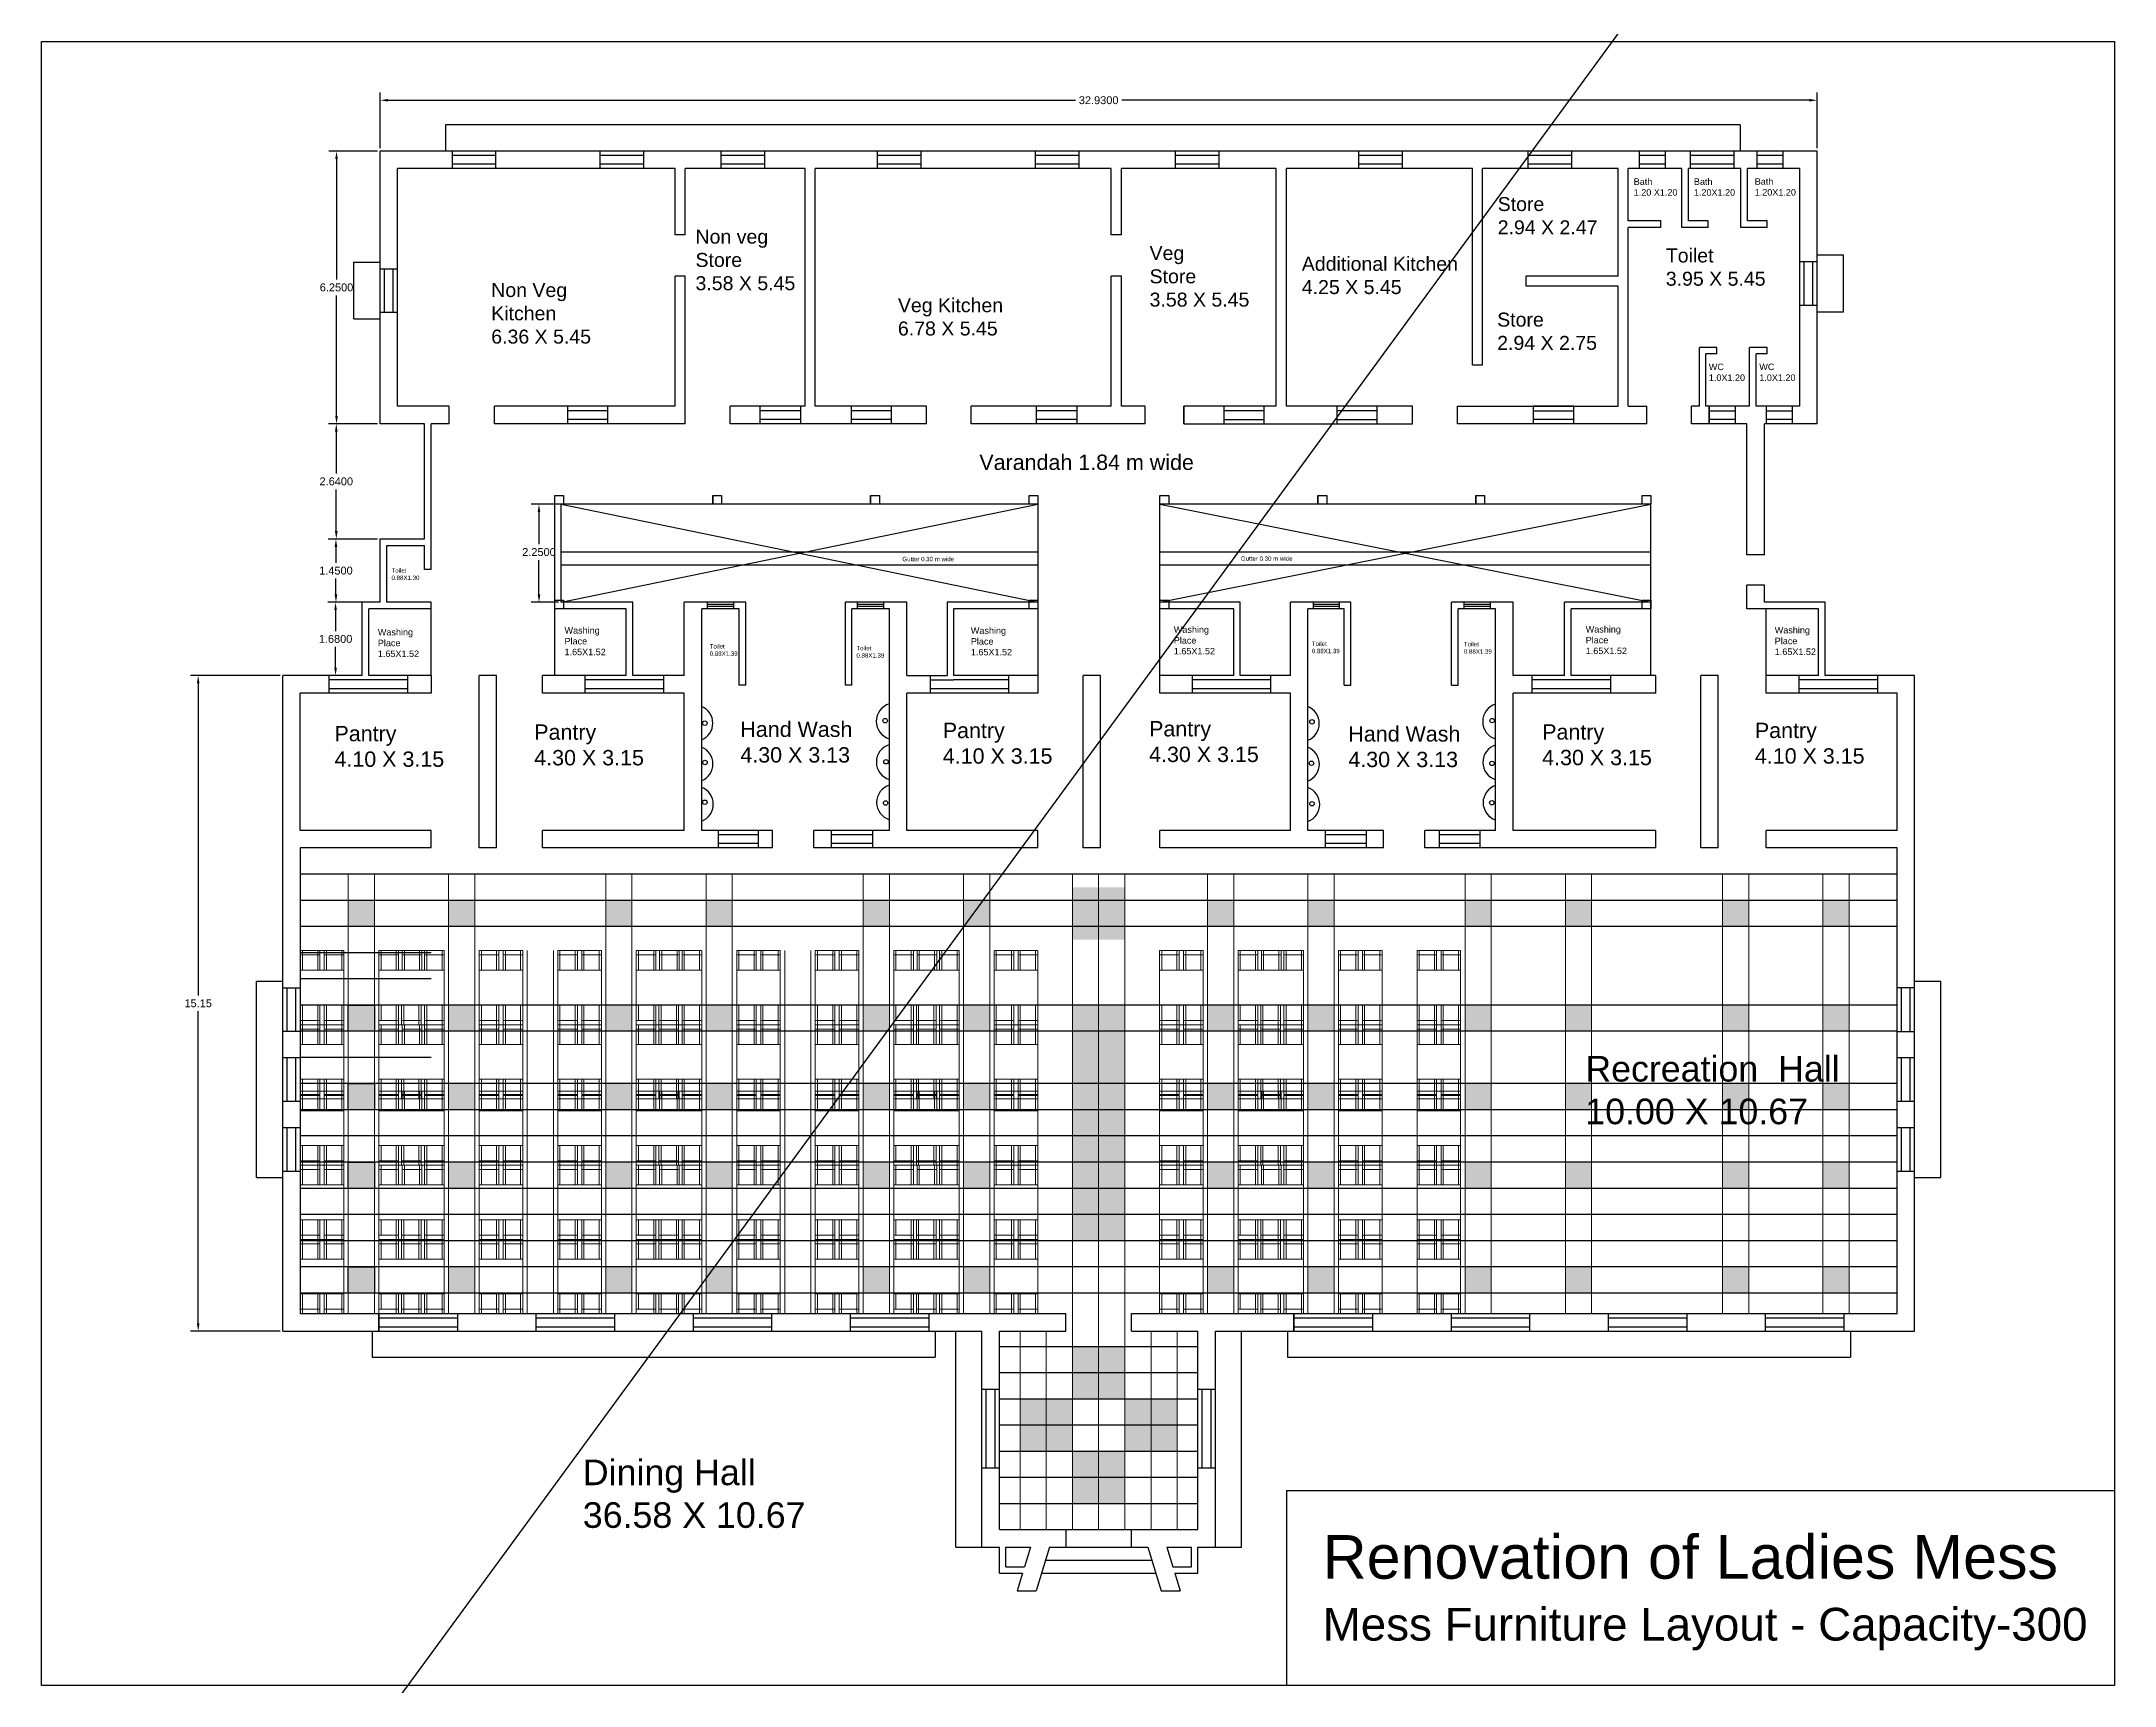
# Model space of a CAD drawing. Header units: inches. Extents: x 101 to 668, y -217 to 99.
# Drawn here: x 376.36 to 423.86, y -46.99 to -9.31 of the extents above; entities that cross this region are included whole.
import ezdxf

# ---------------------------------------------------------------- set-up
doc = ezdxf.new("R2010")
doc.units = ezdxf.units.IN
doc.header["$MEASUREMENT"] = 0
doc.layers.add('FUR', color=1, linetype='Continuous', lineweight=15)
doc.styles.get("Standard").update_dxf_attribs({"font": 'arial.ttf'})
doc.dimstyles.get("Standard").update_dxf_attribs({"dimtxt": 0.18, "dimasz": 0.18, "dimexe": 0.18, "dimexo": 0.0625, "dimgap": 0.09, "dimtad": 0, "dimtih": 1, "dimtoh": 1, "dimdec": 4, "dimzin": 0, "dimdsep": 46, "dimtxsty": 'Standard', "dimcen": 0.09, "dimadec": 0, "dimazin": 0, "dimtfac": 1, "dimtdec": 4, "dimtofl": 0, "dimtmove": 0, "dimatfit": 3, "dimfxl": 1, "dimtolj": 1, "dimtzin": 0, "dimarcsym": 0})

msp = doc.modelspace()

# ---------------------------------------------------------------- texts
at = {"attachment_point": 1}
for s, insert, char_height, width in [('Bath\\P1.20 X1.20', (412.84598, -12.4497), 0.14837, 2.729872), ('Bath\\P1.20X1.20', (414.22487, -12.4497), 0.14837, 2.729872), ('Bath\\P1.20X1.20', (415.61872, -12.44711), 0.14837, 2.729872), ('Store\\P2.94 X 2.47', (409.72855, -12.8771), 0.3200978, 2.729872), ('Non veg\\PStore\\P3.58 X 5.45', (391.34687, -13.62423), 0.3200978, 2.729872), ('Veg\\PStore\\P3.58 X 5.45', (401.75202, -14), 0.3200978, 2.729872), ('Additional Kitchen\\P4.25 X 5.45', (405.24018, -14.24678), 0.3200978, 3.7452216), ('Toilet\\P3.95 X 5.45', (413.58071, -14.05553), 0.3200978, 2.729872), ('Non Veg Kitchen\\P6.36 X 5.45', (386.66566, -14.84767), 0.3200978, 2.729872), ('Veg Kitchen\\P6.78 X 5.45', (395.98473, -15.19559), 0.3200978, 2.729872), ('Store\\P2.94 X 2.75', (409.71728, -15.52528), 0.3200978, 2.729872), ('WC\\P1.0X1.20', (414.56725, -16.69436), 0.14837, 2.729872), ('WC\\P1.0X1.20', (415.72375, -16.69436), 0.14837, 2.729872), ('Varandah 1.84 m wide', (397.85087, -18.77855), 0.351739, 8.6047683), ('Gutter 0.30 m wide', (396.08757, -21.12133), 0.100473, 2.729872), ('Gutter 0.30 m wide', (403.84333, -21.11211), 0.100473, 2.729872), ('Toilet\\P0.88X1.30', (384.38118, -21.38342), 0.100473, 2.729872), ('Washing \\PPlace\\P1.65X1.52', (384.06763, -22.77333), 0.14837, 2.729872), ('Washing \\PPlace\\P1.65X1.52', (388.34526, -22.73226), 0.14837, 2.729872), ('Washing \\PPlace\\P1.65X1.52', (397.65627, -22.73697), 0.14837, 2.729872), ('Washing \\PPlace\\P1.65X1.52', (402.30665, -22.71411), 0.14837, 2.729872), ('Washing \\PPlace\\P1.65X1.52', (411.74624, -22.7075), 0.14837, 2.729872), ('Washing \\PPlace\\P1.65X1.52', (416.07748, -22.72704), 0.14837, 2.729872), ('Toilet\\P0.88X1.39', (391.67256, -23.12167), 0.100473, 2.729872), ('Toilet\\P0.88X1.39', (395.03376, -23.16253), 0.100473, 2.729872), ('Toilet\\P0.88X1.39', (405.46934, -23.06159), 0.100473, 2.729872), ('Toilet\\P0.88X1.39', (408.95439, -23.07228), 0.100473, 2.729872), ('Pantry\\P4.10 X 3.15', (383.07418, -24.99501), 0.351739, 8.6047683), ('Pantry\\P4.30 X 3.15', (387.65197, -24.96111), 0.351739, 8.6047683), ('Hand Wash\\P4.30 X 3.13', (392.37474, -24.89653), 0.351739, 8.6047683), ('Pantry\\P4.10 X 3.15', (397.01345, -24.92312), 0.351739, 8.6047683), ('Pantry\\P4.30 X 3.15', (401.74097, -24.88524), 0.351739, 8.6047683), ('Hand Wash\\P4.30 X 3.13', (406.30684, -25.00161), 0.351739, 8.6047683), ('Pantry\\P4.30 X 3.15', (410.74857, -24.95769), 0.351739, 8.6047683), ('Pantry\\P4.10 X 3.15', (415.62279, -24.92182), 0.351739, 8.6047683), ('Recreation  Hall\\P10.00 X 10.67 ', (411.73673, -32.55832), 0.5865869, 8.6047683), ('Dining Hall\\P36.58 X 10.67 ', (388.76436, -41.80722), 0.5865869, 8.6047683), ('Renovation of Ladies Mess\\P{\\H0.75x;Mess Furniture Layout - Capacity-300}', (405.71847, -43.53783), 1, 23.1967534)]:
    msp.add_mtext(s, dxfattribs=dict(at, insert=insert, char_height=char_height, width=width))

# ---------------------------------------------------------------- blocks, each defined once
blk = doc.blocks.new('*D140')
at = {"color": 0, "lineweight": -2}
for p, q in [((388.208, -19.913), (387.58, -19.913)), ((387.76, -20.093), (387.76, -20.831)), ((387.76, -21.983), (387.76, -21.195)), ((388.208, -22.163), (387.58, -22.163))]:
    blk.add_line(p, q, dxfattribs=at)
at = {"color": 0}
for points in [[(387.73, -20.093), (387.79, -20.093), (387.76, -19.913)], [(387.73, -21.983), (387.79, -21.983), (387.76, -22.163)]]:
    blk.add_solid(points, dxfattribs=at)
at = {"layer": 'Defpoints', "color": 0}
for p in [(387.76, -19.913), (388.27, -19.913), (388.27, -22.163)]:
    blk.add_point(p, dxfattribs=at)
at = {"color": 0, "insert": (387.76, -21.013), "char_height": 0.18, "attachment_point": 5}
blk.add_mtext('\\A1;2.2500', dxfattribs=at)
blk = doc.blocks.new('*D141')
at = {"color": 0, "lineweight": -2}
for p, q in [((381.828, -23.843), (379.771, -23.843)), ((379.951, -24.023), (379.951, -31.171)), ((379.951, -38.683), (379.951, -31.535)), ((381.828, -38.863), (379.771, -38.863))]:
    blk.add_line(p, q, dxfattribs=at)
at = {"color": 0}
for points in [[(379.921, -24.023), (379.981, -24.023), (379.951, -23.843)], [(379.921, -38.683), (379.981, -38.683), (379.951, -38.863)]]:
    blk.add_solid(points, dxfattribs=at)
at = {"layer": 'Defpoints', "color": 0}
for p in [(381.89, -23.843), (379.951, -38.863), (381.89, -38.863)]:
    blk.add_point(p, dxfattribs=at)
at = {"color": 0, "insert": (379.951, -31.353), "char_height": 0.18, "attachment_point": 5}
blk.add_mtext('\\A1;15.15', dxfattribs=at)
blk = doc.blocks.new('*D142')
at = {"color": 0, "lineweight": -2}
for p, q in [((383.648, -22.163), (382.919, -22.163)), ((383.099, -22.343), (383.099, -22.821)), ((383.099, -23.663), (383.099, -23.185)), ((383.648, -23.843), (382.919, -23.843))]:
    blk.add_line(p, q, dxfattribs=at)
at = {"color": 0}
for points in [[(383.069, -22.343), (383.129, -22.343), (383.099, -22.163)], [(383.069, -23.663), (383.129, -23.663), (383.099, -23.843)]]:
    blk.add_solid(points, dxfattribs=at)
at = {"layer": 'Defpoints', "color": 0}
for p in [(383.099, -22.163), (383.71, -22.163), (383.71, -23.843)]:
    blk.add_point(p, dxfattribs=at)
at = {"color": 0, "insert": (383.099, -23.003), "char_height": 0.18, "attachment_point": 5}
blk.add_mtext('\\A1;1.6800', dxfattribs=at)
blk = doc.blocks.new('*D143')
at = {"color": 0, "lineweight": -2}
for p, q in [((384.058, -20.713), (382.927, -20.713)), ((383.107, -20.893), (383.107, -21.256)), ((383.107, -21.983), (383.107, -21.62)), ((384.058, -22.163), (382.927, -22.163))]:
    blk.add_line(p, q, dxfattribs=at)
at = {"color": 0}
for points in [[(383.077, -20.893), (383.137, -20.893), (383.107, -20.713)], [(383.077, -21.983), (383.137, -21.983), (383.107, -22.163)]]:
    blk.add_solid(points, dxfattribs=at)
at = {"layer": 'Defpoints', "color": 0}
for p in [(383.107, -20.713), (384.12, -20.713), (384.12, -22.163)]:
    blk.add_point(p, dxfattribs=at)
at = {"color": 0, "insert": (383.107, -21.438), "char_height": 0.18, "attachment_point": 5}
blk.add_mtext('\\A1;1.4500', dxfattribs=at)
blk = doc.blocks.new('*D144')
at = {"color": 0, "lineweight": -2}
for p, q in [((384.058, -18.073), (382.935, -18.073)), ((383.115, -18.253), (383.115, -19.211)), ((383.115, -20.533), (383.115, -19.575)), ((384.058, -20.713), (382.935, -20.713))]:
    blk.add_line(p, q, dxfattribs=at)
at = {"color": 0}
for points in [[(383.085, -18.253), (383.145, -18.253), (383.115, -18.073)], [(383.085, -20.533), (383.145, -20.533), (383.115, -20.713)]]:
    blk.add_solid(points, dxfattribs=at)
at = {"layer": 'Defpoints', "color": 0}
for p in [(383.115, -18.073), (384.12, -18.073), (384.12, -20.713)]:
    blk.add_point(p, dxfattribs=at)
at = {"color": 0, "insert": (383.115, -19.393), "char_height": 0.18, "attachment_point": 5}
blk.add_mtext('\\A1;2.6400', dxfattribs=at)
blk = doc.blocks.new('*D145')
at = {"color": 0, "lineweight": -2}
for p, q in [((384.058, -11.823), (382.941, -11.823)), ((383.121, -12.003), (383.121, -14.766)), ((383.121, -17.893), (383.121, -15.13)), ((384.058, -18.073), (382.941, -18.073))]:
    blk.add_line(p, q, dxfattribs=at)
at = {"color": 0}
for points in [[(383.091, -12.003), (383.151, -12.003), (383.121, -11.823)], [(383.091, -17.893), (383.151, -17.893), (383.121, -18.073)]]:
    blk.add_solid(points, dxfattribs=at)
at = {"layer": 'Defpoints', "color": 0}
for p in [(384.12, -11.823), (383.121, -18.073), (384.12, -18.073)]:
    blk.add_point(p, dxfattribs=at)
at = {"color": 0, "insert": (383.121, -14.948), "char_height": 0.18, "attachment_point": 5}
blk.add_mtext('\\A1;6.2500', dxfattribs=at)
blk = doc.blocks.new('*D146')
at = {"color": 0, "lineweight": -2}
for p, q in [((384.12, -11.76), (384.12, -10.479)), ((384.3, -10.659), (400.052, -10.659)), ((416.87, -10.659), (401.118, -10.659)), ((417.05, -11.76), (417.05, -10.479))]:
    blk.add_line(p, q, dxfattribs=at)
at = {"color": 0}
for points in [[(384.3, -10.629), (384.3, -10.689), (384.12, -10.659)], [(416.87, -10.629), (416.87, -10.689), (417.05, -10.659)]]:
    blk.add_solid(points, dxfattribs=at)
at = {"layer": 'Defpoints', "color": 0}
for p in [(417.05, -10.659), (384.12, -11.823), (417.05, -11.823)]:
    blk.add_point(p, dxfattribs=at)
at = {"color": 0, "insert": (400.585, -10.659), "char_height": 0.18, "attachment_point": 5}
blk.add_mtext('\\A1;32.9300', dxfattribs=at)

# ---------------------------------------------------------------- dimensions: what is measured, and where the dimension line sits
dim = msp.add_linear_dim(base=(417.05012, -10.65931), p1=(384.12012, -11.82264), p2=(417.05012, -11.82264), dimstyle='Standard')
dim.commit()
dim.dimension.update_dxf_attribs({"geometry": '*D146', "text_midpoint": (400.58512, -10.65931)})
for base, p1, p2, picture, middle in [((383.12114, -18.07264), (384.12012, -11.82264), (384.12012, -18.07264), '*D145', (383.12114, -14.94764)), ((383.1145, -18.07264), (384.12012, -20.71264), (384.12012, -18.07264), '*D144', (383.1145, -19.39264)), ((383.10677, -20.71264), (384.12012, -22.16264), (384.12012, -20.71264), '*D143', (383.10677, -21.43764)), ((383.09861, -22.16264), (383.71012, -23.84264), (383.71012, -22.16264), '*D142', (383.09861, -23.00264))]:
    dim = msp.add_linear_dim(base=base, p1=p1, p2=p2, angle=90, dimstyle='Standard')
    dim.commit()
    dim.dimension.update_dxf_attribs({"geometry": picture, "text_midpoint": middle})
dim = msp.add_linear_dim(base=(387.75959, -19.91264), p1=(388.27012, -22.16264), p2=(388.27012, -19.91264), angle=90, dimstyle='Standard')
dim.commit()
dim.dimension.update_dxf_attribs({"geometry": '*D140', "text_midpoint": (387.75959, -21.01264), "dimtype": 160})
dim = msp.add_linear_dim(base=(379.95051, -38.86264), p1=(381.89012, -23.84264), p2=(381.89012, -38.86264), angle=90, text='15.15', dimstyle='Standard')
dim.commit()
dim.dimension.update_dxf_attribs({"geometry": '*D141', "text_midpoint": (379.95051, -31.35264)})

# ---------------------------------------------------------------- hatches: boundary and pattern name
h = msp.add_hatch(color=256)
h.paths.add_polyline_path([(399.98512, -28.69264), (399.98512, -28.99264), (400.58512, -28.99264), (400.58512, -28.69264)])
h.paths.add_polyline_path([(400.58512, -28.69264), (400.58512, -28.99264), (401.18512, -28.99264), (401.18512, -28.69264)])
h.paths.add_polyline_path([(400.58512, -29.59264), (401.18512, -29.59264), (401.18512, -28.99264), (400.58512, -28.99264)])
h.paths.add_polyline_path([(400.58512, -29.59264), (400.58512, -29.89264), (401.18512, -29.89264), (401.18512, -29.59264)])
h.paths.add_polyline_path([(399.98512, -29.59264), (399.98512, -29.89264), (400.58512, -29.89264), (400.58512, -29.59264)])
h.paths.add_polyline_path([(400.58512, -28.99264), (399.98512, -28.99264), (399.98512, -29.59264), (400.58512, -29.59264)])
h = msp.add_hatch(color=256)
h.paths.add_polyline_path([(383.39012, -29.59264), (383.99012, -29.59264), (383.99012, -28.99264), (383.39012, -28.99264)])
h.paths.add_polyline_path([(385.69012, -29.59264), (386.29012, -29.59264), (386.29012, -28.99264), (385.69012, -28.99264)])
h.paths.add_polyline_path([(389.29012, -29.59264), (389.89012, -29.59264), (389.89012, -28.99264), (389.29012, -28.99264)])
h.paths.add_polyline_path([(391.59012, -29.59264), (392.19012, -29.59264), (392.19012, -28.99264), (391.59012, -28.99264)])
h.paths.add_polyline_path([(395.19012, -29.59264), (395.79012, -29.59264), (395.79012, -28.99264), (395.19012, -28.99264)])
h.paths.add_polyline_path([(397.49012, -29.59264), (398.09012, -29.59264), (398.09012, -28.99264), (397.49012, -28.99264)])
h.paths.add_polyline_path([(403.08012, -29.59264), (403.68012, -29.59264), (403.68012, -28.99264), (403.08012, -28.99264)])
h.paths.add_polyline_path([(405.38012, -29.59264), (405.98012, -29.59264), (405.98012, -28.99264), (405.38012, -28.99264)])
h.paths.add_polyline_path([(408.98012, -29.59264), (409.58012, -29.59264), (409.58012, -28.99264), (408.98012, -28.99264)])
h.paths.add_polyline_path([(411.88012, -29.59264), (411.88012, -28.99264), (411.28012, -28.99264), (411.28012, -29.59264)])
h.paths.add_polyline_path([(415.48012, -28.99264), (414.88012, -28.99264), (414.88012, -29.59264), (415.48012, -29.59264)])
h.paths.add_polyline_path([(417.18012, -29.59264), (417.78012, -29.59264), (417.78012, -28.99264), (417.18012, -28.99264)])
for points in [[(383.99012, -31.39264), (383.39012, -31.39264), (383.39012, -31.99264), (383.99012, -31.99264)], [(383.99012, -33.19264), (383.39012, -33.19264), (383.39012, -33.79264), (383.99012, -33.79264)], [(383.99012, -34.99264), (383.39012, -34.99264), (383.39012, -35.59264), (383.99012, -35.59264)], [(383.99012, -37.39264), (383.39012, -37.39264), (383.39012, -37.99264), (383.99012, -37.99264)]]:
    msp.add_hatch(color=256).paths.add_polyline_path(points)
h = msp.add_hatch(color=256)
h.paths.add_polyline_path([(386.29012, -33.79264), (386.29012, -33.19264), (385.69012, -33.19264), (385.69012, -33.79264)])
h.paths.add_polyline_path([(385.69012, -35.59264), (386.29012, -35.59264), (386.29012, -34.99264), (385.69012, -34.99264)])
h.paths.add_polyline_path([(385.69012, -31.39264), (385.69012, -31.99264), (386.29012, -31.99264), (386.29012, -31.39264)])
h.paths.add_polyline_path([(386.29012, -37.39264), (385.69012, -37.39264), (385.69012, -37.99264), (386.29012, -37.99264)])
h.paths.add_polyline_path([(389.29012, -31.99264), (389.89012, -31.99264), (389.89012, -31.39264), (389.29012, -31.39264)])
h.paths.add_polyline_path([(389.89012, -33.19264), (389.29012, -33.19264), (389.29012, -33.79264), (389.89012, -33.79264)])
h.paths.add_polyline_path([(389.89012, -35.59264), (389.89012, -34.99264), (389.29012, -34.99264), (389.29012, -35.59264)])
h.paths.add_polyline_path([(389.29012, -37.99264), (389.89012, -37.99264), (389.89012, -37.39264), (389.29012, -37.39264)])
h.paths.add_polyline_path([(391.59012, -31.39264), (391.59012, -31.99264), (392.19012, -31.99264), (392.19012, -31.39264)])
h.paths.add_polyline_path([(392.19012, -33.19264), (391.59012, -33.19264), (391.59012, -33.79264), (392.19012, -33.79264)])
h.paths.add_polyline_path([(391.59012, -35.59264), (392.19012, -35.59264), (392.19012, -34.99264), (391.59012, -34.99264)])
h.paths.add_polyline_path([(391.59012, -37.39264), (391.59012, -37.99264), (392.19012, -37.99264), (392.19012, -37.39264)])
h.paths.add_polyline_path([(395.79012, -31.39264), (395.19012, -31.39264), (395.19012, -31.99264), (395.79012, -31.99264)])
h.paths.add_polyline_path([(395.79012, -33.19264), (395.19012, -33.19264), (395.19012, -33.79264), (395.79012, -33.79264)])
h.paths.add_polyline_path([(395.79012, -34.99264), (395.19012, -34.99264), (395.19012, -35.59264), (395.79012, -35.59264)])
h.paths.add_polyline_path([(395.79012, -37.39264), (395.19012, -37.39264), (395.19012, -37.99264), (395.79012, -37.99264)])
h.paths.add_polyline_path([(398.09012, -31.99264), (398.09012, -31.39264), (397.49012, -31.39264), (397.49012, -31.99264)])
h.paths.add_polyline_path([(398.09012, -33.79264), (398.09012, -33.19264), (397.49012, -33.19264), (397.49012, -33.79264)])
h.paths.add_polyline_path([(398.09012, -34.99264), (397.49012, -34.99264), (397.49012, -35.59264), (398.09012, -35.59264)])
h.paths.add_polyline_path([(397.49012, -37.99264), (398.09012, -37.99264), (398.09012, -37.39264), (397.49012, -37.39264)])
h = msp.add_hatch(color=256)
h.paths.add_polyline_path([(399.98512, -31.99264), (400.58512, -31.99264), (400.58512, -31.39264), (399.98512, -31.39264)])
h.paths.add_polyline_path([(401.18512, -31.99264), (401.18512, -31.39264), (400.58512, -31.39264), (400.58512, -31.99264)])
h.paths.add_polyline_path([(400.58512, -31.99264), (399.98512, -31.99264), (399.98512, -34.99264), (400.58512, -34.99264)])
h.paths.add_polyline_path([(401.18512, -31.99264), (400.58512, -31.99264), (400.58512, -34.99264), (401.18512, -34.99264)])
h.paths.add_polyline_path([(400.58512, -35.59264), (400.58512, -34.99264), (399.98512, -34.99264), (399.98512, -35.59264)])
h.paths.add_polyline_path([(401.18512, -35.59264), (401.18512, -34.99264), (400.58512, -34.99264), (400.58512, -35.59264)])
h.paths.add_polyline_path([(400.58512, -36.19264), (400.58512, -35.59264), (399.98512, -35.59264), (399.98512, -36.19264)])
h.paths.add_polyline_path([(401.18512, -36.19264), (401.18512, -35.59264), (400.58512, -35.59264), (400.58512, -36.19264)])
h.paths.add_polyline_path([(400.58512, -36.79264), (400.58512, -36.19264), (399.98512, -36.19264), (399.98512, -36.79264)])
h.paths.add_polyline_path([(400.58512, -36.79264), (401.18512, -36.79264), (401.18512, -36.19264), (400.58512, -36.19264)])
h = msp.add_hatch(color=256)
h.paths.add_polyline_path([(403.08012, -31.39264), (403.08012, -31.99264), (403.68012, -31.99264), (403.68012, -31.39264)])
h.paths.add_polyline_path([(403.08012, -33.19264), (403.08012, -33.79264), (403.68012, -33.79264), (403.68012, -33.19264)])
h.paths.add_polyline_path([(403.08012, -34.99264), (403.08012, -35.59264), (403.68012, -35.59264), (403.68012, -34.99264)])
h.paths.add_polyline_path([(403.68012, -37.39264), (403.08012, -37.39264), (403.08012, -37.99264), (403.68012, -37.99264)])
h.paths.add_polyline_path([(405.98012, -31.99264), (405.98012, -31.39264), (405.38012, -31.39264), (405.38012, -31.99264)])
h.paths.add_polyline_path([(405.98012, -33.19264), (405.38012, -33.19264), (405.38012, -33.79264), (405.98012, -33.79264)])
h.paths.add_polyline_path([(405.98012, -34.99264), (405.38012, -34.99264), (405.38012, -35.59264), (405.98012, -35.59264)])
h.paths.add_polyline_path([(405.98012, -37.99264), (405.98012, -37.39264), (405.38012, -37.39264), (405.38012, -37.99264)])
h.paths.add_polyline_path([(408.98012, -31.39264), (408.98012, -31.99264), (409.58012, -31.99264), (409.58012, -31.39264)])
h.paths.add_polyline_path([(409.58012, -33.79264), (409.58012, -33.19264), (408.98012, -33.19264), (408.98012, -33.79264)])
h.paths.add_polyline_path([(408.98012, -35.59264), (409.58012, -35.59264), (409.58012, -34.99264), (408.98012, -34.99264)])
h.paths.add_polyline_path([(408.98012, -37.99264), (409.58012, -37.99264), (409.58012, -37.39264), (408.98012, -37.39264)])
h.paths.add_polyline_path([(411.28012, -31.39264), (411.28012, -31.99264), (411.88012, -31.99264), (411.88012, -31.39264)])
h.paths.add_polyline_path([(415.48012, -31.39264), (414.88012, -31.39264), (414.88012, -31.99264), (415.48012, -31.99264)])
h.paths.add_polyline_path([(417.78012, -31.39264), (417.18012, -31.39264), (417.18012, -31.99264), (417.78012, -31.99264)])
h.paths.add_polyline_path([(411.28012, -33.79264), (411.88012, -33.79264), (411.88012, -33.19264), (411.28012, -33.19264)])
h.paths.add_polyline_path([(415.48012, -33.19264), (414.88012, -33.19264), (414.88012, -33.79264), (415.48012, -33.79264)], flags=16)
h.paths.add_polyline_path([(417.78012, -33.79264), (417.78012, -33.19264), (417.18012, -33.19264), (417.18012, -33.79264)])
h.paths.add_polyline_path([(411.28012, -34.99264), (411.28012, -35.59264), (411.88012, -35.59264), (411.88012, -34.99264)])
h.paths.add_polyline_path([(414.88012, -35.59264), (415.48012, -35.59264), (415.48012, -34.99264), (414.88012, -34.99264)])
h.paths.add_polyline_path([(417.18012, -35.59264), (417.78012, -35.59264), (417.78012, -34.99264), (417.18012, -34.99264)])
h.paths.add_polyline_path([(411.28012, -37.99264), (411.88012, -37.99264), (411.88012, -37.39264), (411.28012, -37.39264)])
h.paths.add_polyline_path([(414.88012, -37.99264), (415.48012, -37.99264), (415.48012, -37.39264), (414.88012, -37.39264)])
h.paths.add_polyline_path([(417.18012, -37.39264), (417.18012, -37.99264), (417.78012, -37.99264), (417.78012, -37.39264)])
h.paths.add_polyline_path([(411.59008, -32.41167), (417.59119, -32.41167), (417.59119, -34.2816), (411.59008, -34.2816)], flags=9)
h = msp.add_hatch(color=256)
h.paths.add_polyline_path([(400.58512, -39.21264), (399.98512, -39.21264), (399.98512, -39.81264), (400.58512, -39.81264)])
h.paths.add_polyline_path([(401.18512, -39.21264), (400.58512, -39.21264), (400.58512, -39.81264), (401.18512, -39.81264)])
h.paths.add_polyline_path([(400.58512, -39.81264), (399.98512, -39.81264), (399.98512, -40.41264), (400.58512, -40.41264)])
h.paths.add_polyline_path([(401.18512, -39.81264), (400.58512, -39.81264), (400.58512, -40.41264), (401.18512, -40.41264)])
h.paths.add_polyline_path([(400.58512, -41.61264), (399.98512, -41.61264), (399.98512, -42.21264), (400.58512, -42.21264)])
h.paths.add_polyline_path([(401.18512, -41.61264), (400.58512, -41.61264), (400.58512, -42.21264), (401.18512, -42.21264)])
h.paths.add_polyline_path([(400.58512, -42.21264), (399.98512, -42.21264), (399.98512, -42.81264), (400.58512, -42.81264)])
h.paths.add_polyline_path([(401.18512, -42.21264), (400.58512, -42.21264), (400.58512, -42.81264), (401.18512, -42.81264)])
h.paths.add_polyline_path([(401.78512, -40.41264), (401.18512, -40.41264), (401.18512, -41.01264), (401.78512, -41.01264)])
h.paths.add_polyline_path([(402.38512, -40.41264), (401.78512, -40.41264), (401.78512, -41.01264), (402.38512, -41.01264)])
h.paths.add_polyline_path([(401.78512, -41.01264), (401.18512, -41.01264), (401.18512, -41.61264), (401.78512, -41.61264)])
h.paths.add_polyline_path([(402.38512, -41.01264), (401.78512, -41.01264), (401.78512, -41.61264), (402.38512, -41.61264)])
h.paths.add_polyline_path([(399.98512, -41.01264), (399.38512, -41.01264), (399.38512, -41.61264), (399.98512, -41.61264)])
h.paths.add_polyline_path([(399.38512, -41.01264), (398.78512, -41.01264), (398.78512, -41.61264), (399.38512, -41.61264)])
h.paths.add_polyline_path([(399.38512, -40.41264), (398.78512, -40.41264), (398.78512, -41.01264), (399.38512, -41.01264)])
h.paths.add_polyline_path([(399.98512, -40.41264), (399.38512, -40.41264), (399.38512, -41.01264), (399.98512, -41.01264)])

# ---------------------------------------------------------------- linework, layer by layer
for p, q in [((423.36736, 5.74281), (363.66113, -75.78002)), ((415.28746, -11.22264), (385.61712, -11.22264)), ((385.61712, -11.22264), (385.61712, -11.82264)), ((415.28746, -11.22264), (415.28746, -11.82264)), ((417.05012, -11.82264), (384.12012, -11.82264)), ((384.12012, -18.07264), (384.12012, -11.82264)), ((385.76712, -11.82264), (385.76712, -12.22264)), ((386.76712, -11.82264), (386.76712, -12.22264)), ((389.1565, -11.82264), (389.1565, -12.22264)), ((390.1565, -11.82264), (390.1565, -12.22264)), ((391.92564, -11.82264), (391.92564, -12.22264)), ((392.92564, -11.82264), (392.92564, -12.22264)), ((395.50975, -11.82264), (395.50975, -12.22264)), ((396.50975, -11.82264), (396.50975, -12.22264)), ((399.12828, -11.82264), (399.12828, -12.22264)), ((400.12828, -11.82264), (400.12828, -12.22264)), ((402.33648, -11.82264), (402.33648, -12.22264)), ((403.33648, -11.82264), (403.33648, -12.22264)), ((406.53662, -11.82264), (406.53662, -12.22264)), ((407.53662, -11.82264), (407.53662, -12.22264)), ((410.41958, -11.82264), (410.41958, -12.22264)), ((411.41958, -11.82264), (411.41958, -12.22264)), ((412.97614, -12.22264), (412.97614, -11.82264)), ((413.57614, -12.22264), (413.57614, -11.82264)), ((414.13746, -11.82264), (414.13746, -12.22264)), ((415.13746, -11.82264), (415.13746, -12.22264)), ((415.67195, -12.22264), (415.67195, -11.82264)), ((416.27195, -12.22264), (416.27195, -11.82264)), ((417.05012, -18.07264), (417.05012, -11.82264)), ((388.10012, -12.22264), (384.52012, -12.22264)), ((384.52012, -17.67264), (384.52012, -12.22264)), ((386.76712, -11.92264), (385.76712, -11.92264)), ((386.76712, -12.12264), (385.76712, -12.12264)), ((390.88012, -12.22264), (388.10012, -12.22264)), ((390.1565, -11.92264), (389.1565, -11.92264)), ((390.1565, -12.12264), (389.1565, -12.12264)), ((390.88012, -13.74264), (390.88012, -12.22264)), ((393.86012, -12.22264), (391.11012, -12.22264)), ((391.11012, -13.74264), (391.11012, -12.22264)), ((392.92564, -11.92264), (391.92564, -11.92264)), ((392.92564, -12.12264), (391.92564, -12.12264)), ((393.86012, -17.67264), (393.86012, -12.22264)), ((398.06226, -12.22264), (394.09012, -12.22264)), ((394.09012, -17.67264), (394.09012, -12.22264)), ((396.50975, -11.92264), (395.50975, -11.92264)), ((396.50975, -12.12264), (395.50975, -12.12264)), ((400.87491, -12.22264), (398.06226, -12.22264)), ((400.12828, -11.92264), (399.12828, -11.92264)), ((400.12828, -12.12264), (399.12828, -12.12264)), ((400.87491, -13.74264), (400.87491, -12.22264)), ((404.65575, -12.22264), (401.10491, -12.22264)), ((401.10491, -13.74264), (401.10491, -12.22264)), ((403.33648, -11.92264), (402.33648, -11.92264)), ((403.33648, -12.12264), (402.33648, -12.12264)), ((404.65575, -17.67264), (404.65575, -12.22264)), ((409.15348, -12.22264), (404.88575, -12.22264)), ((404.88575, -17.67264), (404.88575, -12.22264)), ((407.53662, -11.92264), (406.53662, -11.92264)), ((407.53662, -12.12264), (406.53662, -12.12264)), ((409.15348, -16.72264), (409.15348, -12.22264)), ((412.48875, -12.22264), (409.38348, -12.22264)), ((409.38348, -14.69264), (409.38348, -12.22264)), ((411.41958, -11.92264), (410.41958, -11.92264)), ((411.41958, -12.12264), (410.41958, -12.12264)), ((412.48875, -14.69264), (412.48875, -12.22264)), ((413.95012, -12.22264), (412.71875, -12.22264)), ((412.71875, -13.42264), (412.71875, -12.22264)), ((413.95012, -12.22264), (412.71875, -12.22264)), ((412.71875, -13.42264), (412.71875, -12.22264)), ((413.57614, -11.92264), (412.97614, -11.92264)), ((413.57614, -12.12264), (412.97614, -12.12264)), ((413.95012, -13.57264), (413.95012, -12.22264)), ((415.30012, -12.22264), (414.10012, -12.22264)), ((414.10012, -13.42264), (414.10012, -12.22264)), ((415.30012, -12.22264), (414.10012, -12.22264)), ((415.13746, -11.92264), (414.13746, -11.92264)), ((415.13746, -12.12264), (414.13746, -12.12264)), ((415.30012, -13.57264), (415.30012, -12.22264)), ((416.65012, -12.22264), (415.45012, -12.22264)), ((415.45012, -13.42264), (415.45012, -12.22264)), ((416.65012, -12.22264), (415.45012, -12.22264)), ((416.27195, -11.92264), (415.67195, -11.92264)), ((416.27195, -12.12264), (415.67195, -12.12264)), ((416.65012, -17.67264), (416.65012, -12.22264)), ((416.65012, -17.67264), (416.65012, -12.22264)), ((391.11012, -13.74264), (390.88012, -13.74264)), ((401.10491, -13.74264), (400.87491, -13.74264)), ((410.41958, -13.5001), (410.41958, -13.5001)), ((413.46875, -13.42264), (412.71875, -13.42264)), ((412.71875, -14.69264), (412.71875, -13.57264)), ((413.46875, -13.57264), (412.71875, -13.57264)), ((413.46875, -13.57264), (413.46875, -13.42264)), ((414.55012, -13.57264), (413.95012, -13.57264)), ((414.55012, -13.42264), (414.10012, -13.42264)), ((414.55012, -13.57264), (414.55012, -13.42264)), ((415.90012, -13.57264), (415.30012, -13.57264)), ((415.90012, -13.42264), (415.45012, -13.42264)), ((415.90012, -13.57264), (415.90012, -13.42264)), ((415.90012, -13.57264), (415.90012, -13.42264)), ((417.05012, -14.2035), (417.65012, -14.2035)), ((417.65012, -15.5035), (417.65012, -14.2035)), ((383.52012, -15.66822), (383.52012, -14.36822)), ((383.52012, -14.36822), (384.12012, -14.36822)), ((384.12012, -14.51822), (384.52012, -14.51822)), ((384.22012, -15.51822), (384.22012, -14.51822)), ((384.42012, -15.51822), (384.42012, -14.51822)), ((390.88012, -17.67264), (390.88012, -14.69264)), ((391.11012, -14.69264), (390.88012, -14.69264)), ((391.11012, -18.07264), (391.11012, -14.69264)), ((400.87491, -17.67264), (400.87491, -14.69264)), ((401.10491, -14.69264), (400.87491, -14.69264)), ((401.10491, -17.67264), (401.10491, -14.69264)), ((409.38348, -16.72264), (409.38348, -14.69264)), ((412.48875, -14.69264), (410.38348, -14.69264)), ((410.38348, -14.92264), (410.38348, -14.69264)), ((412.71875, -17.67264), (412.71875, -14.69264)), ((416.65012, -14.3535), (417.05012, -14.3535)), ((416.75012, -15.3535), (416.75012, -14.3535)), ((416.95012, -15.3535), (416.95012, -14.3535)), ((412.48875, -14.92264), (410.38348, -14.92264)), ((412.48875, -17.67264), (412.48875, -14.92264)), ((383.52012, -15.66822), (384.12012, -15.66822)), ((384.12012, -15.51822), (384.52012, -15.51822)), ((416.65012, -15.3535), (417.05012, -15.3535)), ((417.05012, -15.5035), (417.65012, -15.5035)), ((414.35012, -17.67264), (414.35012, -16.32264)), ((414.75012, -16.32264), (414.35012, -16.32264)), ((414.50012, -17.67264), (414.50012, -16.47264)), ((414.75012, -16.47264), (414.50012, -16.47264)), ((414.75012, -16.47264), (414.75012, -16.32264)), ((415.50012, -17.67264), (415.50012, -16.32264)), ((415.90012, -16.32264), (415.50012, -16.32264)), ((415.65012, -17.67264), (415.65012, -16.47264)), ((415.90012, -16.47264), (415.65012, -16.47264)), ((415.90012, -16.47264), (415.90012, -16.32264)), ((409.15348, -16.72264), (409.38348, -16.72264)), ((385.70012, -17.67264), (384.52012, -17.67264)), ((385.70012, -18.07264), (385.70012, -17.67264)), ((388.33012, -17.67264), (386.74012, -17.67264)), ((386.74012, -18.07264), (386.74012, -17.67264)), ((390.88012, -17.67264), (388.33012, -17.67264)), ((388.42012, -18.07264), (388.42012, -17.67264)), ((389.34012, -17.77264), (388.42012, -17.77264)), ((389.34012, -17.97264), (388.42012, -17.97264)), ((389.34012, -18.07264), (389.34012, -17.67264)), ((393.86012, -17.67264), (392.14012, -17.67264)), ((392.14012, -18.07264), (392.14012, -17.67264)), ((392.83012, -18.07264), (392.83012, -17.67264)), ((393.76012, -17.77264), (392.83012, -17.77264)), ((393.76012, -17.97264), (392.83012, -17.97264)), ((393.76012, -18.07264), (393.76012, -17.67264)), ((396.64012, -17.67264), (394.09012, -17.67264)), ((394.92012, -18.07264), (394.92012, -17.67264)), ((395.84012, -17.77264), (394.92012, -17.77264)), ((395.84012, -17.97264), (394.92012, -17.97264)), ((395.84012, -18.07264), (395.84012, -17.67264)), ((396.64012, -18.07264), (396.64012, -17.67264)), ((400.87491, -17.67264), (397.66012, -17.67264)), ((397.66012, -18.07264), (397.66012, -17.67264)), ((399.16012, -18.07264), (399.16012, -17.67264)), ((400.09012, -17.77264), (399.16012, -17.77264)), ((400.09012, -17.97264), (399.16012, -17.97264)), ((400.09012, -18.07264), (400.09012, -17.67264)), ((401.65012, -17.67264), (401.10491, -17.67264)), ((401.65012, -18.07264), (401.65012, -17.67264)), ((402.54012, -18.07264), (402.54012, -17.67264)), ((404.65575, -17.67264), (402.54012, -17.67264)), ((402.54012, -17.67264), (402.54012, -18.07264)), ((403.46012, -18.07264), (403.46012, -17.67264)), ((404.38012, -17.77264), (403.46012, -17.77264)), ((403.46012, -17.97264), (404.38012, -17.97264)), ((404.38012, -18.07264), (404.38012, -17.67264)), ((407.78012, -17.67264), (404.88575, -17.67264)), ((406.05012, -18.07264), (406.05012, -17.67264)), ((406.97012, -17.77264), (406.05012, -17.77264)), ((406.05012, -17.97264), (406.97012, -17.97264)), ((406.97012, -18.07264), (406.97012, -17.67264)), ((407.78012, -18.07264), (407.78012, -17.67264)), ((408.81012, -18.07264), (408.81012, -17.67264)), ((408.81012, -17.67264), (412.48875, -17.67264)), ((411.47012, -17.67264), (410.55012, -17.67264)), ((410.55012, -18.07264), (410.55012, -17.67264)), ((410.55012, -17.77264), (411.47012, -17.77264)), ((411.47012, -17.97264), (410.55012, -17.97264)), ((411.47012, -18.07264), (411.47012, -17.67264)), ((412.71875, -17.67264), (413.15012, -17.67264)), ((413.15012, -18.07264), (413.15012, -17.67264)), ((414.35012, -17.67264), (414.17012, -17.67264)), ((414.35012, -17.67264), (414.17012, -17.67264)), ((414.17012, -18.07264), (414.17012, -17.67264)), ((414.35012, -17.67264), (414.17012, -17.67264)), ((414.35012, -17.67264), (414.17012, -17.67264)), ((415.50012, -17.67264), (414.50012, -17.67264)), ((414.52012, -17.67264), (414.50012, -17.67264)), ((415.50012, -17.67264), (414.50012, -17.67264)), ((414.52012, -17.67264), (414.50012, -17.67264)), ((414.57497, -17.67264), (414.57497, -18.07264)), ((414.57497, -18.07264), (414.57497, -17.67264)), ((414.57497, -17.77264), (415.17497, -17.77264)), ((415.17497, -17.97264), (414.57497, -17.97264)), ((415.17497, -18.07264), (415.17497, -17.67264)), ((416.65012, -17.67264), (415.65012, -17.67264)), ((416.65012, -17.67264), (415.65012, -17.67264)), ((415.88537, -18.07264), (415.88537, -17.67264)), ((415.88537, -17.77264), (416.48537, -17.77264)), ((416.48537, -17.97264), (415.88537, -17.97264)), ((416.48537, -18.07264), (416.48537, -17.67264)), ((385.14012, -18.07264), (384.12012, -18.07264)), ((385.14012, -20.71264), (385.14012, -18.07264)), ((385.70012, -18.07264), (385.29012, -18.07264)), ((385.29012, -21.41264), (385.29012, -18.07264)), ((391.11012, -18.07264), (386.74012, -18.07264)), ((396.64012, -18.07264), (392.14012, -18.07264)), ((401.65012, -18.07264), (397.66012, -18.07264)), ((402.54012, -18.07264), (407.78012, -18.07264)), ((413.15012, -18.07264), (408.81012, -18.07264)), ((415.44012, -18.07264), (414.17012, -18.07264)), ((414.52012, -18.07264), (414.17012, -18.07264)), ((415.44012, -21.07264), (415.44012, -18.07264)), ((417.05012, -18.07264), (415.84012, -18.07264)), ((415.84012, -21.07264), (415.84012, -18.07264)), ((388.12012, -19.91264), (388.12012, -19.71264)), ((388.12012, -19.71264), (388.32012, -19.71264)), ((399.19012, -19.91264), (388.12012, -19.91264)), ((388.12012, -23.84264), (388.12012, -19.91264)), ((388.32012, -19.91264), (388.12012, -19.91264)), ((388.27012, -22.16264), (388.27012, -19.91264)), ((388.27012, -19.91264), (399.19012, -22.16264)), ((388.27012, -22.16264), (399.19012, -19.91264)), ((388.32012, -19.71264), (388.32012, -19.91264)), ((391.74012, -19.71264), (391.74012, -19.91264)), ((391.74012, -19.91264), (391.74012, -19.71264)), ((391.74012, -19.71264), (391.94012, -19.71264)), ((391.94012, -19.91264), (391.74012, -19.91264)), ((391.94012, -19.71264), (391.94012, -19.91264)), ((395.36012, -19.71264), (395.36012, -19.91264)), ((395.36012, -19.91264), (395.36012, -19.71264)), ((395.36012, -19.71264), (395.56012, -19.71264)), ((395.56012, -19.91264), (395.36012, -19.91264)), ((395.56012, -19.71264), (395.56012, -19.91264)), ((398.99012, -19.91264), (398.99012, -19.71264)), ((398.99012, -19.71264), (399.19012, -19.71264)), ((399.19012, -19.91264), (398.99012, -19.91264)), ((399.19012, -19.71264), (399.19012, -19.91264)), ((399.19012, -19.91264), (399.19012, -24.24264)), ((401.99012, -19.91264), (401.99012, -19.71264)), ((401.99012, -19.71264), (402.19012, -19.71264)), ((401.99012, -24.24264), (401.99012, -19.91264)), ((413.24012, -19.91264), (401.99012, -19.91264)), ((401.99012, -19.91264), (413.24012, -22.16264)), ((401.99012, -22.16264), (413.24012, -19.91264)), ((402.19012, -19.91264), (401.99012, -19.91264)), ((402.19012, -19.71264), (402.19012, -19.91264)), ((405.61012, -19.71264), (405.61012, -19.91264)), ((405.61012, -19.91264), (405.61012, -19.71264)), ((405.61012, -19.71264), (405.81012, -19.71264)), ((405.81012, -19.91264), (405.61012, -19.91264)), ((405.81012, -19.71264), (405.81012, -19.91264)), ((409.23012, -19.71264), (409.23012, -19.91264)), ((409.23012, -19.91264), (409.23012, -19.71264)), ((409.23012, -19.71264), (409.43012, -19.71264)), ((409.43012, -19.91264), (409.23012, -19.91264)), ((409.43012, -19.71264), (409.43012, -19.91264)), ((413.04012, -19.91264), (413.04012, -19.71264)), ((413.04012, -19.71264), (413.24012, -19.71264)), ((413.24012, -19.91264), (413.04012, -19.91264)), ((413.24012, -19.71264), (413.24012, -19.91264)), ((413.24012, -23.84264), (413.24012, -19.91264)), ((384.12012, -22.16264), (384.12012, -20.71264)), ((384.12012, -20.71264), (385.14012, -20.71264)), ((384.27012, -22.16264), (384.27012, -20.86264)), ((384.27012, -20.86264), (385.14012, -20.86264)), ((385.14012, -21.41264), (385.14012, -20.86264)), ((399.19012, -21.01264), (388.27012, -21.01264)), ((399.19012, -21.31264), (388.27012, -21.31264)), ((413.24012, -21.01264), (401.99012, -21.01264)), ((413.24012, -21.31264), (401.99012, -21.31264)), ((415.84012, -21.07264), (415.44012, -21.07264)), ((385.29012, -21.41264), (385.14012, -21.41264)), ((415.84012, -21.77264), (415.44012, -21.77264)), ((415.44012, -22.31264), (415.44012, -21.77264)), ((415.84012, -22.16264), (415.84012, -21.77264)), ((384.12012, -22.16264), (383.71012, -22.16264)), ((383.71012, -23.84264), (383.71012, -22.16264)), ((385.29012, -22.31264), (383.86012, -22.31264)), ((383.86012, -23.84264), (383.86012, -22.31264)), ((385.29012, -22.16264), (384.27012, -22.16264)), ((385.29012, -23.84264), (385.29012, -22.16264)), ((388.12012, -22.31264), (388.12012, -22.11264)), ((388.12012, -22.11264), (388.32012, -22.11264)), ((389.76012, -22.31264), (388.12012, -22.31264)), ((388.32012, -22.31264), (388.12012, -22.31264)), ((389.91012, -22.16264), (388.27012, -22.16264)), ((388.32012, -22.11264), (388.32012, -22.31264)), ((389.76012, -23.84264), (389.76012, -22.31264)), ((389.91012, -23.84264), (389.91012, -22.16264)), ((392.50012, -22.16264), (391.09012, -22.16264)), ((391.09012, -23.84264), (391.09012, -22.16264)), ((392.35012, -22.31264), (391.49012, -22.31264)), ((391.49012, -27.39264), (391.49012, -22.31264)), ((391.62363, -22.31264), (391.62363, -22.16264)), ((392.22363, -22.21264), (391.62363, -22.21264)), ((392.22363, -22.26264), (391.62363, -22.26264)), ((392.22363, -22.31264), (392.22363, -22.16264)), ((392.35012, -24.06264), (392.35012, -22.31264)), ((392.50012, -24.06264), (392.50012, -22.16264)), ((396.19012, -22.16264), (394.78012, -22.16264)), ((394.78012, -24.06264), (394.78012, -22.16264)), ((395.79012, -22.31264), (394.93012, -22.31264)), ((394.93012, -24.06264), (394.93012, -22.31264)), ((395.05871, -22.31264), (395.05871, -22.16264)), ((395.65871, -22.21264), (395.05871, -22.21264)), ((395.65871, -22.26264), (395.05871, -22.26264)), ((395.65871, -22.31264), (395.65871, -22.16264)), ((395.79012, -23.84264), (395.79012, -22.31264)), ((396.19012, -23.84264), (396.19012, -22.16264)), ((399.19012, -22.16264), (397.11012, -22.16264)), ((397.11012, -22.16264), (397.11012, -23.84264)), ((399.19012, -22.31264), (397.26012, -22.31264)), ((397.26012, -22.31264), (397.26012, -23.84264)), ((398.99012, -22.31264), (398.99012, -22.11264)), ((398.99012, -22.11264), (399.19012, -22.11264)), ((399.19012, -22.31264), (398.99012, -22.31264)), ((399.19012, -22.11264), (399.19012, -22.31264)), ((401.99012, -22.31264), (401.99012, -22.11264)), ((401.99012, -22.11264), (402.19012, -22.11264)), ((403.83012, -22.16264), (401.99012, -22.16264)), ((403.68012, -22.31264), (401.99012, -22.31264)), ((402.19012, -22.31264), (401.99012, -22.31264)), ((402.19012, -22.11264), (402.19012, -22.31264)), ((403.68012, -23.84264), (403.68012, -22.31264)), ((403.83012, -23.84264), (403.83012, -22.16264)), ((404.98012, -23.84264), (404.98012, -22.16264)), ((406.36012, -22.16264), (404.98012, -22.16264)), ((406.21012, -22.31264), (405.38012, -22.31264)), ((405.38012, -27.39264), (405.38012, -22.31264)), ((405.50559, -22.31264), (405.50559, -22.16264)), ((406.10559, -22.21264), (405.50559, -22.21264)), ((406.10559, -22.26264), (405.50559, -22.26264)), ((406.10559, -22.31264), (406.10559, -22.16264)), ((406.21012, -24.06264), (406.21012, -22.31264)), ((406.36012, -24.06264), (406.36012, -22.16264)), ((410.08012, -22.16264), (408.67012, -22.16264)), ((408.67012, -24.06264), (408.67012, -22.16264)), ((409.68012, -22.31264), (408.82012, -22.31264)), ((408.82012, -24.06264), (408.82012, -22.31264)), ((408.96095, -22.31264), (408.96095, -22.16264)), ((409.56095, -22.21264), (408.96095, -22.21264)), ((409.56095, -22.26264), (408.96095, -22.26264)), ((409.56095, -22.31264), (409.56095, -22.16264)), ((409.68012, -27.39264), (409.68012, -22.31264)), ((410.08012, -23.84264), (410.08012, -22.16264)), ((413.24012, -22.16264), (411.26012, -22.16264)), ((411.26012, -23.84264), (411.26012, -22.16264)), ((413.24012, -22.31264), (411.41012, -22.31264)), ((411.41012, -23.84264), (411.41012, -22.31264)), ((413.04012, -22.31264), (413.04012, -22.11264)), ((413.04012, -22.11264), (413.24012, -22.11264)), ((413.24012, -22.31264), (413.04012, -22.31264)), ((413.24012, -22.11264), (413.24012, -22.31264)), ((417.08012, -22.31264), (415.44012, -22.31264)), ((417.23012, -22.16264), (415.84012, -22.16264)), ((415.88012, -24.24264), (415.88012, -22.31264)), ((417.08012, -23.84264), (417.08012, -22.31264)), ((417.23012, -23.84264), (417.23012, -22.16264)), ((383.71012, -23.84264), (381.89012, -23.84264)), ((381.89012, -38.86264), (381.89012, -23.84264)), ((382.94782, -23.84264), (382.94782, -24.24264)), ((383.86012, -23.94264), (382.94782, -23.94264)), ((384.74782, -24.14264), (382.94782, -24.14264)), ((385.29012, -23.84264), (383.86012, -23.84264)), ((384.74782, -23.94264), (383.86012, -23.94264)), ((384.74782, -23.84264), (384.74782, -24.24264)), ((385.29012, -23.84264), (385.29012, -24.24264)), ((386.79012, -23.84264), (386.39012, -23.84264)), ((386.39012, -27.79264), (386.39012, -23.84264)), ((386.79012, -27.79264), (386.79012, -23.84264)), ((388.27012, -23.84264), (387.84012, -23.84264)), ((387.84012, -24.24264), (387.84012, -23.84264)), ((389.76012, -23.84264), (388.27012, -23.84264)), ((388.81355, -23.84264), (388.81355, -24.24264)), ((389.76012, -23.94264), (388.81355, -23.94264)), ((390.61355, -24.14264), (388.81355, -24.14264)), ((390.61355, -23.94264), (389.76012, -23.94264)), ((391.09012, -23.84264), (389.91012, -23.84264)), ((390.61355, -23.84264), (390.61355, -24.24264)), ((392.50012, -24.06264), (392.35012, -24.06264)), ((394.93012, -24.06264), (394.78012, -24.06264)), ((395.79012, -27.39264), (395.79012, -23.84264)), ((396.19012, -23.84264), (397.11012, -23.84264)), ((396.72218, -23.84264), (396.72218, -24.24264)), ((396.72218, -23.94264), (397.26012, -23.94264)), ((398.52218, -24.14264), (396.72218, -24.14264)), ((399.19012, -23.84264), (397.26012, -23.84264)), ((398.52218, -23.94264), (397.26012, -23.94264)), ((398.52218, -23.84264), (398.52218, -24.24264)), ((400.63012, -23.84264), (400.23012, -23.84264)), ((400.23012, -27.79264), (400.23012, -23.84264)), ((400.63012, -27.79264), (400.63012, -23.84264)), ((403.68012, -23.84264), (401.99012, -23.84264)), ((402.72644, -23.84264), (402.72644, -24.24264)), ((403.83012, -23.94264), (402.72644, -23.94264)), ((404.52644, -24.14264), (402.72644, -24.14264)), ((404.98012, -23.84264), (403.83012, -23.84264)), ((404.52644, -23.94264), (403.83012, -23.94264)), ((404.52644, -23.84264), (404.52644, -24.24264)), ((405.38012, -27.39264), (405.38012, -23.84264)), ((406.21012, -24.06264), (406.36012, -24.06264)), ((408.67012, -24.06264), (408.82012, -24.06264)), ((409.68012, -27.39264), (409.68012, -23.84264)), ((411.26012, -23.84264), (410.08012, -23.84264)), ((410.51444, -23.84264), (410.51444, -24.24264)), ((411.41012, -23.94264), (410.51444, -23.94264)), ((412.31444, -24.14264), (410.51444, -24.14264)), ((413.35012, -23.84264), (411.41012, -23.84264)), ((412.31444, -23.94264), (411.41012, -23.94264)), ((412.31444, -23.84264), (412.31444, -24.24264)), ((413.35012, -24.24264), (413.35012, -23.84264)), ((414.38012, -27.79264), (414.38012, -23.84264)), ((414.78012, -23.84264), (414.38012, -23.84264)), ((414.78012, -27.79264), (414.78012, -23.84264)), ((417.08012, -23.84264), (415.88012, -23.84264)), ((416.63294, -23.84264), (416.63294, -24.24264)), ((417.08012, -23.94264), (416.63294, -23.94264)), ((418.43294, -24.14264), (416.63294, -24.14264)), ((418.43294, -23.94264), (417.08012, -23.94264)), ((419.28012, -23.84264), (417.23012, -23.84264)), ((418.43294, -23.84264), (418.43294, -24.24264)), ((419.28012, -38.86264), (419.28012, -23.84264)), ((385.29012, -24.24264), (382.29012, -24.24264)), ((382.29012, -27.39264), (382.29012, -24.24264)), ((391.09012, -24.24264), (387.84012, -24.24264)), ((391.09012, -27.39264), (391.09012, -24.24264)), ((399.19012, -24.24264), (396.19012, -24.24264)), ((396.19012, -27.39264), (396.19012, -24.24264)), ((404.98012, -24.24264), (401.99012, -24.24264)), ((404.98012, -27.39264), (404.98012, -24.24264)), ((410.08012, -27.39264), (410.08012, -24.24264)), ((413.35012, -24.24264), (410.08012, -24.24264)), ((418.88012, -24.24264), (415.88012, -24.24264)), ((418.88012, -27.39264), (418.88012, -24.24264)), ((382.94782, -25.51388), (382.94782, -25.51388)), ((388.81355, -25.7129), (388.81355, -25.7129)), ((402.72644, -25.79789), (402.72644, -25.79789)), ((416.63294, -25.82477), (416.63294, -25.82477)), ((385.29012, -27.39264), (382.29012, -27.39264)), ((385.29012, -27.79264), (385.29012, -27.39264)), ((391.09012, -27.39264), (387.84012, -27.39264)), ((387.84012, -27.79264), (387.84012, -27.39264)), ((393.11012, -27.39264), (391.49012, -27.39264)), ((391.87316, -27.79264), (391.87316, -27.39264)), ((392.79316, -27.49264), (391.87316, -27.49264)), ((392.79316, -27.79264), (392.79316, -27.39264)), ((393.11012, -27.79264), (393.11012, -27.39264)), ((395.79012, -27.39264), (394.06012, -27.39264)), ((394.06012, -27.79264), (394.06012, -27.39264)), ((394.46012, -27.79264), (394.46012, -27.39264)), ((395.41012, -27.49264), (394.46012, -27.49264)), ((395.41012, -27.79264), (395.41012, -27.39264)), ((399.19012, -27.39264), (396.19012, -27.39264)), ((399.19012, -27.79264), (399.19012, -27.39264)), ((401.99012, -27.79264), (401.99012, -27.39264)), ((404.98012, -27.39264), (401.99012, -27.39264)), ((407.11012, -27.39264), (405.38012, -27.39264)), ((405.78012, -27.79264), (405.78012, -27.39264)), ((406.72012, -27.49264), (405.78012, -27.49264)), ((406.72012, -27.79264), (406.72012, -27.39264)), ((407.11012, -27.79264), (407.11012, -27.39264)), ((408.06012, -27.79264), (408.06012, -27.39264)), ((409.68012, -27.39264), (408.06012, -27.39264)), ((408.39789, -27.79264), (408.39789, -27.39264)), ((409.32789, -27.49264), (408.39789, -27.49264)), ((409.32789, -27.79264), (409.32789, -27.39264)), ((413.35012, -27.39264), (410.08012, -27.39264)), ((413.35012, -27.79264), (413.35012, -27.39264)), ((415.88012, -27.79264), (415.88012, -27.39264)), ((418.88012, -27.39264), (415.88012, -27.39264)), ((385.29012, -27.79264), (382.29012, -27.79264)), ((382.29012, -27.79264), (382.29012, -38.46264)), ((386.79012, -27.79264), (386.39012, -27.79264)), ((393.11012, -27.79264), (387.84012, -27.79264)), ((392.79316, -27.69264), (391.87316, -27.69264)), ((399.19012, -27.79264), (394.06012, -27.79264)), ((395.41012, -27.69264), (394.46012, -27.69264)), ((400.63012, -27.79264), (400.23012, -27.79264)), ((407.11012, -27.79264), (401.99012, -27.79264)), ((406.72012, -27.69264), (405.78012, -27.69264)), ((413.35012, -27.79264), (408.06012, -27.79264)), ((409.32789, -27.69264), (408.39789, -27.69264)), ((414.78012, -27.79264), (414.38012, -27.79264)), ((418.88012, -27.79264), (415.88012, -27.79264)), ((418.88012, -38.46264), (418.88012, -27.79264)), ((418.88012, -28.39264), (382.29012, -28.39264)), ((418.88012, -28.99264), (382.29012, -28.99264)), ((418.88012, -29.59264), (382.29012, -29.59264)), ((385.29012, -30.19264), (382.29012, -30.19264)), ((381.29012, -35.34563), (381.29012, -30.84563)), ((381.29012, -30.84563), (381.89012, -30.84563)), ((385.29012, -30.79264), (382.29012, -30.79264)), ((419.28012, -30.84563), (419.88012, -30.84563)), ((419.88012, -35.34563), (419.88012, -30.84563)), ((381.89012, -30.99563), (382.29012, -30.99563)), ((381.99012, -31.99563), (381.99012, -30.99563)), ((382.19012, -31.99563), (382.19012, -30.99563)), ((419.28012, -30.99563), (418.88012, -30.99563)), ((418.98012, -31.99563), (418.98012, -30.99563)), ((419.18012, -31.99563), (419.18012, -30.99563)), ((418.88012, -31.39264), (382.29012, -31.39264)), ((382.29012, -31.99563), (381.89012, -31.99563)), ((418.88012, -31.99264), (382.29012, -31.99264)), ((386.39012, -31.84264), (386.39012, -31.84264)), ((418.88012, -31.99563), (419.28012, -31.99563)), ((381.89012, -32.59563), (382.29012, -32.59563)), ((381.99012, -33.59563), (381.99012, -32.59563)), ((382.19012, -33.59563), (382.19012, -32.59563)), ((385.29012, -32.59264), (382.29012, -32.59264)), ((418.88012, -32.59563), (419.28012, -32.59563)), ((418.98012, -33.59563), (418.98012, -32.59563)), ((419.18012, -33.59563), (419.18012, -32.59563)), ((418.88012, -33.19264), (382.29012, -33.19264)), ((381.89012, -33.59563), (382.29012, -33.59563)), ((418.88012, -33.59563), (419.28012, -33.59563)), ((381.89012, -34.19563), (382.29012, -34.19563)), ((381.99012, -35.19563), (381.99012, -34.19563)), ((382.19012, -35.19563), (382.19012, -34.19563)), ((418.88012, -33.79264), (382.29012, -33.79264)), ((418.88012, -34.19563), (419.28012, -34.19563)), ((418.98012, -35.19563), (418.98012, -34.19563)), ((419.18012, -35.19563), (419.18012, -34.19563)), ((418.88012, -34.39264), (382.29012, -34.39264)), ((418.88012, -34.99264), (382.29012, -34.99264)), ((386.39012, -35.06264), (386.39012, -35.06264)), ((389.99012, -35.06264), (389.99012, -35.06264)), ((381.29012, -35.34563), (381.89012, -35.34563)), ((381.89012, -35.19563), (382.29012, -35.19563)), ((418.88012, -35.59264), (382.29012, -35.59264)), ((418.88012, -35.19563), (419.28012, -35.19563)), ((419.28012, -35.34563), (419.88012, -35.34563)), ((385.29012, -36.19264), (382.29012, -36.19264)), ((418.88012, -36.19264), (382.29012, -36.19264)), ((418.88012, -36.79264), (382.29012, -36.79264)), ((385.29012, -36.79264), (382.29012, -36.79264)), ((418.88012, -37.39264), (382.29012, -37.39264)), ((418.88012, -37.99264), (382.29012, -37.99264)), ((382.29012, -38.46264), (399.83512, -38.46264)), ((384.09012, -38.86264), (384.09012, -38.46264)), ((384.09012, -38.46264), (384.09012, -38.86264)), ((385.89012, -38.46264), (385.89012, -38.86264)), ((387.69012, -38.46264), (387.69012, -38.86264)), ((387.69012, -38.46264), (387.69012, -38.86264)), ((389.49012, -38.46264), (389.49012, -38.86264)), ((391.29012, -38.46264), (391.29012, -38.86264)), ((391.29012, -38.46264), (391.29012, -38.86264)), ((393.09012, -38.46264), (393.09012, -38.86264)), ((394.89012, -38.46264), (394.89012, -38.86264)), ((394.89012, -38.46264), (394.89012, -38.86264)), ((396.69012, -38.46264), (396.69012, -38.86264)), ((399.83512, -38.86264), (399.83512, -38.46264)), ((401.33512, -38.46264), (418.88012, -38.46264)), ((401.33512, -38.86264), (401.33512, -38.46264)), ((405.06012, -38.86264), (405.06012, -38.46264)), ((405.06012, -38.46264), (405.06012, -38.86264)), ((406.86012, -38.46264), (406.86012, -38.86264)), ((408.66012, -38.46264), (408.66012, -38.86264)), ((408.66012, -38.46264), (408.66012, -38.86264)), ((410.46012, -38.46264), (410.46012, -38.86264)), ((412.26012, -38.46264), (412.26012, -38.86264)), ((412.26012, -38.46264), (412.26012, -38.86264)), ((414.06012, -38.46264), (414.06012, -38.86264)), ((415.86012, -38.46264), (415.86012, -38.86264)), ((415.86012, -38.46264), (415.86012, -38.86264)), ((417.66012, -38.46264), (417.66012, -38.86264)), ((381.89012, -38.86264), (397.91012, -38.86264)), ((383.94012, -38.86264), (383.94012, -39.46264)), ((384.09012, -38.56264), (385.89012, -38.56264)), ((384.09012, -38.76264), (385.89012, -38.76264)), ((384.09012, -38.86264), (384.09012, -38.86264)), ((387.69012, -38.56264), (389.49012, -38.56264)), ((387.69012, -38.76264), (389.49012, -38.76264)), ((387.69012, -38.86264), (387.69012, -38.86264)), ((391.29012, -38.56264), (393.09012, -38.56264)), ((391.29012, -38.76264), (393.09012, -38.76264)), ((391.29012, -38.86264), (391.29012, -38.86264)), ((394.89012, -38.56264), (396.69012, -38.56264)), ((394.89012, -38.76264), (396.69012, -38.76264)), ((394.89012, -38.86264), (394.89012, -38.86264)), ((396.84012, -38.86264), (396.84012, -39.46264)), ((397.31012, -43.81264), (397.31012, -38.86264)), ((397.91012, -43.81264), (397.91012, -38.86264)), ((398.31012, -38.86264), (399.83512, -38.86264)), ((398.31012, -43.41264), (398.31012, -38.86264)), ((401.33512, -38.86264), (402.86012, -38.86264)), ((402.86012, -43.41264), (402.86012, -38.86264)), ((403.26012, -38.86264), (419.28012, -38.86264)), ((403.26012, -43.81264), (403.26012, -38.86264)), ((403.86012, -43.81264), (403.86012, -38.86264)), ((404.91012, -38.86264), (404.91012, -39.46264)), ((405.06012, -38.56264), (406.86012, -38.56264)), ((405.06012, -38.76264), (406.86012, -38.76264)), ((408.66012, -38.56264), (410.46012, -38.56264)), ((408.66012, -38.76264), (410.46012, -38.76264)), ((412.26012, -38.56264), (414.06012, -38.56264)), ((412.26012, -38.76264), (414.06012, -38.76264)), ((415.86012, -38.56264), (417.66012, -38.56264)), ((415.86012, -38.76264), (417.66012, -38.76264)), ((417.81012, -38.86264), (417.81012, -39.46264)), ((398.31012, -39.21264), (402.86012, -39.21264)), ((383.94012, -39.46264), (396.84012, -39.46264)), ((398.31012, -39.81264), (402.86012, -39.81264)), ((404.91012, -39.46264), (417.81012, -39.46264)), ((397.91012, -40.19488), (398.31012, -40.19488)), ((398.01012, -41.99488), (398.01012, -40.19488)), ((398.21012, -41.99488), (398.21012, -40.19488)), ((402.86012, -40.19488), (403.26012, -40.19488)), ((402.96012, -41.99488), (402.96012, -40.19488)), ((403.16012, -41.99488), (403.16012, -40.19488)), ((398.31012, -40.41264), (402.86012, -40.41264)), ((398.31012, -41.01264), (402.86012, -41.01264)), ((398.31012, -41.01264), (402.86012, -41.01264)), ((398.31012, -41.61264), (402.86012, -41.61264)), ((397.91012, -41.99488), (398.31012, -41.99488)), ((398.31012, -42.21264), (402.86012, -42.21264)), ((402.86012, -41.99488), (403.26012, -41.99488)), ((404.89297, -42.51697), (423.86391, -42.51697)), ((404.89297, -42.51697), (404.89297, -46.98508)), ((398.31012, -42.81264), (402.86012, -42.81264)), ((398.31012, -43.41264), (399.83512, -43.41264)), ((399.83512, -43.41264), (399.83512, -43.81264)), ((399.83512, -43.41264), (401.33512, -43.41264)), ((401.33512, -43.41264), (402.86012, -43.41264)), ((401.33512, -43.81264), (401.33512, -43.41264)), ((397.31012, -43.81264), (398.31012, -43.81264)), ((398.31012, -44.41264), (398.31012, -43.81264)), ((398.46012, -43.81264), (399.02584, -43.81264)), ((398.46012, -43.81264), (399.02584, -43.81264)), ((398.46012, -44.26264), (398.46012, -43.81264)), ((399.02584, -43.81264), (398.88601, -44.26264)), ((399.46084, -43.81264), (399.15012, -44.81264)), ((399.36762, -44.11264), (401.80262, -44.11264)), ((399.46084, -43.81264), (399.83512, -43.81264)), ((399.46084, -43.81264), (401.33512, -43.81264)), ((401.33512, -43.81264), (401.70941, -43.81264)), ((401.70941, -43.81264), (402.02012, -44.81264)), ((402.14441, -43.81264), (402.71012, -43.81264)), ((402.14441, -43.81264), (402.71012, -43.81264)), ((402.14441, -43.81264), (402.28423, -44.26264)), ((402.71012, -44.26264), (402.71012, -43.81264)), ((402.86012, -43.81264), (403.86012, -43.81264)), ((402.86012, -44.41264), (402.86012, -43.81264)), ((398.31012, -44.41264), (398.83941, -44.41264)), ((398.46012, -44.26264), (398.88601, -44.26264)), ((398.83941, -44.41264), (398.71512, -44.81264)), ((399.27441, -44.41264), (401.89584, -44.41264)), ((402.28423, -44.26264), (402.71012, -44.26264)), ((402.33084, -44.41264), (402.86012, -44.41264)), ((402.33084, -44.41264), (402.45512, -44.81264)), ((398.71512, -44.81264), (399.15012, -44.81264)), ((402.02012, -44.81264), (402.45512, -44.81264))]:
    msp.add_line(p, q)
msp.add_lwpolyline([(376.35939, -9.31179), (423.86391, -9.31179), (423.86391, -46.98508), (376.35939, -46.98508)], close=True)
for points in [[(383.39012, -31.99264), (383.39012, -31.39264), (383.99012, -31.39264), (383.99012, -31.99264), (383.39012, -31.99264)], [(383.39012, -33.79264), (383.39012, -33.19264), (383.99012, -33.19264), (383.99012, -33.79264), (383.39012, -33.79264)], [(383.39012, -35.59264), (383.39012, -34.99264), (383.99012, -34.99264), (383.99012, -35.59264), (383.39012, -35.59264)], [(383.39012, -37.99264), (383.39012, -37.39264), (383.99012, -37.39264), (383.99012, -37.99264), (383.39012, -37.99264)]]:
    msp.add_lwpolyline(points)
for centre in [(391.56023, -24.93292), (395.69354, -24.87555), (405.47332, -24.90301), (409.60144, -24.87373), (391.56384, -25.83421), (395.71128, -25.81742), (405.46294, -25.85154), (409.59879, -25.85522), (391.56108, -26.74438), (395.70303, -26.76276), (405.47444, -26.77923), (409.59471, -26.75658)]:
    msp.add_circle(centre, 0.051)
for centre, start, end in [((391.32857, -24.93302), 292.884229, 67.115771), ((395.90377, -24.89105), 105.875462, 254.124538), ((405.22569, -24.93853), 291.822141, 68.177859), ((409.80089, -24.89657), 106.899334, 253.100666), ((391.33089, -25.86704), 292.53675, 67.46325), ((395.90609, -25.82507), 106.208988, 253.791012), ((405.22801, -25.87255), 291.477275, 68.522725), ((409.80321, -25.83059), 107.234638, 252.765362), ((391.33766, -26.79094), 291.528785, 68.471215), ((395.91286, -26.74898), 107.184467, 252.815533), ((405.23479, -26.79646), 290.476602, 69.523398), ((409.80999, -26.75449), 108.215556, 251.784444)]:
    msp.add_arc(centre, 0.41545, start, end)
at = {"layer": 'FUR', "lineweight": 20}
for p, q in [((383.39012, -28.39264), (383.39012, -38.46264)), ((383.99012, -28.39264), (383.99012, -38.46264)), ((385.69012, -28.39264), (385.69012, -38.46264)), ((386.29012, -28.39264), (386.29012, -38.46264)), ((389.29012, -28.39264), (389.29012, -38.46264)), ((389.89012, -28.39264), (389.89012, -38.46264)), ((391.59012, -28.39264), (391.59012, -38.46264)), ((392.19012, -28.39264), (392.19012, -38.46264)), ((395.19012, -28.39264), (395.19012, -38.46264)), ((395.79012, -28.39264), (395.79012, -38.46264)), ((397.49012, -28.39264), (397.49012, -38.46264)), ((398.09012, -28.39264), (398.09012, -38.46264)), ((399.98512, -28.39264), (399.98512, -43.41264)), ((400.58512, -28.39264), (400.58512, -43.41264)), ((401.18512, -28.39264), (401.18512, -43.41264)), ((403.08012, -28.39264), (403.08012, -38.46264)), ((403.68012, -28.39264), (403.68012, -38.46264)), ((405.38012, -28.39264), (405.38012, -38.46264)), ((405.98012, -28.39264), (405.98012, -38.46264)), ((408.98012, -28.39264), (408.98012, -38.46264)), ((409.58012, -28.39264), (409.58012, -38.46264)), ((411.28012, -28.39264), (411.28012, -38.46264)), ((411.88012, -28.39264), (411.88012, -38.46264)), ((414.88012, -28.39264), (414.88012, -38.46264)), ((415.48012, -28.39264), (415.48012, -38.46264)), ((417.18012, -28.39264), (417.18012, -38.46264)), ((417.78012, -28.39264), (417.78012, -38.46264)), ((382.29012, -30.14264), (382.29012, -30.59264)), ((382.29012, -30.14264), (382.74012, -30.14264)), ((382.29012, -30.14264), (383.29012, -30.14264)), ((382.74012, -30.24264), (382.29012, -30.24264)), ((382.29012, -30.39264), (382.29012, -30.59264)), ((382.34012, -30.14264), (382.34012, -30.59264)), ((382.69012, -30.14264), (382.69012, -30.59264)), ((382.74012, -30.14264), (382.74012, -30.59264)), ((382.84012, -30.14264), (383.29012, -30.14264)), ((382.84012, -30.14264), (382.84012, -30.59264)), ((383.29012, -30.24264), (382.84012, -30.24264)), ((382.84012, -30.39264), (382.84012, -30.59264)), ((382.89012, -30.14264), (382.89012, -30.59264)), ((383.24012, -30.14264), (383.24012, -30.59264)), ((383.29012, -30.14264), (383.29012, -30.59264)), ((383.29012, -30.14264), (383.29012, -31.39264)), ((384.09012, -30.14264), (384.09012, -31.39264)), ((384.09012, -30.14264), (384.09012, -30.59264)), ((384.09012, -30.14264), (384.54012, -30.14264)), ((384.09012, -30.14264), (385.59012, -30.14264)), ((384.54012, -30.24264), (384.09012, -30.24264)), ((384.09012, -30.39264), (384.09012, -30.59264)), ((384.14012, -30.14264), (384.14012, -30.59264)), ((384.49012, -30.14264), (384.49012, -30.59264)), ((384.54012, -30.14264), (384.54012, -30.59264)), ((384.62477, -30.14264), (384.62477, -30.59264)), ((385.07477, -30.24264), (384.62477, -30.24264)), ((384.62477, -30.39264), (384.62477, -30.59264)), ((384.67477, -30.14264), (384.67477, -30.59264)), ((384.74012, -30.14264), (385.19012, -30.14264)), ((385.02477, -30.14264), (385.02477, -30.59264)), ((385.07477, -30.14264), (385.07477, -30.59264)), ((385.14012, -30.14264), (385.14012, -30.59264)), ((385.59012, -30.24264), (385.14012, -30.24264)), ((385.19012, -30.14264), (385.19012, -30.59264)), ((385.54012, -30.14264), (385.54012, -30.59264)), ((385.59012, -30.14264), (385.59012, -31.84264)), ((385.59012, -30.14264), (385.59012, -30.59264)), ((386.39012, -30.14264), (386.39012, -31.84264)), ((386.39012, -30.14264), (386.84012, -30.14264)), ((386.39012, -30.14264), (387.39012, -30.14264)), ((386.84012, -30.24264), (386.39012, -30.24264)), ((386.44012, -30.14264), (386.44012, -30.59264)), ((386.79012, -30.14264), (386.79012, -30.59264)), ((386.84012, -30.14264), (386.84012, -30.59264)), ((386.94012, -30.14264), (387.39012, -30.14264)), ((386.94012, -30.14264), (386.94012, -30.59264)), ((387.39012, -30.24264), (386.94012, -30.24264)), ((386.94012, -30.39264), (386.94012, -30.59264)), ((386.99012, -30.14264), (386.99012, -30.59264)), ((387.34012, -30.14264), (387.34012, -30.59264)), ((387.39012, -30.14264), (387.39012, -30.59264)), ((387.39012, -30.14264), (387.39012, -31.39264)), ((387.49012, -30.14264), (387.49012, -38.46264)), ((388.09012, -30.14264), (388.09012, -38.46264)), ((388.19012, -30.14264), (388.19012, -31.39264)), ((388.19012, -30.14264), (388.19012, -31.84264)), ((388.19012, -30.14264), (388.19012, -30.59264)), ((388.19012, -30.14264), (388.64012, -30.14264)), ((388.19012, -30.14264), (389.19012, -30.14264)), ((388.64012, -30.24264), (388.19012, -30.24264)), ((388.19012, -30.39264), (388.19012, -30.59264)), ((388.24012, -30.14264), (388.24012, -30.59264)), ((388.59012, -30.14264), (388.59012, -30.59264)), ((388.64012, -30.14264), (388.64012, -30.59264)), ((388.74012, -30.14264), (389.19012, -30.14264)), ((388.74012, -30.14264), (388.74012, -30.59264)), ((389.19012, -30.24264), (388.74012, -30.24264)), ((388.74012, -30.39264), (388.74012, -30.59264)), ((388.79012, -30.14264), (388.79012, -30.59264)), ((389.14012, -30.14264), (389.14012, -30.59264)), ((389.19012, -30.14264), (389.19012, -30.59264)), ((389.19012, -30.14264), (389.19012, -31.39264)), ((389.99012, -30.14264), (389.99012, -31.39264)), ((389.99012, -30.14264), (389.99012, -30.59264)), ((389.99012, -30.14264), (390.44012, -30.14264)), ((389.99012, -30.14264), (391.49012, -30.14264)), ((390.44012, -30.24264), (389.99012, -30.24264)), ((389.99012, -30.39264), (389.99012, -30.59264)), ((390.04012, -30.14264), (390.04012, -30.59264)), ((390.39012, -30.14264), (390.39012, -30.59264)), ((390.44012, -30.14264), (390.44012, -30.59264)), ((390.52477, -30.14264), (390.52477, -30.59264)), ((390.97477, -30.24264), (390.52477, -30.24264)), ((390.52477, -30.39264), (390.52477, -30.59264)), ((390.57477, -30.14264), (390.57477, -30.59264)), ((390.64012, -30.14264), (391.09012, -30.14264)), ((390.92477, -30.14264), (390.92477, -30.59264)), ((390.97477, -30.14264), (390.97477, -30.59264)), ((391.04012, -30.14264), (391.04012, -30.59264)), ((391.49012, -30.24264), (391.04012, -30.24264)), ((391.09012, -30.14264), (391.09012, -30.59264)), ((391.44012, -30.14264), (391.44012, -30.59264)), ((391.49012, -30.14264), (391.49012, -31.84264)), ((391.49012, -30.14264), (391.49012, -30.59264)), ((392.29012, -30.14264), (392.29012, -31.84264)), ((392.29012, -30.14264), (392.74012, -30.14264)), ((392.29012, -30.14264), (393.29012, -30.14264)), ((392.74012, -30.24264), (392.29012, -30.24264)), ((392.34012, -30.14264), (392.34012, -30.59264)), ((392.69012, -30.14264), (392.69012, -30.59264)), ((392.74012, -30.14264), (392.74012, -30.59264)), ((392.84012, -30.14264), (393.29012, -30.14264)), ((392.84012, -30.14264), (392.84012, -30.59264)), ((393.29012, -30.24264), (392.84012, -30.24264)), ((392.84012, -30.39264), (392.84012, -30.59264)), ((392.89012, -30.14264), (392.89012, -30.59264)), ((393.24012, -30.14264), (393.24012, -30.59264)), ((393.29012, -30.14264), (393.29012, -30.59264)), ((393.29012, -30.14264), (393.29012, -31.39264)), ((393.39012, -30.14264), (393.39012, -38.46264)), ((393.99012, -30.14264), (393.99012, -38.46264)), ((394.09012, -30.14264), (394.09012, -31.84264)), ((394.09012, -30.14264), (394.54012, -30.14264)), ((394.09012, -30.14264), (395.09012, -30.14264)), ((394.54012, -30.24264), (394.09012, -30.24264)), ((394.14012, -30.14264), (394.14012, -30.59264)), ((394.49012, -30.14264), (394.49012, -30.59264)), ((394.54012, -30.14264), (394.54012, -30.59264)), ((394.64012, -30.14264), (395.09012, -30.14264)), ((394.64012, -30.14264), (394.64012, -30.59264)), ((395.09012, -30.24264), (394.64012, -30.24264)), ((394.64012, -30.39264), (394.64012, -30.59264)), ((394.69012, -30.14264), (394.69012, -30.59264)), ((395.04012, -30.14264), (395.04012, -30.59264)), ((395.09012, -30.14264), (395.09012, -30.59264)), ((395.09012, -30.14264), (395.09012, -31.39264)), ((395.89012, -30.14264), (395.89012, -31.39264)), ((395.89012, -30.14264), (395.89012, -30.59264)), ((395.89012, -30.14264), (396.34012, -30.14264)), ((395.89012, -30.14264), (397.39012, -30.14264)), ((396.34012, -30.24264), (395.89012, -30.24264)), ((395.89012, -30.39264), (395.89012, -30.59264)), ((395.94012, -30.14264), (395.94012, -30.59264)), ((396.29012, -30.14264), (396.29012, -30.59264)), ((396.34012, -30.14264), (396.34012, -30.59264)), ((396.42477, -30.14264), (396.42477, -30.59264)), ((396.87477, -30.24264), (396.42477, -30.24264)), ((396.42477, -30.39264), (396.42477, -30.59264)), ((396.47477, -30.14264), (396.47477, -30.59264)), ((396.54012, -30.14264), (396.99012, -30.14264)), ((396.82477, -30.14264), (396.82477, -30.59264)), ((396.87477, -30.14264), (396.87477, -30.59264)), ((396.94012, -30.14264), (396.94012, -30.59264)), ((397.39012, -30.24264), (396.94012, -30.24264)), ((396.99012, -30.14264), (396.99012, -30.59264)), ((397.34012, -30.14264), (397.34012, -30.59264)), ((397.39012, -30.14264), (397.39012, -31.84264)), ((397.39012, -30.14264), (397.39012, -30.59264)), ((398.19012, -30.14264), (398.19012, -31.84264)), ((398.19012, -30.14264), (398.19012, -31.84264)), ((398.19012, -30.14264), (398.64012, -30.14264)), ((398.19012, -30.14264), (399.19012, -30.14264)), ((398.19012, -30.14264), (398.19012, -31.84264)), ((398.19012, -30.14264), (398.64012, -30.14264)), ((398.19012, -30.14264), (399.19012, -30.14264)), ((398.64012, -30.24264), (398.19012, -30.24264)), ((398.64012, -30.24264), (398.19012, -30.24264)), ((398.24012, -30.14264), (398.24012, -30.59264)), ((398.24012, -30.14264), (398.24012, -30.59264)), ((398.59012, -30.14264), (398.59012, -30.59264)), ((398.59012, -30.14264), (398.59012, -30.59264)), ((398.64012, -30.14264), (398.64012, -30.59264)), ((398.64012, -30.14264), (398.64012, -30.59264)), ((398.74012, -30.14264), (399.19012, -30.14264)), ((398.74012, -30.14264), (398.74012, -30.59264)), ((398.74012, -30.14264), (399.19012, -30.14264)), ((398.74012, -30.14264), (398.74012, -30.59264)), ((399.19012, -30.24264), (398.74012, -30.24264)), ((399.19012, -30.24264), (398.74012, -30.24264)), ((398.74012, -30.39264), (398.74012, -30.59264)), ((398.74012, -30.39264), (398.74012, -30.59264)), ((398.79012, -30.14264), (398.79012, -30.59264)), ((398.79012, -30.14264), (398.79012, -30.59264)), ((399.14012, -30.14264), (399.14012, -30.59264)), ((399.14012, -30.14264), (399.14012, -30.59264)), ((399.19012, -30.14264), (399.19012, -30.59264)), ((399.19012, -30.14264), (399.19012, -31.39264)), ((399.19012, -30.14264), (399.19012, -30.59264)), ((399.19012, -30.14264), (399.19012, -31.39264)), ((401.98012, -30.14264), (401.98012, -31.84264)), ((401.98012, -30.14264), (402.43012, -30.14264)), ((401.98012, -30.14264), (402.98012, -30.14264)), ((401.98012, -30.14264), (401.98012, -31.84264)), ((401.98012, -30.14264), (402.43012, -30.14264)), ((401.98012, -30.14264), (402.98012, -30.14264)), ((402.43012, -30.24264), (401.98012, -30.24264)), ((402.43012, -30.24264), (401.98012, -30.24264)), ((402.03012, -30.14264), (402.03012, -30.59264)), ((402.03012, -30.14264), (402.03012, -30.59264)), ((402.38012, -30.14264), (402.38012, -30.59264)), ((402.38012, -30.14264), (402.38012, -30.59264)), ((402.43012, -30.14264), (402.43012, -30.59264)), ((402.43012, -30.14264), (402.43012, -30.59264)), ((402.53012, -30.14264), (402.98012, -30.14264)), ((402.53012, -30.14264), (402.53012, -30.59264)), ((402.53012, -30.14264), (402.98012, -30.14264)), ((402.53012, -30.14264), (402.53012, -30.59264)), ((402.98012, -30.24264), (402.53012, -30.24264)), ((402.98012, -30.24264), (402.53012, -30.24264)), ((402.53012, -30.39264), (402.53012, -30.59264)), ((402.53012, -30.39264), (402.53012, -30.59264)), ((402.58012, -30.14264), (402.58012, -30.59264)), ((402.58012, -30.14264), (402.58012, -30.59264)), ((402.93012, -30.14264), (402.93012, -30.59264)), ((402.93012, -30.14264), (402.93012, -30.59264)), ((402.98012, -30.14264), (402.98012, -30.59264)), ((402.98012, -30.14264), (402.98012, -31.39264)), ((402.98012, -30.14264), (402.98012, -30.59264)), ((402.98012, -30.14264), (402.98012, -31.39264)), ((403.78012, -30.14264), (403.78012, -31.39264)), ((403.78012, -30.14264), (403.78012, -30.59264)), ((403.78012, -30.14264), (404.23012, -30.14264)), ((403.78012, -30.14264), (405.28012, -30.14264)), ((404.23012, -30.24264), (403.78012, -30.24264)), ((403.78012, -30.39264), (403.78012, -30.59264)), ((403.83012, -30.14264), (403.83012, -30.59264)), ((404.18012, -30.14264), (404.18012, -30.59264)), ((404.23012, -30.14264), (404.23012, -30.59264)), ((404.31477, -30.14264), (404.31477, -30.59264)), ((404.76477, -30.24264), (404.31477, -30.24264)), ((404.31477, -30.39264), (404.31477, -30.59264)), ((404.36477, -30.14264), (404.36477, -30.59264)), ((404.43012, -30.14264), (404.88012, -30.14264)), ((404.71477, -30.14264), (404.71477, -30.59264)), ((404.76477, -30.14264), (404.76477, -30.59264)), ((404.83012, -30.14264), (404.83012, -30.59264)), ((405.28012, -30.24264), (404.83012, -30.24264)), ((404.88012, -30.14264), (404.88012, -30.59264)), ((405.23012, -30.14264), (405.23012, -30.59264)), ((405.28012, -30.14264), (405.28012, -31.84264)), ((405.28012, -30.14264), (405.28012, -30.59264)), ((406.08012, -30.14264), (406.08012, -31.84264)), ((406.08012, -30.14264), (406.53012, -30.14264)), ((406.08012, -30.14264), (407.08012, -30.14264)), ((406.08012, -30.14264), (406.08012, -31.84264)), ((406.08012, -30.14264), (406.53012, -30.14264)), ((406.08012, -30.14264), (407.08012, -30.14264)), ((406.53012, -30.24264), (406.08012, -30.24264)), ((406.53012, -30.24264), (406.08012, -30.24264)), ((406.13012, -30.14264), (406.13012, -30.59264)), ((406.13012, -30.14264), (406.13012, -30.59264)), ((406.48012, -30.14264), (406.48012, -30.59264)), ((406.48012, -30.14264), (406.48012, -30.59264)), ((406.53012, -30.14264), (406.53012, -30.59264)), ((406.53012, -30.14264), (406.53012, -30.59264)), ((406.63012, -30.14264), (407.08012, -30.14264)), ((406.63012, -30.14264), (406.63012, -30.59264)), ((406.63012, -30.14264), (407.08012, -30.14264)), ((406.63012, -30.14264), (406.63012, -30.59264)), ((407.08012, -30.24264), (406.63012, -30.24264)), ((407.08012, -30.24264), (406.63012, -30.24264)), ((406.63012, -30.39264), (406.63012, -30.59264)), ((406.63012, -30.39264), (406.63012, -30.59264)), ((406.68012, -30.14264), (406.68012, -30.59264)), ((406.68012, -30.14264), (406.68012, -30.59264)), ((407.03012, -30.14264), (407.03012, -30.59264)), ((407.03012, -30.14264), (407.03012, -30.59264)), ((407.08012, -30.14264), (407.08012, -30.59264)), ((407.08012, -30.14264), (407.08012, -31.39264)), ((407.08012, -30.14264), (407.08012, -30.59264)), ((407.08012, -30.14264), (407.08012, -31.39264)), ((407.88012, -30.14264), (407.88012, -31.84264)), ((407.88012, -30.14264), (408.33012, -30.14264)), ((407.88012, -30.14264), (408.88012, -30.14264)), ((407.88012, -30.14264), (407.88012, -31.84264)), ((407.88012, -30.14264), (408.33012, -30.14264)), ((407.88012, -30.14264), (408.88012, -30.14264)), ((408.33012, -30.24264), (407.88012, -30.24264)), ((408.33012, -30.24264), (407.88012, -30.24264)), ((407.93012, -30.14264), (407.93012, -30.59264)), ((407.93012, -30.14264), (407.93012, -30.59264)), ((408.28012, -30.14264), (408.28012, -30.59264)), ((408.28012, -30.14264), (408.28012, -30.59264)), ((408.33012, -30.14264), (408.33012, -30.59264)), ((408.33012, -30.14264), (408.33012, -30.59264)), ((408.43012, -30.14264), (408.88012, -30.14264)), ((408.43012, -30.14264), (408.43012, -30.59264)), ((408.43012, -30.14264), (408.88012, -30.14264)), ((408.43012, -30.14264), (408.43012, -30.59264)), ((408.88012, -30.24264), (408.43012, -30.24264)), ((408.88012, -30.24264), (408.43012, -30.24264)), ((408.43012, -30.39264), (408.43012, -30.59264)), ((408.43012, -30.39264), (408.43012, -30.59264)), ((408.48012, -30.14264), (408.48012, -30.59264)), ((408.48012, -30.14264), (408.48012, -30.59264)), ((408.83012, -30.14264), (408.83012, -30.59264)), ((408.83012, -30.14264), (408.83012, -30.59264)), ((408.88012, -30.14264), (408.88012, -30.59264)), ((408.88012, -30.14264), (408.88012, -31.39264)), ((408.88012, -30.14264), (408.88012, -30.59264)), ((408.88012, -30.14264), (408.88012, -31.39264)), ((418.88012, -30.14264), (418.88012, -30.59264)), ((418.88012, -30.14264), (418.88012, -31.39264)), ((418.88012, -30.14264), (418.88012, -30.59264)), ((418.88012, -30.14264), (418.88012, -31.39264)), ((382.29012, -30.59264), (382.84012, -30.59264)), ((382.29012, -30.59264), (382.29012, -31.39264)), ((382.84012, -30.59264), (383.29012, -30.59264)), ((384.09012, -30.59264), (384.62477, -30.59264)), ((384.09012, -30.59264), (384.09012, -31.39264)), ((384.62477, -30.59264), (385.14012, -30.59264)), ((385.14012, -30.59264), (385.59012, -30.59264)), ((386.39012, -30.59264), (386.94012, -30.59264)), ((386.94012, -30.59264), (387.39012, -30.59264)), ((388.19012, -30.59264), (388.19012, -31.39264)), ((388.19012, -30.59264), (388.74012, -30.59264)), ((388.74012, -30.59264), (389.19012, -30.59264)), ((389.99012, -30.59264), (390.52477, -30.59264)), ((389.99012, -30.59264), (389.99012, -31.39264)), ((390.52477, -30.59264), (391.04012, -30.59264)), ((391.04012, -30.59264), (391.49012, -30.59264)), ((392.29012, -30.59264), (392.84012, -30.59264)), ((392.84012, -30.59264), (393.29012, -30.59264)), ((394.09012, -30.59264), (394.64012, -30.59264)), ((394.64012, -30.59264), (395.09012, -30.59264)), ((395.89012, -30.59264), (396.42477, -30.59264)), ((395.89012, -30.59264), (395.89012, -31.39264)), ((396.42477, -30.59264), (396.94012, -30.59264)), ((396.94012, -30.59264), (397.39012, -30.59264)), ((398.19012, -30.59264), (398.74012, -30.59264)), ((398.19012, -30.59264), (398.74012, -30.59264)), ((398.74012, -30.59264), (399.19012, -30.59264)), ((398.74012, -30.59264), (399.19012, -30.59264)), ((401.98012, -30.59264), (402.53012, -30.59264)), ((401.98012, -30.59264), (402.53012, -30.59264)), ((402.53012, -30.59264), (402.98012, -30.59264)), ((402.53012, -30.59264), (402.98012, -30.59264)), ((403.78012, -30.59264), (404.31477, -30.59264)), ((403.78012, -30.59264), (403.78012, -31.39264)), ((404.31477, -30.59264), (404.83012, -30.59264)), ((404.83012, -30.59264), (405.28012, -30.59264)), ((406.08012, -30.59264), (406.63012, -30.59264)), ((406.08012, -30.59264), (406.63012, -30.59264)), ((406.63012, -30.59264), (407.08012, -30.59264)), ((406.63012, -30.59264), (407.08012, -30.59264)), ((407.88012, -30.59264), (408.43012, -30.59264)), ((407.88012, -30.59264), (408.43012, -30.59264)), ((408.43012, -30.59264), (408.88012, -30.59264)), ((408.43012, -30.59264), (408.88012, -30.59264)), ((382.29012, -31.39264), (382.84012, -31.39264)), ((382.29012, -31.39264), (382.29012, -31.84264)), ((382.29012, -31.74264), (382.74012, -31.74264)), ((382.34012, -31.39264), (382.34012, -31.84264)), ((382.69012, -31.39264), (382.69012, -31.84264)), ((382.74012, -31.39264), (382.74012, -31.84264)), ((382.84012, -31.39264), (383.29012, -31.39264)), ((382.84012, -31.39264), (382.84012, -31.84264)), ((382.84012, -31.74264), (383.29012, -31.74264)), ((382.89012, -31.39264), (382.89012, -31.84264)), ((383.24012, -31.39264), (383.24012, -31.84264)), ((383.29012, -31.39264), (383.29012, -31.84264)), ((383.29012, -31.39264), (383.29012, -31.84264)), ((384.09012, -31.39264), (384.60934, -31.39264)), ((384.09012, -31.39264), (384.09012, -31.84264)), ((384.09012, -31.74264), (384.54012, -31.74264)), ((384.14012, -31.39264), (384.14012, -31.74264)), ((384.49012, -31.39264), (384.49012, -31.84264)), ((384.54012, -31.39264), (384.54012, -31.84264)), ((384.60934, -31.39264), (385.14012, -31.39264)), ((384.60934, -31.39264), (384.60934, -31.84264)), ((384.60934, -31.74264), (385.05934, -31.74264)), ((384.65934, -31.39264), (384.65934, -31.84264)), ((385.00934, -31.39264), (385.00934, -31.84264)), ((385.05934, -31.39264), (385.05934, -31.84264)), ((385.14012, -31.39264), (385.59012, -31.39264)), ((385.14012, -31.39264), (385.14012, -31.84264)), ((385.14012, -31.74264), (385.59012, -31.74264)), ((385.19012, -31.39264), (385.19012, -31.84264)), ((385.54012, -31.39264), (385.54012, -31.84264)), ((385.59012, -31.39264), (385.59012, -31.84264)), ((386.39012, -31.39264), (386.94012, -31.39264)), ((386.39012, -31.74264), (386.84012, -31.74264)), ((386.44012, -31.39264), (386.44012, -31.84264)), ((386.79012, -31.39264), (386.79012, -31.84264)), ((386.84012, -31.39264), (386.84012, -31.84264)), ((386.94012, -31.39264), (387.39012, -31.39264)), ((386.94012, -31.39264), (386.94012, -31.84264)), ((386.94012, -31.74264), (387.39012, -31.74264)), ((386.99012, -31.39264), (386.99012, -31.84264)), ((387.34012, -31.39264), (387.34012, -31.84264)), ((387.39012, -31.39264), (387.39012, -31.84264)), ((387.39012, -31.39264), (387.39012, -31.84264)), ((388.19012, -31.39264), (388.19012, -31.84264)), ((388.19012, -31.39264), (388.74012, -31.39264)), ((388.19012, -31.74264), (388.64012, -31.74264)), ((388.24012, -31.39264), (388.24012, -31.84264)), ((388.59012, -31.39264), (388.59012, -31.84264)), ((388.64012, -31.39264), (388.64012, -31.84264)), ((388.74012, -31.39264), (389.19012, -31.39264)), ((388.74012, -31.39264), (388.74012, -31.84264)), ((388.74012, -31.74264), (389.19012, -31.74264)), ((388.79012, -31.39264), (388.79012, -31.84264)), ((389.14012, -31.39264), (389.14012, -31.84264)), ((389.19012, -31.39264), (389.19012, -31.84264)), ((389.19012, -31.39264), (389.19012, -31.84264)), ((389.99012, -31.39264), (390.50934, -31.39264)), ((389.99012, -31.39264), (389.99012, -31.84264)), ((389.99012, -31.74264), (390.44012, -31.74264)), ((390.04012, -31.39264), (390.04012, -31.74264)), ((390.39012, -31.39264), (390.39012, -31.84264)), ((390.44012, -31.39264), (390.44012, -31.84264)), ((390.50934, -31.39264), (391.04012, -31.39264)), ((390.50934, -31.39264), (390.50934, -31.84264)), ((390.50934, -31.74264), (390.95934, -31.74264)), ((390.55934, -31.39264), (390.55934, -31.84264)), ((390.90934, -31.39264), (390.90934, -31.84264)), ((390.95934, -31.39264), (390.95934, -31.84264)), ((391.04012, -31.39264), (391.49012, -31.39264)), ((391.04012, -31.39264), (391.04012, -31.84264)), ((391.04012, -31.74264), (391.49012, -31.74264)), ((391.09012, -31.39264), (391.09012, -31.84264)), ((391.44012, -31.39264), (391.44012, -31.84264)), ((391.49012, -31.39264), (391.49012, -31.84264)), ((392.29012, -31.39264), (392.84012, -31.39264)), ((392.29012, -31.74264), (392.74012, -31.74264)), ((392.34012, -31.39264), (392.34012, -31.84264)), ((392.69012, -31.39264), (392.69012, -31.84264)), ((392.74012, -31.39264), (392.74012, -31.84264)), ((392.84012, -31.39264), (393.29012, -31.39264)), ((392.84012, -31.39264), (392.84012, -31.84264)), ((392.84012, -31.74264), (393.29012, -31.74264)), ((392.89012, -31.39264), (392.89012, -31.84264)), ((393.24012, -31.39264), (393.24012, -31.84264)), ((393.29012, -31.39264), (393.29012, -31.84264)), ((393.29012, -31.39264), (393.29012, -31.84264)), ((394.09012, -31.39264), (394.64012, -31.39264)), ((394.09012, -31.74264), (394.54012, -31.74264)), ((394.14012, -31.39264), (394.14012, -31.84264)), ((394.49012, -31.39264), (394.49012, -31.84264)), ((394.54012, -31.39264), (394.54012, -31.84264)), ((394.64012, -31.39264), (395.09012, -31.39264)), ((394.64012, -31.39264), (394.64012, -31.84264)), ((394.64012, -31.74264), (395.09012, -31.74264)), ((394.69012, -31.39264), (394.69012, -31.84264)), ((395.04012, -31.39264), (395.04012, -31.84264)), ((395.09012, -31.39264), (395.09012, -31.84264)), ((395.09012, -31.39264), (395.09012, -31.84264)), ((395.89012, -31.39264), (396.40934, -31.39264)), ((395.89012, -31.39264), (395.89012, -31.84264)), ((395.89012, -31.74264), (396.34012, -31.74264)), ((395.94012, -31.39264), (395.94012, -31.74264)), ((396.29012, -31.39264), (396.29012, -31.84264)), ((396.34012, -31.39264), (396.34012, -31.84264)), ((396.40934, -31.39264), (396.94012, -31.39264)), ((396.40934, -31.39264), (396.40934, -31.84264)), ((396.40934, -31.74264), (396.85934, -31.74264)), ((396.45934, -31.39264), (396.45934, -31.84264)), ((396.80934, -31.39264), (396.80934, -31.84264)), ((396.85934, -31.39264), (396.85934, -31.84264)), ((396.94012, -31.39264), (397.39012, -31.39264)), ((396.94012, -31.39264), (396.94012, -31.84264)), ((396.94012, -31.74264), (397.39012, -31.74264)), ((396.99012, -31.39264), (396.99012, -31.84264)), ((397.34012, -31.39264), (397.34012, -31.84264)), ((397.39012, -31.39264), (397.39012, -31.84264)), ((398.19012, -31.39264), (398.74012, -31.39264)), ((398.19012, -31.39264), (398.74012, -31.39264)), ((398.19012, -31.74264), (398.64012, -31.74264)), ((398.19012, -31.74264), (398.64012, -31.74264)), ((398.24012, -31.39264), (398.24012, -31.84264)), ((398.24012, -31.39264), (398.24012, -31.84264)), ((398.59012, -31.39264), (398.59012, -31.84264)), ((398.59012, -31.39264), (398.59012, -31.84264)), ((398.64012, -31.39264), (398.64012, -31.84264)), ((398.64012, -31.39264), (398.64012, -31.84264)), ((398.74012, -31.39264), (399.19012, -31.39264)), ((398.74012, -31.39264), (398.74012, -31.84264)), ((398.74012, -31.39264), (399.19012, -31.39264)), ((398.74012, -31.39264), (398.74012, -31.84264)), ((398.74012, -31.74264), (399.19012, -31.74264)), ((398.74012, -31.74264), (399.19012, -31.74264)), ((398.79012, -31.39264), (398.79012, -31.84264)), ((398.79012, -31.39264), (398.79012, -31.84264)), ((399.14012, -31.39264), (399.14012, -31.84264)), ((399.14012, -31.39264), (399.14012, -31.84264)), ((399.19012, -31.39264), (399.19012, -31.84264)), ((399.19012, -31.39264), (399.19012, -31.84264)), ((399.19012, -31.39264), (399.19012, -31.84264)), ((399.19012, -31.39264), (399.19012, -31.84264)), ((401.98012, -31.39264), (402.53012, -31.39264)), ((401.98012, -31.39264), (402.53012, -31.39264)), ((401.98012, -31.74264), (402.43012, -31.74264)), ((401.98012, -31.74264), (402.43012, -31.74264)), ((402.03012, -31.39264), (402.03012, -31.84264)), ((402.03012, -31.39264), (402.03012, -31.84264)), ((402.38012, -31.39264), (402.38012, -31.84264)), ((402.38012, -31.39264), (402.38012, -31.84264)), ((402.43012, -31.39264), (402.43012, -31.84264)), ((402.43012, -31.39264), (402.43012, -31.84264)), ((402.53012, -31.39264), (402.98012, -31.39264)), ((402.53012, -31.39264), (402.53012, -31.84264)), ((402.53012, -31.39264), (402.98012, -31.39264)), ((402.53012, -31.39264), (402.53012, -31.84264)), ((402.53012, -31.74264), (402.98012, -31.74264)), ((402.53012, -31.74264), (402.98012, -31.74264)), ((402.58012, -31.39264), (402.58012, -31.84264)), ((402.58012, -31.39264), (402.58012, -31.84264)), ((402.93012, -31.39264), (402.93012, -31.84264)), ((402.93012, -31.39264), (402.93012, -31.84264)), ((402.98012, -31.39264), (402.98012, -31.84264)), ((402.98012, -31.39264), (402.98012, -31.84264)), ((402.98012, -31.39264), (402.98012, -31.84264)), ((402.98012, -31.39264), (402.98012, -31.84264)), ((403.78012, -31.39264), (403.78012, -31.84264)), ((403.78012, -31.39264), (404.29934, -31.39264)), ((403.78012, -31.39264), (403.78012, -31.84264)), ((403.78012, -31.74264), (404.23012, -31.74264)), ((403.83012, -31.39264), (403.83012, -31.74264)), ((404.18012, -31.39264), (404.18012, -31.84264)), ((404.23012, -31.39264), (404.23012, -31.84264)), ((404.29934, -31.39264), (404.83012, -31.39264)), ((404.29934, -31.39264), (404.29934, -31.84264)), ((404.29934, -31.74264), (404.74934, -31.74264)), ((404.34934, -31.39264), (404.34934, -31.84264)), ((404.69934, -31.39264), (404.69934, -31.84264)), ((404.74934, -31.39264), (404.74934, -31.84264)), ((404.83012, -31.39264), (405.28012, -31.39264)), ((404.83012, -31.39264), (404.83012, -31.84264)), ((404.83012, -31.74264), (405.28012, -31.74264)), ((404.88012, -31.39264), (404.88012, -31.84264)), ((405.23012, -31.39264), (405.23012, -31.84264)), ((405.28012, -31.39264), (405.28012, -31.84264)), ((406.08012, -31.39264), (406.63012, -31.39264)), ((406.08012, -31.39264), (406.63012, -31.39264)), ((406.08012, -31.74264), (406.53012, -31.74264)), ((406.08012, -31.74264), (406.53012, -31.74264)), ((406.13012, -31.39264), (406.13012, -31.84264)), ((406.13012, -31.39264), (406.13012, -31.84264)), ((406.48012, -31.39264), (406.48012, -31.84264)), ((406.48012, -31.39264), (406.48012, -31.84264)), ((406.53012, -31.39264), (406.53012, -31.84264)), ((406.53012, -31.39264), (406.53012, -31.84264)), ((406.63012, -31.39264), (407.08012, -31.39264)), ((406.63012, -31.39264), (406.63012, -31.84264)), ((406.63012, -31.39264), (407.08012, -31.39264)), ((406.63012, -31.39264), (406.63012, -31.84264)), ((406.63012, -31.74264), (407.08012, -31.74264)), ((406.63012, -31.74264), (407.08012, -31.74264)), ((406.68012, -31.39264), (406.68012, -31.84264)), ((406.68012, -31.39264), (406.68012, -31.84264)), ((407.03012, -31.39264), (407.03012, -31.84264)), ((407.03012, -31.39264), (407.03012, -31.84264)), ((407.08012, -31.39264), (407.08012, -31.84264)), ((407.08012, -31.39264), (407.08012, -31.84264)), ((407.08012, -31.39264), (407.08012, -31.84264)), ((407.08012, -31.39264), (407.08012, -31.84264)), ((407.88012, -31.39264), (408.43012, -31.39264)), ((407.88012, -31.39264), (408.43012, -31.39264)), ((407.88012, -31.74264), (408.33012, -31.74264)), ((407.88012, -31.74264), (408.33012, -31.74264)), ((407.93012, -31.39264), (407.93012, -31.84264)), ((407.93012, -31.39264), (407.93012, -31.84264)), ((408.28012, -31.39264), (408.28012, -31.84264)), ((408.28012, -31.39264), (408.28012, -31.84264)), ((408.33012, -31.39264), (408.33012, -31.84264)), ((408.33012, -31.39264), (408.33012, -31.84264)), ((408.43012, -31.39264), (408.88012, -31.39264)), ((408.43012, -31.39264), (408.43012, -31.84264)), ((408.43012, -31.39264), (408.88012, -31.39264)), ((408.43012, -31.39264), (408.43012, -31.84264)), ((408.43012, -31.74264), (408.88012, -31.74264)), ((408.43012, -31.74264), (408.88012, -31.74264)), ((408.48012, -31.39264), (408.48012, -31.84264)), ((408.48012, -31.39264), (408.48012, -31.84264)), ((408.83012, -31.39264), (408.83012, -31.84264)), ((408.83012, -31.39264), (408.83012, -31.84264)), ((408.88012, -31.39264), (408.88012, -31.84264)), ((408.88012, -31.39264), (408.88012, -31.84264)), ((408.88012, -31.39264), (408.88012, -31.84264)), ((408.88012, -31.39264), (408.88012, -31.84264)), ((418.88012, -31.39264), (418.88012, -31.84264)), ((418.88012, -31.39264), (418.88012, -31.84264)), ((418.88012, -31.39264), (418.88012, -31.84264)), ((418.88012, -31.39264), (418.88012, -31.84264)), ((382.29012, -31.84264), (382.74012, -31.84264)), ((382.29012, -31.84264), (383.29012, -31.84264)), ((382.29012, -31.84264), (382.29012, -33.54264)), ((382.29012, -31.84264), (382.74012, -31.84264)), ((382.29012, -31.84264), (383.29012, -31.84264)), ((382.74012, -31.94264), (382.29012, -31.94264)), ((382.29012, -32.29264), (382.84012, -32.29264)), ((382.34012, -31.84264), (382.34012, -32.29264)), ((382.69012, -31.84264), (382.69012, -32.29264)), ((382.74012, -31.84264), (382.74012, -32.29264)), ((382.84012, -31.84264), (383.29012, -31.84264)), ((382.84012, -31.84264), (382.84012, -32.29264)), ((383.29012, -31.94264), (382.84012, -31.94264)), ((382.84012, -32.09264), (382.84012, -32.29264)), ((382.84012, -32.29264), (383.29012, -32.29264)), ((382.89012, -31.84264), (382.89012, -32.29264)), ((382.94012, -31.84264), (383.29012, -31.84264)), ((383.24012, -31.84264), (383.24012, -32.29264)), ((383.29012, -31.84264), (383.29012, -32.29264)), ((383.29012, -31.84264), (383.29012, -33.09264)), ((384.09012, -31.84264), (384.54012, -31.84264)), ((384.09012, -31.84264), (385.59012, -31.84264)), ((384.09012, -31.84264), (384.09012, -33.09264)), ((384.09012, -31.84264), (384.09012, -32.29264)), ((384.09012, -31.84264), (384.54012, -31.84264)), ((384.09012, -31.84264), (385.59012, -31.84264)), ((384.54012, -31.94264), (384.09012, -31.94264)), ((384.09012, -32.09264), (384.09012, -32.29264)), ((384.09012, -32.29264), (384.62477, -32.29264)), ((384.09012, -32.29264), (384.09012, -33.09264)), ((384.14012, -31.84264), (384.14012, -32.29264)), ((384.49012, -31.84264), (384.49012, -32.29264)), ((384.54012, -31.84264), (384.54012, -32.29264)), ((384.62477, -31.84264), (384.62477, -32.29264)), ((385.07477, -31.94264), (384.62477, -31.94264)), ((384.62477, -32.09264), (384.62477, -32.29264)), ((384.62477, -32.29264), (385.14012, -32.29264)), ((384.67477, -31.84264), (384.67477, -32.29264)), ((384.74012, -31.84264), (385.19012, -31.84264)), ((384.74012, -31.84264), (385.19012, -31.84264)), ((385.02477, -31.84264), (385.02477, -32.29264)), ((385.07477, -31.84264), (385.07477, -32.29264)), ((385.14012, -31.84264), (385.14012, -32.29264)), ((385.59012, -31.94264), (385.14012, -31.94264)), ((385.14012, -32.29264), (385.59012, -32.29264)), ((385.19012, -31.84264), (385.19012, -32.29264)), ((385.54012, -31.84264), (385.54012, -32.29264)), ((385.59012, -31.84264), (385.59012, -33.54264)), ((385.59012, -31.84264), (385.59012, -32.29264)), ((386.39012, -31.84264), (386.84012, -31.84264)), ((386.39012, -31.84264), (387.39012, -31.84264)), ((386.39012, -31.84264), (386.39012, -33.54264)), ((386.39012, -31.84264), (386.84012, -31.84264)), ((386.39012, -31.84264), (387.39012, -31.84264)), ((386.84012, -31.94264), (386.39012, -31.94264)), ((386.39012, -32.29264), (386.94012, -32.29264)), ((386.44012, -31.84264), (386.44012, -32.29264)), ((386.79012, -31.84264), (386.79012, -32.29264)), ((386.84012, -31.84264), (386.84012, -32.29264)), ((386.94012, -31.84264), (387.39012, -31.84264)), ((386.94012, -31.84264), (386.94012, -32.29264)), ((387.39012, -31.94264), (386.94012, -31.94264)), ((386.94012, -32.09264), (386.94012, -32.29264)), ((386.94012, -32.29264), (387.39012, -32.29264)), ((386.99012, -31.84264), (386.99012, -32.29264)), ((387.04012, -31.84264), (387.39012, -31.84264)), ((387.34012, -31.84264), (387.34012, -32.29264)), ((387.39012, -31.84264), (387.39012, -32.29264)), ((387.39012, -31.84264), (387.39012, -33.09264)), ((388.19012, -31.84264), (388.64012, -31.84264)), ((388.19012, -31.84264), (389.19012, -31.84264)), ((388.19012, -31.84264), (388.19012, -33.09264)), ((388.19012, -31.84264), (388.19012, -32.29264)), ((388.19012, -31.84264), (388.19012, -33.54264)), ((388.19012, -31.84264), (388.64012, -31.84264)), ((388.19012, -31.84264), (389.19012, -31.84264)), ((388.64012, -31.94264), (388.19012, -31.94264)), ((388.19012, -32.09264), (388.19012, -32.29264)), ((388.19012, -32.29264), (388.19012, -33.09264)), ((388.19012, -32.29264), (388.74012, -32.29264)), ((388.24012, -31.84264), (388.24012, -32.29264)), ((388.59012, -31.84264), (388.59012, -32.29264)), ((388.64012, -31.84264), (388.64012, -32.29264)), ((388.74012, -31.84264), (389.19012, -31.84264)), ((388.74012, -31.84264), (388.74012, -32.29264)), ((389.19012, -31.94264), (388.74012, -31.94264)), ((388.74012, -32.09264), (388.74012, -32.29264)), ((388.74012, -32.29264), (389.19012, -32.29264)), ((388.79012, -31.84264), (388.79012, -32.29264)), ((388.84012, -31.84264), (389.19012, -31.84264)), ((389.14012, -31.84264), (389.14012, -32.29264)), ((389.19012, -31.84264), (389.19012, -32.29264)), ((389.19012, -31.84264), (389.19012, -33.09264)), ((389.99012, -31.84264), (390.44012, -31.84264)), ((389.99012, -31.84264), (391.49012, -31.84264)), ((389.99012, -31.84264), (389.99012, -33.09264)), ((389.99012, -31.84264), (389.99012, -32.29264)), ((389.99012, -31.84264), (390.44012, -31.84264)), ((389.99012, -31.84264), (391.49012, -31.84264)), ((390.44012, -31.94264), (389.99012, -31.94264)), ((389.99012, -32.09264), (389.99012, -32.29264)), ((389.99012, -32.29264), (390.52477, -32.29264)), ((389.99012, -32.29264), (389.99012, -33.09264)), ((390.04012, -31.84264), (390.04012, -32.29264)), ((390.39012, -31.84264), (390.39012, -32.29264)), ((390.44012, -31.84264), (390.44012, -32.29264)), ((390.50934, -31.84264), (390.50934, -32.29264)), ((390.95934, -31.94264), (390.50934, -31.94264)), ((390.52477, -32.29264), (391.04012, -32.29264)), ((390.55934, -31.84264), (390.55934, -32.29264)), ((390.64012, -31.84264), (391.09012, -31.84264)), ((390.64012, -31.84264), (391.09012, -31.84264)), ((390.90934, -31.84264), (390.90934, -32.29264)), ((390.95934, -31.84264), (390.95934, -32.29264)), ((391.04012, -31.84264), (391.04012, -32.29264)), ((391.49012, -31.94264), (391.04012, -31.94264)), ((391.04012, -32.29264), (391.49012, -32.29264)), ((391.09012, -31.84264), (391.09012, -32.29264)), ((391.44012, -31.84264), (391.44012, -32.29264)), ((391.49012, -31.84264), (391.49012, -33.54264)), ((391.49012, -31.84264), (391.49012, -32.29264)), ((392.29012, -31.84264), (392.74012, -31.84264)), ((392.29012, -31.84264), (393.29012, -31.84264)), ((392.29012, -31.84264), (392.29012, -33.54264)), ((392.29012, -31.84264), (392.29012, -33.54264)), ((392.29012, -31.84264), (392.74012, -31.84264)), ((392.29012, -31.84264), (393.29012, -31.84264)), ((392.74012, -31.94264), (392.29012, -31.94264)), ((392.29012, -32.29264), (392.84012, -32.29264)), ((392.34012, -31.84264), (392.34012, -32.29264)), ((392.69012, -31.84264), (392.69012, -32.29264)), ((392.74012, -31.84264), (392.74012, -32.29264)), ((392.84012, -31.84264), (393.29012, -31.84264)), ((392.84012, -31.84264), (392.84012, -32.29264)), ((393.29012, -31.94264), (392.84012, -31.94264)), ((392.84012, -32.09264), (392.84012, -32.29264)), ((392.84012, -32.29264), (393.29012, -32.29264)), ((392.89012, -31.84264), (392.89012, -32.29264)), ((392.94012, -31.84264), (393.29012, -31.84264)), ((393.24012, -31.84264), (393.24012, -32.29264)), ((393.29012, -31.84264), (393.29012, -32.29264)), ((393.29012, -31.84264), (393.29012, -33.09264)), ((394.09012, -31.84264), (394.54012, -31.84264)), ((394.09012, -31.84264), (395.09012, -31.84264)), ((394.09012, -31.84264), (394.09012, -33.54264)), ((394.09012, -31.84264), (394.09012, -33.54264)), ((394.09012, -31.84264), (394.54012, -31.84264)), ((394.09012, -31.84264), (395.09012, -31.84264)), ((394.54012, -31.94264), (394.09012, -31.94264)), ((394.09012, -32.29264), (394.64012, -32.29264)), ((394.14012, -31.84264), (394.14012, -32.29264)), ((394.49012, -31.84264), (394.49012, -32.29264)), ((394.54012, -31.84264), (394.54012, -32.29264)), ((394.64012, -31.84264), (395.09012, -31.84264)), ((394.64012, -31.84264), (394.64012, -32.29264)), ((395.09012, -31.94264), (394.64012, -31.94264)), ((394.64012, -32.09264), (394.64012, -32.29264)), ((394.64012, -32.29264), (395.09012, -32.29264)), ((394.69012, -31.84264), (394.69012, -32.29264)), ((394.74012, -31.84264), (395.09012, -31.84264)), ((395.04012, -31.84264), (395.04012, -32.29264)), ((395.09012, -31.84264), (395.09012, -32.29264)), ((395.09012, -31.84264), (395.09012, -33.09264)), ((395.89012, -31.84264), (396.34012, -31.84264)), ((395.89012, -31.84264), (397.39012, -31.84264)), ((395.89012, -31.84264), (395.89012, -33.09264)), ((395.89012, -31.84264), (395.89012, -32.29264)), ((395.89012, -31.84264), (396.34012, -31.84264)), ((395.89012, -31.84264), (397.39012, -31.84264)), ((396.34012, -31.94264), (395.89012, -31.94264)), ((395.89012, -32.09264), (395.89012, -32.29264)), ((395.89012, -32.29264), (396.42477, -32.29264)), ((395.89012, -32.29264), (395.89012, -33.09264)), ((395.94012, -31.84264), (395.94012, -32.29264)), ((396.29012, -31.84264), (396.29012, -32.29264)), ((396.34012, -31.84264), (396.34012, -32.29264)), ((396.40934, -31.84264), (396.40934, -32.29264)), ((396.85934, -31.94264), (396.40934, -31.94264)), ((396.42477, -32.29264), (396.94012, -32.29264)), ((396.45934, -31.84264), (396.45934, -32.29264)), ((396.54012, -31.84264), (396.99012, -31.84264)), ((396.54012, -31.84264), (396.99012, -31.84264)), ((396.80934, -31.84264), (396.80934, -32.29264)), ((396.85934, -31.84264), (396.85934, -32.29264)), ((396.94012, -31.84264), (396.94012, -32.29264)), ((397.39012, -31.94264), (396.94012, -31.94264)), ((396.94012, -32.29264), (397.39012, -32.29264)), ((396.99012, -31.84264), (396.99012, -32.29264)), ((397.34012, -31.84264), (397.34012, -32.29264)), ((397.39012, -31.84264), (397.39012, -33.54264)), ((397.39012, -31.84264), (397.39012, -32.29264)), ((398.19012, -31.84264), (398.64012, -31.84264)), ((398.19012, -31.84264), (399.19012, -31.84264)), ((398.19012, -31.84264), (398.64012, -31.84264)), ((398.19012, -31.84264), (399.19012, -31.84264)), ((398.19012, -31.84264), (398.19012, -33.54264)), ((398.19012, -31.84264), (398.19012, -33.54264)), ((398.19012, -31.84264), (398.64012, -31.84264)), ((398.19012, -31.84264), (399.19012, -31.84264)), ((398.64012, -31.94264), (398.19012, -31.94264)), ((398.19012, -32.29264), (398.74012, -32.29264)), ((398.24012, -31.84264), (398.24012, -32.29264)), ((398.59012, -31.84264), (398.59012, -32.29264)), ((398.64012, -31.84264), (398.64012, -32.29264)), ((398.74012, -31.84264), (399.19012, -31.84264)), ((398.74012, -31.84264), (398.74012, -32.29264)), ((399.19012, -31.94264), (398.74012, -31.94264)), ((398.74012, -32.09264), (398.74012, -32.29264)), ((398.74012, -32.29264), (399.19012, -32.29264)), ((398.79012, -31.84264), (398.79012, -32.29264)), ((398.84012, -31.84264), (399.19012, -31.84264)), ((398.84012, -31.84264), (399.19012, -31.84264)), ((399.14012, -31.84264), (399.14012, -32.29264)), ((399.19012, -31.84264), (399.19012, -32.29264)), ((399.19012, -31.84264), (399.19012, -33.09264)), ((401.98012, -31.84264), (402.43012, -31.84264)), ((401.98012, -31.84264), (402.98012, -31.84264)), ((401.98012, -31.84264), (402.43012, -31.84264)), ((401.98012, -31.84264), (402.98012, -31.84264)), ((401.98012, -31.84264), (401.98012, -33.54264)), ((401.98012, -31.84264), (401.98012, -33.54264)), ((401.98012, -31.84264), (402.43012, -31.84264)), ((401.98012, -31.84264), (402.98012, -31.84264)), ((402.43012, -31.94264), (401.98012, -31.94264)), ((401.98012, -32.29264), (402.53012, -32.29264)), ((402.03012, -31.84264), (402.03012, -32.29264)), ((402.38012, -31.84264), (402.38012, -32.29264)), ((402.43012, -31.84264), (402.43012, -32.29264)), ((402.53012, -31.84264), (402.98012, -31.84264)), ((402.53012, -31.84264), (402.53012, -32.29264)), ((402.98012, -31.94264), (402.53012, -31.94264)), ((402.53012, -32.09264), (402.53012, -32.29264)), ((402.53012, -32.29264), (402.98012, -32.29264)), ((402.58012, -31.84264), (402.58012, -32.29264)), ((402.63012, -31.84264), (402.98012, -31.84264)), ((402.63012, -31.84264), (402.98012, -31.84264)), ((402.93012, -31.84264), (402.93012, -32.29264)), ((402.98012, -31.84264), (402.98012, -32.29264)), ((402.98012, -31.84264), (402.98012, -33.09264)), ((403.78012, -31.84264), (404.23012, -31.84264)), ((403.78012, -31.84264), (405.28012, -31.84264)), ((403.78012, -31.84264), (403.78012, -33.09264)), ((403.78012, -31.84264), (403.78012, -32.29264)), ((404.23012, -31.94264), (403.78012, -31.94264)), ((403.78012, -32.09264), (403.78012, -32.29264)), ((403.78012, -32.29264), (404.31477, -32.29264)), ((403.78012, -32.29264), (403.78012, -33.09264)), ((403.83012, -31.84264), (403.83012, -32.29264)), ((404.18012, -31.84264), (404.18012, -32.29264)), ((404.23012, -31.84264), (404.23012, -32.29264)), ((404.29934, -31.84264), (404.29934, -32.29264)), ((404.74934, -31.94264), (404.29934, -31.94264)), ((404.31477, -32.29264), (404.83012, -32.29264)), ((404.34934, -31.84264), (404.34934, -32.29264)), ((404.43012, -31.84264), (404.88012, -31.84264)), ((404.69934, -31.84264), (404.69934, -32.29264)), ((404.74934, -31.84264), (404.74934, -32.29264)), ((404.83012, -31.84264), (404.83012, -32.29264)), ((405.28012, -31.94264), (404.83012, -31.94264)), ((404.83012, -32.29264), (405.28012, -32.29264)), ((404.88012, -31.84264), (404.88012, -32.29264)), ((405.23012, -31.84264), (405.23012, -32.29264)), ((405.28012, -31.84264), (405.28012, -33.54264)), ((405.28012, -31.84264), (405.28012, -32.29264)), ((406.08012, -31.84264), (406.53012, -31.84264)), ((406.08012, -31.84264), (407.08012, -31.84264)), ((406.08012, -31.84264), (406.53012, -31.84264)), ((406.08012, -31.84264), (407.08012, -31.84264)), ((406.08012, -31.84264), (406.08012, -33.54264)), ((406.08012, -31.84264), (406.08012, -33.54264)), ((406.08012, -31.84264), (406.53012, -31.84264)), ((406.08012, -31.84264), (407.08012, -31.84264)), ((406.53012, -31.94264), (406.08012, -31.94264)), ((406.08012, -32.29264), (406.63012, -32.29264)), ((406.13012, -31.84264), (406.13012, -32.29264)), ((406.48012, -31.84264), (406.48012, -32.29264)), ((406.53012, -31.84264), (406.53012, -32.29264)), ((406.63012, -31.84264), (407.08012, -31.84264)), ((406.63012, -31.84264), (406.63012, -32.29264)), ((407.08012, -31.94264), (406.63012, -31.94264)), ((406.63012, -32.09264), (406.63012, -32.29264)), ((406.63012, -32.29264), (407.08012, -32.29264)), ((406.68012, -31.84264), (406.68012, -32.29264)), ((406.73012, -31.84264), (407.08012, -31.84264)), ((406.73012, -31.84264), (407.08012, -31.84264)), ((407.03012, -31.84264), (407.03012, -32.29264)), ((407.08012, -31.84264), (407.08012, -32.29264)), ((407.08012, -31.84264), (407.08012, -33.09264)), ((407.88012, -31.84264), (408.33012, -31.84264)), ((407.88012, -31.84264), (408.88012, -31.84264)), ((407.88012, -31.84264), (408.33012, -31.84264)), ((407.88012, -31.84264), (408.88012, -31.84264)), ((407.88012, -31.84264), (407.88012, -33.54264)), ((407.88012, -31.84264), (407.88012, -33.54264)), ((407.88012, -31.84264), (408.33012, -31.84264)), ((407.88012, -31.84264), (408.88012, -31.84264)), ((408.33012, -31.94264), (407.88012, -31.94264)), ((407.88012, -32.29264), (408.43012, -32.29264)), ((407.93012, -31.84264), (407.93012, -32.29264)), ((408.28012, -31.84264), (408.28012, -32.29264)), ((408.33012, -31.84264), (408.33012, -32.29264)), ((408.43012, -31.84264), (408.88012, -31.84264)), ((408.43012, -31.84264), (408.43012, -32.29264)), ((408.88012, -31.94264), (408.43012, -31.94264)), ((408.43012, -32.09264), (408.43012, -32.29264)), ((408.43012, -32.29264), (408.88012, -32.29264)), ((408.48012, -31.84264), (408.48012, -32.29264)), ((408.53012, -31.84264), (408.88012, -31.84264)), ((408.53012, -31.84264), (408.88012, -31.84264)), ((408.83012, -31.84264), (408.83012, -32.29264)), ((408.88012, -31.84264), (408.88012, -32.29264)), ((408.88012, -31.84264), (408.88012, -33.09264)), ((418.88012, -31.84264), (418.88012, -32.29264)), ((418.88012, -31.84264), (418.88012, -33.09264)), ((382.29012, -33.09264), (382.84012, -33.09264)), ((382.34012, -33.09264), (382.34012, -33.54264)), ((382.69012, -33.09264), (382.69012, -33.54264)), ((382.74012, -33.09264), (382.74012, -33.54264)), ((382.84012, -33.09264), (383.29012, -33.09264)), ((382.84012, -33.09264), (382.84012, -33.54264)), ((382.89012, -33.09264), (382.89012, -33.54264)), ((383.24012, -33.09264), (383.24012, -33.54264)), ((383.29012, -33.09264), (383.29012, -33.54264)), ((383.29012, -33.09264), (383.29012, -33.54264)), ((384.09012, -33.09264), (384.60934, -33.09264)), ((384.09012, -33.09264), (384.09012, -33.54264)), ((384.14012, -33.09264), (384.14012, -33.44264)), ((384.49012, -33.09264), (384.49012, -33.54264)), ((384.54012, -33.09264), (384.54012, -33.54264)), ((384.60934, -33.09264), (385.14012, -33.09264)), ((384.60934, -33.09264), (384.60934, -33.54264)), ((384.65934, -33.09264), (384.65934, -33.54264)), ((385.00934, -33.09264), (385.00934, -33.54264)), ((385.05934, -33.09264), (385.05934, -33.54264)), ((385.14012, -33.09264), (385.59012, -33.09264)), ((385.14012, -33.09264), (385.14012, -33.54264)), ((385.19012, -33.09264), (385.19012, -33.54264)), ((385.54012, -33.09264), (385.54012, -33.54264)), ((385.59012, -33.09264), (385.59012, -33.54264)), ((386.39012, -33.09264), (386.94012, -33.09264)), ((386.44012, -33.09264), (386.44012, -33.54264)), ((386.79012, -33.09264), (386.79012, -33.54264)), ((386.84012, -33.09264), (386.84012, -33.54264)), ((386.94012, -33.09264), (387.39012, -33.09264)), ((386.94012, -33.09264), (386.94012, -33.54264)), ((386.99012, -33.09264), (386.99012, -33.54264)), ((387.34012, -33.09264), (387.34012, -33.54264)), ((387.39012, -33.09264), (387.39012, -33.54264)), ((387.39012, -33.09264), (387.39012, -33.54264)), ((388.19012, -33.09264), (388.19012, -33.54264)), ((388.19012, -33.09264), (388.74012, -33.09264)), ((388.24012, -33.09264), (388.24012, -33.54264)), ((388.59012, -33.09264), (388.59012, -33.54264)), ((388.64012, -33.09264), (388.64012, -33.54264)), ((388.74012, -33.09264), (389.19012, -33.09264)), ((388.74012, -33.09264), (388.74012, -33.54264)), ((388.79012, -33.09264), (388.79012, -33.54264)), ((389.14012, -33.09264), (389.14012, -33.54264)), ((389.19012, -33.09264), (389.19012, -33.54264)), ((389.19012, -33.09264), (389.19012, -33.54264)), ((389.99012, -33.09264), (390.50934, -33.09264)), ((389.99012, -33.09264), (389.99012, -33.54264)), ((390.04012, -33.09264), (390.04012, -33.44264)), ((390.39012, -33.09264), (390.39012, -33.54264)), ((390.44012, -33.09264), (390.44012, -33.54264)), ((390.50934, -33.09264), (391.04012, -33.09264)), ((390.50934, -33.09264), (390.50934, -33.54264)), ((390.55934, -33.09264), (390.55934, -33.54264)), ((390.90934, -33.09264), (390.90934, -33.54264)), ((390.95934, -33.09264), (390.95934, -33.54264)), ((391.04012, -33.09264), (391.49012, -33.09264)), ((391.04012, -33.09264), (391.04012, -33.54264)), ((391.09012, -33.09264), (391.09012, -33.54264)), ((391.44012, -33.09264), (391.44012, -33.54264)), ((391.49012, -33.09264), (391.49012, -33.54264)), ((392.29012, -33.09264), (392.84012, -33.09264)), ((392.34012, -33.09264), (392.34012, -33.54264)), ((392.69012, -33.09264), (392.69012, -33.54264)), ((392.74012, -33.09264), (392.74012, -33.54264)), ((392.84012, -33.09264), (393.29012, -33.09264)), ((392.84012, -33.09264), (392.84012, -33.54264)), ((392.89012, -33.09264), (392.89012, -33.54264)), ((393.24012, -33.09264), (393.24012, -33.54264)), ((393.29012, -33.09264), (393.29012, -33.54264)), ((393.29012, -33.09264), (393.29012, -33.54264)), ((394.09012, -33.09264), (394.64012, -33.09264)), ((394.14012, -33.09264), (394.14012, -33.54264)), ((394.49012, -33.09264), (394.49012, -33.54264)), ((394.54012, -33.09264), (394.54012, -33.54264)), ((394.64012, -33.09264), (395.09012, -33.09264)), ((394.64012, -33.09264), (394.64012, -33.54264)), ((394.69012, -33.09264), (394.69012, -33.54264)), ((395.04012, -33.09264), (395.04012, -33.54264)), ((395.09012, -33.09264), (395.09012, -33.54264)), ((395.09012, -33.09264), (395.09012, -33.54264)), ((395.89012, -33.09264), (396.40934, -33.09264)), ((395.89012, -33.09264), (395.89012, -33.54264)), ((395.94012, -33.09264), (395.94012, -33.44264)), ((396.29012, -33.09264), (396.29012, -33.54264)), ((396.34012, -33.09264), (396.34012, -33.54264)), ((396.40934, -33.09264), (396.94012, -33.09264)), ((396.40934, -33.09264), (396.40934, -33.54264)), ((396.45934, -33.09264), (396.45934, -33.54264)), ((396.80934, -33.09264), (396.80934, -33.54264)), ((396.85934, -33.09264), (396.85934, -33.54264)), ((396.94012, -33.09264), (397.39012, -33.09264)), ((396.94012, -33.09264), (396.94012, -33.54264)), ((396.99012, -33.09264), (396.99012, -33.54264)), ((397.34012, -33.09264), (397.34012, -33.54264)), ((397.39012, -33.09264), (397.39012, -33.54264)), ((398.19012, -33.09264), (398.74012, -33.09264)), ((398.24012, -33.09264), (398.24012, -33.54264)), ((398.59012, -33.09264), (398.59012, -33.54264)), ((398.64012, -33.09264), (398.64012, -33.54264)), ((398.74012, -33.09264), (399.19012, -33.09264)), ((398.74012, -33.09264), (398.74012, -33.54264)), ((398.79012, -33.09264), (398.79012, -33.54264)), ((399.14012, -33.09264), (399.14012, -33.54264)), ((399.19012, -33.09264), (399.19012, -33.54264)), ((399.19012, -33.09264), (399.19012, -33.54264)), ((401.98012, -33.09264), (402.53012, -33.09264)), ((402.03012, -33.09264), (402.03012, -33.54264)), ((402.38012, -33.09264), (402.38012, -33.54264)), ((402.43012, -33.09264), (402.43012, -33.54264)), ((402.53012, -33.09264), (402.98012, -33.09264)), ((402.53012, -33.09264), (402.53012, -33.54264)), ((402.58012, -33.09264), (402.58012, -33.54264)), ((402.93012, -33.09264), (402.93012, -33.54264)), ((402.98012, -33.09264), (402.98012, -33.54264)), ((402.98012, -33.09264), (402.98012, -33.54264)), ((403.78012, -33.09264), (404.29934, -33.09264)), ((403.78012, -33.09264), (403.78012, -33.54264)), ((403.83012, -33.09264), (403.83012, -33.44264)), ((404.18012, -33.09264), (404.18012, -33.54264)), ((404.23012, -33.09264), (404.23012, -33.54264)), ((404.29934, -33.09264), (404.83012, -33.09264)), ((404.29934, -33.09264), (404.29934, -33.54264)), ((404.34934, -33.09264), (404.34934, -33.54264)), ((404.69934, -33.09264), (404.69934, -33.54264)), ((404.74934, -33.09264), (404.74934, -33.54264)), ((404.83012, -33.09264), (405.28012, -33.09264)), ((404.83012, -33.09264), (404.83012, -33.54264)), ((404.88012, -33.09264), (404.88012, -33.54264)), ((405.23012, -33.09264), (405.23012, -33.54264)), ((405.28012, -33.09264), (405.28012, -33.54264)), ((406.08012, -33.09264), (406.63012, -33.09264)), ((406.13012, -33.09264), (406.13012, -33.54264)), ((406.48012, -33.09264), (406.48012, -33.54264)), ((406.53012, -33.09264), (406.53012, -33.54264)), ((406.63012, -33.09264), (407.08012, -33.09264)), ((406.63012, -33.09264), (406.63012, -33.54264)), ((406.68012, -33.09264), (406.68012, -33.54264)), ((407.03012, -33.09264), (407.03012, -33.54264)), ((407.08012, -33.09264), (407.08012, -33.54264)), ((407.08012, -33.09264), (407.08012, -33.54264)), ((407.88012, -33.09264), (408.43012, -33.09264)), ((407.93012, -33.09264), (407.93012, -33.54264)), ((408.28012, -33.09264), (408.28012, -33.54264)), ((408.33012, -33.09264), (408.33012, -33.54264)), ((408.43012, -33.09264), (408.88012, -33.09264)), ((408.43012, -33.09264), (408.43012, -33.54264)), ((408.48012, -33.09264), (408.48012, -33.54264)), ((408.83012, -33.09264), (408.83012, -33.54264)), ((408.88012, -33.09264), (408.88012, -33.54264)), ((408.88012, -33.09264), (408.88012, -33.54264)), ((418.88012, -33.09264), (418.88012, -33.54264)), ((418.88012, -33.09264), (418.88012, -33.54264)), ((382.29012, -33.36264), (382.29012, -33.81264)), ((382.29012, -33.36264), (382.74012, -33.36264)), ((382.29012, -33.36264), (383.29012, -33.36264)), ((382.29012, -33.44264), (382.74012, -33.44264)), ((382.74012, -33.46264), (382.29012, -33.46264)), ((382.29012, -33.54264), (382.74012, -33.54264)), ((382.29012, -33.54264), (383.29012, -33.54264)), ((382.29012, -33.61264), (382.29012, -33.81264)), ((382.34012, -33.36264), (382.34012, -33.81264)), ((382.69012, -33.36264), (382.69012, -33.81264)), ((382.74012, -33.36264), (382.74012, -33.81264)), ((382.84012, -33.36264), (383.29012, -33.36264)), ((382.84012, -33.36264), (382.84012, -33.81264)), ((382.84012, -33.44264), (383.29012, -33.44264)), ((383.29012, -33.46264), (382.84012, -33.46264)), ((382.84012, -33.61264), (382.84012, -33.81264)), ((382.89012, -33.36264), (382.89012, -33.81264)), ((382.94012, -33.54264), (383.29012, -33.54264)), ((383.24012, -33.36264), (383.24012, -33.81264)), ((383.29012, -33.36264), (383.29012, -33.81264)), ((383.29012, -33.36264), (383.29012, -34.61264)), ((384.09012, -33.36264), (384.09012, -34.61264)), ((384.09012, -33.36264), (384.09012, -33.81264)), ((384.09012, -33.36264), (384.54012, -33.36264)), ((384.09012, -33.36264), (385.59012, -33.36264)), ((384.09012, -33.44264), (384.54012, -33.44264)), ((384.54012, -33.46264), (384.09012, -33.46264)), ((384.09012, -33.54264), (384.54012, -33.54264)), ((384.09012, -33.54264), (385.59012, -33.54264)), ((384.09012, -33.61264), (384.09012, -33.81264)), ((384.14012, -33.36264), (384.14012, -33.81264)), ((384.49012, -33.36264), (384.49012, -33.81264)), ((384.54012, -33.36264), (384.54012, -33.81264)), ((384.60934, -33.44264), (385.05934, -33.44264)), ((384.62477, -33.36264), (384.62477, -33.81264)), ((385.07477, -33.46264), (384.62477, -33.46264)), ((384.62477, -33.61264), (384.62477, -33.81264)), ((384.67477, -33.36264), (384.67477, -33.81264)), ((384.74012, -33.36264), (385.19012, -33.36264)), ((384.74012, -33.54264), (385.19012, -33.54264)), ((385.02477, -33.36264), (385.02477, -33.81264)), ((385.07477, -33.36264), (385.07477, -33.81264)), ((385.14012, -33.36264), (385.14012, -33.81264)), ((385.14012, -33.44264), (385.59012, -33.44264)), ((385.59012, -33.46264), (385.14012, -33.46264)), ((385.19012, -33.36264), (385.19012, -33.81264)), ((385.54012, -33.36264), (385.54012, -33.81264)), ((385.59012, -33.36264), (385.59012, -35.06264)), ((385.59012, -33.36264), (385.59012, -33.81264)), ((386.39012, -33.36264), (386.39012, -35.06264)), ((386.39012, -33.36264), (386.84012, -33.36264)), ((386.39012, -33.36264), (387.39012, -33.36264)), ((386.39012, -33.44264), (386.84012, -33.44264)), ((386.84012, -33.46264), (386.39012, -33.46264)), ((386.39012, -33.54264), (386.84012, -33.54264)), ((386.39012, -33.54264), (387.39012, -33.54264)), ((386.44012, -33.36264), (386.44012, -33.81264)), ((386.79012, -33.36264), (386.79012, -33.81264)), ((386.84012, -33.36264), (386.84012, -33.81264)), ((386.94012, -33.36264), (387.39012, -33.36264)), ((386.94012, -33.36264), (386.94012, -33.81264)), ((386.94012, -33.44264), (387.39012, -33.44264)), ((387.39012, -33.46264), (386.94012, -33.46264)), ((386.94012, -33.61264), (386.94012, -33.81264)), ((386.99012, -33.36264), (386.99012, -33.81264)), ((387.04012, -33.54264), (387.39012, -33.54264)), ((387.34012, -33.36264), (387.34012, -33.81264)), ((387.39012, -33.36264), (387.39012, -33.81264)), ((387.39012, -33.36264), (387.39012, -34.61264)), ((388.19012, -33.36264), (388.19012, -34.61264)), ((388.19012, -33.36264), (388.19012, -35.06264)), ((388.19012, -33.36264), (388.19012, -33.81264)), ((388.19012, -33.36264), (388.64012, -33.36264)), ((388.19012, -33.36264), (389.19012, -33.36264)), ((388.19012, -33.44264), (388.64012, -33.44264)), ((388.64012, -33.46264), (388.19012, -33.46264)), ((388.19012, -33.54264), (388.64012, -33.54264)), ((388.19012, -33.54264), (389.19012, -33.54264)), ((388.19012, -33.61264), (388.19012, -33.81264)), ((388.24012, -33.36264), (388.24012, -33.81264)), ((388.59012, -33.36264), (388.59012, -33.81264)), ((388.64012, -33.36264), (388.64012, -33.81264)), ((388.74012, -33.36264), (389.19012, -33.36264)), ((388.74012, -33.36264), (388.74012, -33.81264)), ((388.74012, -33.44264), (389.19012, -33.44264)), ((389.19012, -33.46264), (388.74012, -33.46264)), ((388.74012, -33.61264), (388.74012, -33.81264)), ((388.79012, -33.36264), (388.79012, -33.81264)), ((388.84012, -33.54264), (389.19012, -33.54264)), ((389.14012, -33.36264), (389.14012, -33.81264)), ((389.19012, -33.36264), (389.19012, -33.81264)), ((389.19012, -33.36264), (389.19012, -34.61264)), ((389.99012, -33.36264), (389.99012, -34.61264)), ((389.99012, -33.36264), (389.99012, -33.81264)), ((389.99012, -33.36264), (390.44012, -33.36264)), ((389.99012, -33.36264), (391.49012, -33.36264)), ((389.99012, -33.44264), (390.44012, -33.44264)), ((390.44012, -33.46264), (389.99012, -33.46264)), ((389.99012, -33.54264), (390.44012, -33.54264)), ((389.99012, -33.54264), (391.49012, -33.54264)), ((389.99012, -33.61264), (389.99012, -33.81264)), ((390.04012, -33.36264), (390.04012, -33.81264)), ((390.39012, -33.36264), (390.39012, -33.81264)), ((390.44012, -33.36264), (390.44012, -33.81264)), ((390.50934, -33.44264), (390.95934, -33.44264)), ((390.52477, -33.36264), (390.52477, -33.81264)), ((390.97477, -33.46264), (390.52477, -33.46264)), ((390.52477, -33.61264), (390.52477, -33.81264)), ((390.57477, -33.36264), (390.57477, -33.81264)), ((390.64012, -33.36264), (391.09012, -33.36264)), ((390.64012, -33.54264), (391.09012, -33.54264)), ((390.92477, -33.36264), (390.92477, -33.81264)), ((390.97477, -33.36264), (390.97477, -33.81264)), ((391.04012, -33.36264), (391.04012, -33.81264)), ((391.04012, -33.44264), (391.49012, -33.44264)), ((391.49012, -33.46264), (391.04012, -33.46264)), ((391.09012, -33.36264), (391.09012, -33.81264)), ((391.44012, -33.36264), (391.44012, -33.81264)), ((391.49012, -33.36264), (391.49012, -35.06264)), ((391.49012, -33.36264), (391.49012, -33.81264)), ((392.29012, -33.36264), (392.29012, -35.06264)), ((392.29012, -33.36264), (392.74012, -33.36264)), ((392.29012, -33.36264), (393.29012, -33.36264)), ((392.29012, -33.44264), (392.74012, -33.44264)), ((392.74012, -33.46264), (392.29012, -33.46264)), ((392.29012, -33.54264), (392.74012, -33.54264)), ((392.29012, -33.54264), (393.29012, -33.54264)), ((392.34012, -33.36264), (392.34012, -33.81264)), ((392.69012, -33.36264), (392.69012, -33.81264)), ((392.74012, -33.36264), (392.74012, -33.81264)), ((392.84012, -33.36264), (393.29012, -33.36264)), ((392.84012, -33.36264), (392.84012, -33.81264)), ((392.84012, -33.44264), (393.29012, -33.44264)), ((393.29012, -33.46264), (392.84012, -33.46264)), ((392.84012, -33.61264), (392.84012, -33.81264)), ((392.89012, -33.36264), (392.89012, -33.81264)), ((392.94012, -33.54264), (393.29012, -33.54264)), ((393.24012, -33.36264), (393.24012, -33.81264)), ((393.29012, -33.36264), (393.29012, -33.81264)), ((393.29012, -33.36264), (393.29012, -34.61264)), ((394.09012, -33.36264), (394.09012, -35.06264)), ((394.09012, -33.36264), (394.54012, -33.36264)), ((394.09012, -33.36264), (395.09012, -33.36264)), ((394.09012, -33.44264), (394.54012, -33.44264)), ((394.54012, -33.46264), (394.09012, -33.46264)), ((394.09012, -33.54264), (394.54012, -33.54264)), ((394.09012, -33.54264), (395.09012, -33.54264)), ((394.14012, -33.36264), (394.14012, -33.81264)), ((394.49012, -33.36264), (394.49012, -33.81264)), ((394.54012, -33.36264), (394.54012, -33.81264)), ((394.64012, -33.36264), (395.09012, -33.36264)), ((394.64012, -33.36264), (394.64012, -33.81264)), ((394.64012, -33.44264), (395.09012, -33.44264)), ((395.09012, -33.46264), (394.64012, -33.46264)), ((394.64012, -33.61264), (394.64012, -33.81264)), ((394.69012, -33.36264), (394.69012, -33.81264)), ((394.74012, -33.54264), (395.09012, -33.54264)), ((395.04012, -33.36264), (395.04012, -33.81264)), ((395.09012, -33.36264), (395.09012, -33.81264)), ((395.09012, -33.36264), (395.09012, -34.61264)), ((395.89012, -33.36264), (395.89012, -34.61264)), ((395.89012, -33.36264), (395.89012, -33.81264)), ((395.89012, -33.36264), (396.34012, -33.36264)), ((395.89012, -33.36264), (397.39012, -33.36264)), ((395.89012, -33.44264), (396.34012, -33.44264)), ((396.34012, -33.46264), (395.89012, -33.46264)), ((395.89012, -33.54264), (396.34012, -33.54264)), ((395.89012, -33.54264), (397.39012, -33.54264)), ((395.89012, -33.61264), (395.89012, -33.81264)), ((395.94012, -33.36264), (395.94012, -33.81264)), ((396.29012, -33.36264), (396.29012, -33.81264)), ((396.34012, -33.36264), (396.34012, -33.81264)), ((396.40934, -33.44264), (396.85934, -33.44264)), ((396.42477, -33.36264), (396.42477, -33.81264)), ((396.87477, -33.46264), (396.42477, -33.46264)), ((396.42477, -33.61264), (396.42477, -33.81264)), ((396.47477, -33.36264), (396.47477, -33.81264)), ((396.54012, -33.36264), (396.99012, -33.36264)), ((396.54012, -33.54264), (396.99012, -33.54264)), ((396.82477, -33.36264), (396.82477, -33.81264)), ((396.87477, -33.36264), (396.87477, -33.81264)), ((396.94012, -33.36264), (396.94012, -33.81264)), ((396.94012, -33.44264), (397.39012, -33.44264)), ((397.39012, -33.46264), (396.94012, -33.46264)), ((396.99012, -33.36264), (396.99012, -33.81264)), ((397.34012, -33.36264), (397.34012, -33.81264)), ((397.39012, -33.36264), (397.39012, -35.06264)), ((397.39012, -33.36264), (397.39012, -33.81264)), ((398.19012, -33.36264), (398.19012, -35.06264)), ((398.19012, -33.36264), (398.19012, -35.06264)), ((398.19012, -33.36264), (398.64012, -33.36264)), ((398.19012, -33.36264), (399.19012, -33.36264)), ((398.19012, -33.36264), (398.19012, -35.06264)), ((398.19012, -33.36264), (398.64012, -33.36264)), ((398.19012, -33.36264), (399.19012, -33.36264)), ((398.19012, -33.44264), (398.64012, -33.44264)), ((398.64012, -33.46264), (398.19012, -33.46264)), ((398.64012, -33.46264), (398.19012, -33.46264)), ((398.19012, -33.54264), (398.64012, -33.54264)), ((398.19012, -33.54264), (399.19012, -33.54264)), ((398.24012, -33.36264), (398.24012, -33.81264)), ((398.24012, -33.36264), (398.24012, -33.81264)), ((398.59012, -33.36264), (398.59012, -33.81264)), ((398.59012, -33.36264), (398.59012, -33.81264)), ((398.64012, -33.36264), (398.64012, -33.81264)), ((398.64012, -33.36264), (398.64012, -33.81264)), ((398.74012, -33.36264), (399.19012, -33.36264)), ((398.74012, -33.36264), (398.74012, -33.81264)), ((398.74012, -33.36264), (399.19012, -33.36264)), ((398.74012, -33.36264), (398.74012, -33.81264)), ((398.74012, -33.44264), (399.19012, -33.44264)), ((399.19012, -33.46264), (398.74012, -33.46264)), ((399.19012, -33.46264), (398.74012, -33.46264)), ((398.74012, -33.61264), (398.74012, -33.81264)), ((398.74012, -33.61264), (398.74012, -33.81264)), ((398.79012, -33.36264), (398.79012, -33.81264)), ((398.79012, -33.36264), (398.79012, -33.81264)), ((398.84012, -33.54264), (399.19012, -33.54264)), ((399.14012, -33.36264), (399.14012, -33.81264)), ((399.14012, -33.36264), (399.14012, -33.81264)), ((399.19012, -33.36264), (399.19012, -33.81264)), ((399.19012, -33.36264), (399.19012, -34.61264)), ((399.19012, -33.36264), (399.19012, -33.81264)), ((399.19012, -33.36264), (399.19012, -34.61264)), ((401.98012, -33.36264), (401.98012, -35.06264)), ((401.98012, -33.36264), (402.43012, -33.36264)), ((401.98012, -33.36264), (402.98012, -33.36264)), ((401.98012, -33.36264), (401.98012, -35.06264)), ((401.98012, -33.36264), (402.43012, -33.36264)), ((401.98012, -33.36264), (402.98012, -33.36264)), ((401.98012, -33.44264), (402.43012, -33.44264)), ((402.43012, -33.46264), (401.98012, -33.46264)), ((402.43012, -33.46264), (401.98012, -33.46264)), ((401.98012, -33.54264), (402.43012, -33.54264)), ((401.98012, -33.54264), (402.98012, -33.54264)), ((402.03012, -33.36264), (402.03012, -33.81264)), ((402.03012, -33.36264), (402.03012, -33.81264)), ((402.38012, -33.36264), (402.38012, -33.81264)), ((402.38012, -33.36264), (402.38012, -33.81264)), ((402.43012, -33.36264), (402.43012, -33.81264)), ((402.43012, -33.36264), (402.43012, -33.81264)), ((402.53012, -33.36264), (402.98012, -33.36264)), ((402.53012, -33.36264), (402.53012, -33.81264)), ((402.53012, -33.36264), (402.98012, -33.36264)), ((402.53012, -33.36264), (402.53012, -33.81264)), ((402.53012, -33.44264), (402.98012, -33.44264)), ((402.98012, -33.46264), (402.53012, -33.46264)), ((402.98012, -33.46264), (402.53012, -33.46264)), ((402.53012, -33.61264), (402.53012, -33.81264)), ((402.53012, -33.61264), (402.53012, -33.81264)), ((402.58012, -33.36264), (402.58012, -33.81264)), ((402.58012, -33.36264), (402.58012, -33.81264)), ((402.63012, -33.54264), (402.98012, -33.54264)), ((402.93012, -33.36264), (402.93012, -33.81264)), ((402.93012, -33.36264), (402.93012, -33.81264)), ((402.98012, -33.36264), (402.98012, -33.81264)), ((402.98012, -33.36264), (402.98012, -34.61264)), ((402.98012, -33.36264), (402.98012, -33.81264)), ((402.98012, -33.36264), (402.98012, -34.61264)), ((403.78012, -33.36264), (403.78012, -34.61264)), ((403.78012, -33.36264), (403.78012, -33.81264)), ((403.78012, -33.36264), (404.23012, -33.36264)), ((403.78012, -33.36264), (405.28012, -33.36264)), ((403.78012, -33.44264), (404.23012, -33.44264)), ((404.23012, -33.46264), (403.78012, -33.46264)), ((403.78012, -33.54264), (404.23012, -33.54264)), ((403.78012, -33.54264), (405.28012, -33.54264)), ((403.78012, -33.61264), (403.78012, -33.81264)), ((403.83012, -33.36264), (403.83012, -33.81264)), ((404.18012, -33.36264), (404.18012, -33.81264)), ((404.23012, -33.36264), (404.23012, -33.81264)), ((404.29934, -33.44264), (404.74934, -33.44264)), ((404.31477, -33.36264), (404.31477, -33.81264)), ((404.76477, -33.46264), (404.31477, -33.46264)), ((404.31477, -33.61264), (404.31477, -33.81264)), ((404.36477, -33.36264), (404.36477, -33.81264)), ((404.43012, -33.36264), (404.88012, -33.36264)), ((404.43012, -33.54264), (404.88012, -33.54264)), ((404.71477, -33.36264), (404.71477, -33.81264)), ((404.76477, -33.36264), (404.76477, -33.81264)), ((404.83012, -33.36264), (404.83012, -33.81264)), ((404.83012, -33.44264), (405.28012, -33.44264)), ((405.28012, -33.46264), (404.83012, -33.46264)), ((404.88012, -33.36264), (404.88012, -33.81264)), ((405.23012, -33.36264), (405.23012, -33.81264)), ((405.28012, -33.36264), (405.28012, -35.06264)), ((405.28012, -33.36264), (405.28012, -33.81264)), ((406.08012, -33.36264), (406.08012, -35.06264)), ((406.08012, -33.36264), (406.53012, -33.36264)), ((406.08012, -33.36264), (407.08012, -33.36264)), ((406.08012, -33.36264), (406.08012, -35.06264)), ((406.08012, -33.36264), (406.53012, -33.36264)), ((406.08012, -33.36264), (407.08012, -33.36264)), ((406.08012, -33.44264), (406.53012, -33.44264)), ((406.53012, -33.46264), (406.08012, -33.46264)), ((406.53012, -33.46264), (406.08012, -33.46264)), ((406.08012, -33.54264), (406.53012, -33.54264)), ((406.08012, -33.54264), (407.08012, -33.54264)), ((406.13012, -33.36264), (406.13012, -33.81264)), ((406.13012, -33.36264), (406.13012, -33.81264)), ((406.48012, -33.36264), (406.48012, -33.81264)), ((406.48012, -33.36264), (406.48012, -33.81264)), ((406.53012, -33.36264), (406.53012, -33.81264)), ((406.53012, -33.36264), (406.53012, -33.81264)), ((406.63012, -33.36264), (407.08012, -33.36264)), ((406.63012, -33.36264), (406.63012, -33.81264)), ((406.63012, -33.36264), (407.08012, -33.36264)), ((406.63012, -33.36264), (406.63012, -33.81264)), ((406.63012, -33.44264), (407.08012, -33.44264)), ((407.08012, -33.46264), (406.63012, -33.46264)), ((407.08012, -33.46264), (406.63012, -33.46264)), ((406.63012, -33.61264), (406.63012, -33.81264)), ((406.63012, -33.61264), (406.63012, -33.81264)), ((406.68012, -33.36264), (406.68012, -33.81264)), ((406.68012, -33.36264), (406.68012, -33.81264)), ((406.73012, -33.54264), (407.08012, -33.54264)), ((407.03012, -33.36264), (407.03012, -33.81264)), ((407.03012, -33.36264), (407.03012, -33.81264)), ((407.08012, -33.36264), (407.08012, -33.81264)), ((407.08012, -33.36264), (407.08012, -33.81264)), ((407.08012, -33.36264), (407.08012, -34.61264)), ((407.08012, -33.36264), (407.08012, -34.61264)), ((407.88012, -33.36264), (407.88012, -35.06264)), ((407.88012, -33.36264), (408.33012, -33.36264)), ((407.88012, -33.36264), (408.88012, -33.36264)), ((407.88012, -33.36264), (407.88012, -35.06264)), ((407.88012, -33.36264), (408.33012, -33.36264)), ((407.88012, -33.36264), (408.88012, -33.36264)), ((407.88012, -33.44264), (408.33012, -33.44264)), ((408.33012, -33.46264), (407.88012, -33.46264)), ((408.33012, -33.46264), (407.88012, -33.46264)), ((407.88012, -33.54264), (408.33012, -33.54264)), ((407.88012, -33.54264), (408.88012, -33.54264)), ((407.93012, -33.36264), (407.93012, -33.81264)), ((407.93012, -33.36264), (407.93012, -33.81264)), ((408.28012, -33.36264), (408.28012, -33.81264)), ((408.28012, -33.36264), (408.28012, -33.81264)), ((408.33012, -33.36264), (408.33012, -33.81264)), ((408.33012, -33.36264), (408.33012, -33.81264)), ((408.43012, -33.36264), (408.88012, -33.36264)), ((408.43012, -33.36264), (408.43012, -33.81264)), ((408.43012, -33.36264), (408.88012, -33.36264)), ((408.43012, -33.36264), (408.43012, -33.81264)), ((408.43012, -33.44264), (408.88012, -33.44264)), ((408.88012, -33.46264), (408.43012, -33.46264)), ((408.88012, -33.46264), (408.43012, -33.46264)), ((408.43012, -33.61264), (408.43012, -33.81264)), ((408.43012, -33.61264), (408.43012, -33.81264)), ((408.48012, -33.36264), (408.48012, -33.81264)), ((408.48012, -33.36264), (408.48012, -33.81264)), ((408.53012, -33.54264), (408.88012, -33.54264)), ((408.83012, -33.36264), (408.83012, -33.81264)), ((408.83012, -33.36264), (408.83012, -33.81264)), ((408.88012, -33.36264), (408.88012, -33.81264)), ((408.88012, -33.36264), (408.88012, -34.61264)), ((408.88012, -33.36264), (408.88012, -33.81264)), ((408.88012, -33.36264), (408.88012, -34.61264)), ((382.29012, -33.81264), (382.84012, -33.81264)), ((382.29012, -33.81264), (382.29012, -34.61264)), ((382.84012, -33.81264), (383.29012, -33.81264)), ((384.09012, -33.81264), (384.62477, -33.81264)), ((384.09012, -33.81264), (384.09012, -34.61264)), ((384.62477, -33.81264), (385.14012, -33.81264)), ((385.14012, -33.81264), (385.59012, -33.81264)), ((386.39012, -33.81264), (386.94012, -33.81264)), ((386.94012, -33.81264), (387.39012, -33.81264)), ((388.19012, -33.81264), (388.19012, -34.61264)), ((388.19012, -33.81264), (388.74012, -33.81264)), ((388.74012, -33.81264), (389.19012, -33.81264)), ((389.99012, -33.81264), (390.52477, -33.81264)), ((389.99012, -33.81264), (389.99012, -34.61264)), ((390.52477, -33.81264), (391.04012, -33.81264)), ((391.04012, -33.81264), (391.49012, -33.81264)), ((392.29012, -33.81264), (392.84012, -33.81264)), ((392.84012, -33.81264), (393.29012, -33.81264)), ((394.09012, -33.81264), (394.64012, -33.81264)), ((394.64012, -33.81264), (395.09012, -33.81264)), ((395.89012, -33.81264), (396.42477, -33.81264)), ((395.89012, -33.81264), (395.89012, -34.61264)), ((396.42477, -33.81264), (396.94012, -33.81264)), ((396.94012, -33.81264), (397.39012, -33.81264)), ((398.19012, -33.81264), (398.74012, -33.81264)), ((398.19012, -33.81264), (398.74012, -33.81264)), ((398.74012, -33.81264), (399.19012, -33.81264)), ((398.74012, -33.81264), (399.19012, -33.81264)), ((401.98012, -33.81264), (402.53012, -33.81264)), ((401.98012, -33.81264), (402.53012, -33.81264)), ((402.53012, -33.81264), (402.98012, -33.81264)), ((402.53012, -33.81264), (402.98012, -33.81264)), ((403.78012, -33.81264), (404.31477, -33.81264)), ((403.78012, -33.81264), (403.78012, -34.61264)), ((404.31477, -33.81264), (404.83012, -33.81264)), ((404.83012, -33.81264), (405.28012, -33.81264)), ((406.08012, -33.81264), (406.63012, -33.81264)), ((406.08012, -33.81264), (406.63012, -33.81264)), ((406.63012, -33.81264), (407.08012, -33.81264)), ((406.63012, -33.81264), (407.08012, -33.81264)), ((407.88012, -33.81264), (408.43012, -33.81264)), ((407.88012, -33.81264), (408.43012, -33.81264)), ((408.43012, -33.81264), (408.88012, -33.81264)), ((408.43012, -33.81264), (408.88012, -33.81264)), ((382.29012, -34.61264), (382.84012, -34.61264)), ((382.29012, -34.61264), (382.29012, -35.06264)), ((382.34012, -34.61264), (382.34012, -35.06264)), ((382.69012, -34.61264), (382.69012, -35.06264)), ((382.74012, -34.61264), (382.74012, -35.06264)), ((382.84012, -34.61264), (383.29012, -34.61264)), ((382.84012, -34.61264), (382.84012, -35.06264)), ((382.89012, -34.61264), (382.89012, -35.06264)), ((383.24012, -34.61264), (383.24012, -35.06264)), ((383.29012, -34.61264), (383.29012, -35.06264)), ((383.29012, -34.61264), (383.29012, -35.06264)), ((384.09012, -34.61264), (384.60934, -34.61264)), ((384.09012, -34.61264), (384.09012, -35.06264)), ((384.14012, -34.61264), (384.14012, -34.96264)), ((384.49012, -34.61264), (384.49012, -35.06264)), ((384.54012, -34.61264), (384.54012, -35.06264)), ((384.60934, -34.61264), (385.14012, -34.61264)), ((384.60934, -34.61264), (384.60934, -35.06264)), ((384.65934, -34.61264), (384.65934, -35.06264)), ((385.00934, -34.61264), (385.00934, -35.06264)), ((385.05934, -34.61264), (385.05934, -35.06264)), ((385.14012, -34.61264), (385.59012, -34.61264)), ((385.14012, -34.61264), (385.14012, -35.06264)), ((385.19012, -34.61264), (385.19012, -35.06264)), ((385.54012, -34.61264), (385.54012, -35.06264)), ((385.59012, -34.61264), (385.59012, -35.06264)), ((386.39012, -34.61264), (386.94012, -34.61264)), ((386.44012, -34.61264), (386.44012, -35.06264)), ((386.79012, -34.61264), (386.79012, -35.06264)), ((386.84012, -34.61264), (386.84012, -35.06264)), ((386.94012, -34.61264), (387.39012, -34.61264)), ((386.94012, -34.61264), (386.94012, -35.06264)), ((386.99012, -34.61264), (386.99012, -35.06264)), ((387.34012, -34.61264), (387.34012, -35.06264)), ((387.39012, -34.61264), (387.39012, -35.06264)), ((387.39012, -34.61264), (387.39012, -35.06264)), ((388.19012, -34.61264), (388.19012, -35.06264)), ((388.19012, -34.61264), (388.74012, -34.61264)), ((388.24012, -34.61264), (388.24012, -35.06264)), ((388.59012, -34.61264), (388.59012, -35.06264)), ((388.64012, -34.61264), (388.64012, -35.06264)), ((388.74012, -34.61264), (389.19012, -34.61264)), ((388.74012, -34.61264), (388.74012, -35.06264)), ((388.79012, -34.61264), (388.79012, -35.06264)), ((389.14012, -34.61264), (389.14012, -35.06264)), ((389.19012, -34.61264), (389.19012, -35.06264)), ((389.19012, -34.61264), (389.19012, -35.06264)), ((389.99012, -34.61264), (390.50934, -34.61264)), ((389.99012, -34.61264), (389.99012, -35.06264)), ((390.04012, -34.61264), (390.04012, -34.96264)), ((390.39012, -34.61264), (390.39012, -35.06264)), ((390.44012, -34.61264), (390.44012, -35.06264)), ((390.50934, -34.61264), (391.04012, -34.61264)), ((390.50934, -34.61264), (390.50934, -35.06264)), ((390.55934, -34.61264), (390.55934, -35.06264)), ((390.90934, -34.61264), (390.90934, -35.06264)), ((390.95934, -34.61264), (390.95934, -35.06264)), ((391.04012, -34.61264), (391.49012, -34.61264)), ((391.04012, -34.61264), (391.04012, -35.06264)), ((391.09012, -34.61264), (391.09012, -35.06264)), ((391.44012, -34.61264), (391.44012, -35.06264)), ((391.49012, -34.61264), (391.49012, -35.06264)), ((392.29012, -34.61264), (392.84012, -34.61264)), ((392.34012, -34.61264), (392.34012, -35.06264)), ((392.69012, -34.61264), (392.69012, -35.06264)), ((392.74012, -34.61264), (392.74012, -35.06264)), ((392.84012, -34.61264), (393.29012, -34.61264)), ((392.84012, -34.61264), (392.84012, -35.06264)), ((392.89012, -34.61264), (392.89012, -35.06264)), ((393.24012, -34.61264), (393.24012, -35.06264)), ((393.29012, -34.61264), (393.29012, -35.06264)), ((393.29012, -34.61264), (393.29012, -35.06264)), ((394.09012, -34.61264), (394.64012, -34.61264)), ((394.14012, -34.61264), (394.14012, -35.06264)), ((394.49012, -34.61264), (394.49012, -35.06264)), ((394.54012, -34.61264), (394.54012, -35.06264)), ((394.64012, -34.61264), (395.09012, -34.61264)), ((394.64012, -34.61264), (394.64012, -35.06264)), ((394.69012, -34.61264), (394.69012, -35.06264)), ((395.04012, -34.61264), (395.04012, -35.06264)), ((395.09012, -34.61264), (395.09012, -35.06264)), ((395.09012, -34.61264), (395.09012, -35.06264)), ((395.89012, -34.61264), (396.40934, -34.61264)), ((395.89012, -34.61264), (395.89012, -35.06264)), ((395.94012, -34.61264), (395.94012, -34.96264)), ((396.29012, -34.61264), (396.29012, -35.06264)), ((396.34012, -34.61264), (396.34012, -35.06264)), ((396.40934, -34.61264), (396.94012, -34.61264)), ((396.40934, -34.61264), (396.40934, -35.06264)), ((396.45934, -34.61264), (396.45934, -35.06264)), ((396.80934, -34.61264), (396.80934, -35.06264)), ((396.85934, -34.61264), (396.85934, -35.06264)), ((396.94012, -34.61264), (397.39012, -34.61264)), ((396.94012, -34.61264), (396.94012, -35.06264)), ((396.99012, -34.61264), (396.99012, -35.06264)), ((397.34012, -34.61264), (397.34012, -35.06264)), ((397.39012, -34.61264), (397.39012, -35.06264)), ((398.19012, -34.61264), (398.74012, -34.61264)), ((398.19012, -34.61264), (398.74012, -34.61264)), ((398.24012, -34.61264), (398.24012, -35.06264)), ((398.24012, -34.61264), (398.24012, -35.06264)), ((398.59012, -34.61264), (398.59012, -35.06264)), ((398.59012, -34.61264), (398.59012, -35.06264)), ((398.64012, -34.61264), (398.64012, -35.06264)), ((398.64012, -34.61264), (398.64012, -35.06264)), ((398.74012, -34.61264), (399.19012, -34.61264)), ((398.74012, -34.61264), (398.74012, -35.06264)), ((398.74012, -34.61264), (399.19012, -34.61264)), ((398.74012, -34.61264), (398.74012, -35.06264)), ((398.79012, -34.61264), (398.79012, -35.06264)), ((398.79012, -34.61264), (398.79012, -35.06264)), ((399.14012, -34.61264), (399.14012, -35.06264)), ((399.14012, -34.61264), (399.14012, -35.06264)), ((399.19012, -34.61264), (399.19012, -35.06264)), ((399.19012, -34.61264), (399.19012, -35.06264)), ((399.19012, -34.61264), (399.19012, -35.06264)), ((399.19012, -34.61264), (399.19012, -35.06264)), ((401.98012, -34.61264), (402.53012, -34.61264)), ((401.98012, -34.61264), (402.53012, -34.61264)), ((402.03012, -34.61264), (402.03012, -35.06264)), ((402.03012, -34.61264), (402.03012, -35.06264)), ((402.38012, -34.61264), (402.38012, -35.06264)), ((402.38012, -34.61264), (402.38012, -35.06264)), ((402.43012, -34.61264), (402.43012, -35.06264)), ((402.43012, -34.61264), (402.43012, -35.06264)), ((402.53012, -34.61264), (402.98012, -34.61264)), ((402.53012, -34.61264), (402.53012, -35.06264)), ((402.53012, -34.61264), (402.98012, -34.61264)), ((402.53012, -34.61264), (402.53012, -35.06264)), ((402.58012, -34.61264), (402.58012, -35.06264)), ((402.58012, -34.61264), (402.58012, -35.06264)), ((402.93012, -34.61264), (402.93012, -35.06264)), ((402.93012, -34.61264), (402.93012, -35.06264)), ((402.98012, -34.61264), (402.98012, -35.06264)), ((402.98012, -34.61264), (402.98012, -35.06264)), ((402.98012, -34.61264), (402.98012, -35.06264)), ((402.98012, -34.61264), (402.98012, -35.06264)), ((403.78012, -34.61264), (403.78012, -35.06264)), ((403.78012, -34.61264), (404.29934, -34.61264)), ((403.78012, -34.61264), (403.78012, -35.06264)), ((403.83012, -34.61264), (403.83012, -34.96264)), ((404.18012, -34.61264), (404.18012, -35.06264)), ((404.23012, -34.61264), (404.23012, -35.06264)), ((404.29934, -34.61264), (404.83012, -34.61264)), ((404.29934, -34.61264), (404.29934, -35.06264)), ((404.34934, -34.61264), (404.34934, -35.06264)), ((404.69934, -34.61264), (404.69934, -35.06264)), ((404.74934, -34.61264), (404.74934, -35.06264)), ((404.83012, -34.61264), (405.28012, -34.61264)), ((404.83012, -34.61264), (404.83012, -35.06264)), ((404.88012, -34.61264), (404.88012, -35.06264)), ((405.23012, -34.61264), (405.23012, -35.06264)), ((405.28012, -34.61264), (405.28012, -35.06264)), ((406.08012, -34.61264), (406.63012, -34.61264)), ((406.08012, -34.61264), (406.63012, -34.61264)), ((406.13012, -34.61264), (406.13012, -35.06264)), ((406.13012, -34.61264), (406.13012, -35.06264)), ((406.48012, -34.61264), (406.48012, -35.06264)), ((406.48012, -34.61264), (406.48012, -35.06264)), ((406.53012, -34.61264), (406.53012, -35.06264)), ((406.53012, -34.61264), (406.53012, -35.06264)), ((406.63012, -34.61264), (407.08012, -34.61264)), ((406.63012, -34.61264), (406.63012, -35.06264)), ((406.63012, -34.61264), (407.08012, -34.61264)), ((406.63012, -34.61264), (406.63012, -35.06264)), ((406.68012, -34.61264), (406.68012, -35.06264)), ((406.68012, -34.61264), (406.68012, -35.06264)), ((407.03012, -34.61264), (407.03012, -35.06264)), ((407.03012, -34.61264), (407.03012, -35.06264)), ((407.08012, -34.61264), (407.08012, -35.06264)), ((407.08012, -34.61264), (407.08012, -35.06264)), ((407.08012, -34.61264), (407.08012, -35.06264)), ((407.08012, -34.61264), (407.08012, -35.06264)), ((407.88012, -34.61264), (408.43012, -34.61264)), ((407.88012, -34.61264), (408.43012, -34.61264)), ((407.93012, -34.61264), (407.93012, -35.06264)), ((407.93012, -34.61264), (407.93012, -35.06264)), ((408.28012, -34.61264), (408.28012, -35.06264)), ((408.28012, -34.61264), (408.28012, -35.06264)), ((408.33012, -34.61264), (408.33012, -35.06264)), ((408.33012, -34.61264), (408.33012, -35.06264)), ((408.43012, -34.61264), (408.88012, -34.61264)), ((408.43012, -34.61264), (408.43012, -35.06264)), ((408.43012, -34.61264), (408.88012, -34.61264)), ((408.43012, -34.61264), (408.43012, -35.06264)), ((408.48012, -34.61264), (408.48012, -35.06264)), ((408.48012, -34.61264), (408.48012, -35.06264)), ((408.83012, -34.61264), (408.83012, -35.06264)), ((408.83012, -34.61264), (408.83012, -35.06264)), ((408.88012, -34.61264), (408.88012, -35.06264)), ((408.88012, -34.61264), (408.88012, -35.06264)), ((408.88012, -34.61264), (408.88012, -35.06264)), ((408.88012, -34.61264), (408.88012, -35.06264)), ((382.29012, -34.96264), (382.74012, -34.96264)), ((382.29012, -35.06264), (382.29012, -36.76264)), ((382.29012, -35.06264), (382.74012, -35.06264)), ((382.29012, -35.06264), (383.29012, -35.06264)), ((382.29012, -35.06264), (382.74012, -35.06264)), ((382.29012, -35.06264), (383.29012, -35.06264)), ((382.29012, -35.06264), (382.74012, -35.06264)), ((382.29012, -35.06264), (383.29012, -35.06264)), ((382.34012, -35.06264), (382.34012, -35.51264)), ((382.69012, -35.06264), (382.69012, -35.51264)), ((382.74012, -35.06264), (382.74012, -35.51264)), ((382.84012, -34.96264), (383.29012, -34.96264)), ((382.84012, -35.06264), (383.29012, -35.06264)), ((382.84012, -35.06264), (382.84012, -35.51264)), ((382.84012, -35.06264), (383.29012, -35.06264)), ((382.89012, -35.06264), (382.89012, -35.51264)), ((382.94012, -35.06264), (383.29012, -35.06264)), ((383.24012, -35.06264), (383.24012, -35.51264)), ((383.29012, -35.06264), (383.29012, -35.51264)), ((383.29012, -35.06264), (383.29012, -36.31264)), ((384.09012, -34.96264), (384.54012, -34.96264)), ((384.09012, -35.06264), (384.09012, -36.31264)), ((384.09012, -35.06264), (384.09012, -35.51264)), ((384.09012, -35.06264), (384.54012, -35.06264)), ((384.09012, -35.06264), (385.59012, -35.06264)), ((384.09012, -35.06264), (384.54012, -35.06264)), ((384.09012, -35.06264), (385.59012, -35.06264)), ((384.09012, -35.06264), (384.54012, -35.06264)), ((384.09012, -35.06264), (385.59012, -35.06264)), ((384.14012, -35.06264), (384.14012, -35.51264)), ((384.49012, -35.06264), (384.49012, -35.51264)), ((384.54012, -35.06264), (384.54012, -35.51264)), ((384.60934, -34.96264), (385.05934, -34.96264)), ((384.62477, -35.06264), (384.62477, -35.51264)), ((384.67477, -35.06264), (384.67477, -35.51264)), ((384.74012, -35.06264), (385.19012, -35.06264)), ((384.74012, -35.06264), (385.19012, -35.06264)), ((384.74012, -35.06264), (385.19012, -35.06264)), ((385.02477, -35.06264), (385.02477, -35.51264)), ((385.07477, -35.06264), (385.07477, -35.51264)), ((385.14012, -34.96264), (385.59012, -34.96264)), ((385.14012, -35.06264), (385.14012, -35.51264)), ((385.19012, -35.06264), (385.19012, -35.51264)), ((385.54012, -35.06264), (385.54012, -35.51264)), ((385.59012, -35.06264), (385.59012, -36.76264)), ((385.59012, -35.06264), (385.59012, -35.51264)), ((386.39012, -34.96264), (386.84012, -34.96264)), ((386.39012, -35.06264), (386.39012, -36.76264)), ((386.39012, -35.06264), (386.84012, -35.06264)), ((386.39012, -35.06264), (387.39012, -35.06264)), ((386.39012, -35.06264), (386.84012, -35.06264)), ((386.39012, -35.06264), (387.39012, -35.06264)), ((386.39012, -35.06264), (386.84012, -35.06264)), ((386.39012, -35.06264), (387.39012, -35.06264)), ((386.44012, -35.06264), (386.44012, -35.51264)), ((386.79012, -35.06264), (386.79012, -35.51264)), ((386.84012, -35.06264), (386.84012, -35.51264)), ((386.94012, -34.96264), (387.39012, -34.96264)), ((386.94012, -35.06264), (387.39012, -35.06264)), ((386.94012, -35.06264), (386.94012, -35.51264)), ((386.94012, -35.06264), (387.39012, -35.06264)), ((386.99012, -35.06264), (386.99012, -35.51264)), ((387.04012, -35.06264), (387.39012, -35.06264)), ((387.34012, -35.06264), (387.34012, -35.51264)), ((387.39012, -35.06264), (387.39012, -35.51264)), ((387.39012, -35.06264), (387.39012, -36.31264)), ((388.19012, -34.96264), (388.64012, -34.96264)), ((388.19012, -35.06264), (388.19012, -36.76264)), ((388.19012, -35.06264), (388.64012, -35.06264)), ((388.19012, -35.06264), (389.19012, -35.06264)), ((388.19012, -35.06264), (388.19012, -36.31264)), ((388.19012, -35.06264), (388.19012, -35.51264)), ((388.19012, -35.06264), (388.64012, -35.06264)), ((388.19012, -35.06264), (389.19012, -35.06264)), ((388.19012, -35.06264), (388.64012, -35.06264)), ((388.19012, -35.06264), (389.19012, -35.06264)), ((388.24012, -35.06264), (388.24012, -35.51264)), ((388.59012, -35.06264), (388.59012, -35.51264)), ((388.64012, -35.06264), (388.64012, -35.51264)), ((388.74012, -34.96264), (389.19012, -34.96264)), ((388.74012, -35.06264), (389.19012, -35.06264)), ((388.74012, -35.06264), (388.74012, -35.51264)), ((388.74012, -35.06264), (389.19012, -35.06264)), ((388.79012, -35.06264), (388.79012, -35.51264)), ((388.84012, -35.06264), (389.19012, -35.06264)), ((389.14012, -35.06264), (389.14012, -35.51264)), ((389.19012, -35.06264), (389.19012, -35.51264)), ((389.19012, -35.06264), (389.19012, -36.31264)), ((389.99012, -34.96264), (390.44012, -34.96264)), ((389.99012, -35.06264), (389.99012, -36.31264)), ((389.99012, -35.06264), (389.99012, -35.51264)), ((389.99012, -35.06264), (390.44012, -35.06264)), ((389.99012, -35.06264), (391.49012, -35.06264)), ((389.99012, -35.06264), (390.44012, -35.06264)), ((389.99012, -35.06264), (391.49012, -35.06264)), ((389.99012, -35.06264), (390.44012, -35.06264)), ((389.99012, -35.06264), (391.49012, -35.06264)), ((390.04012, -35.06264), (390.04012, -35.51264)), ((390.39012, -35.06264), (390.39012, -35.51264)), ((390.44012, -35.06264), (390.44012, -35.51264)), ((390.50934, -34.96264), (390.95934, -34.96264)), ((390.52477, -35.06264), (390.52477, -35.51264)), ((390.57477, -35.06264), (390.57477, -35.51264)), ((390.64012, -35.06264), (391.09012, -35.06264)), ((390.64012, -35.06264), (391.09012, -35.06264)), ((390.64012, -35.06264), (391.09012, -35.06264)), ((390.92477, -35.06264), (390.92477, -35.51264)), ((390.97477, -35.06264), (390.97477, -35.51264)), ((391.04012, -34.96264), (391.49012, -34.96264)), ((391.04012, -35.06264), (391.04012, -35.51264)), ((391.09012, -35.06264), (391.09012, -35.51264)), ((391.44012, -35.06264), (391.44012, -35.51264)), ((391.49012, -35.06264), (391.49012, -36.76264)), ((391.49012, -35.06264), (391.49012, -35.51264)), ((392.29012, -34.96264), (392.74012, -34.96264)), ((392.29012, -35.06264), (392.29012, -36.76264)), ((392.29012, -35.06264), (392.29012, -36.76264)), ((392.29012, -35.06264), (392.74012, -35.06264)), ((392.29012, -35.06264), (393.29012, -35.06264)), ((392.29012, -35.06264), (392.74012, -35.06264)), ((392.29012, -35.06264), (393.29012, -35.06264)), ((392.29012, -35.06264), (392.74012, -35.06264)), ((392.29012, -35.06264), (393.29012, -35.06264)), ((392.34012, -35.06264), (392.34012, -35.51264)), ((392.69012, -35.06264), (392.69012, -35.51264)), ((392.74012, -35.06264), (392.74012, -35.51264)), ((392.84012, -34.96264), (393.29012, -34.96264)), ((392.84012, -35.06264), (393.29012, -35.06264)), ((392.84012, -35.06264), (392.84012, -35.51264)), ((392.84012, -35.06264), (393.29012, -35.06264)), ((392.89012, -35.06264), (392.89012, -35.51264)), ((392.94012, -35.06264), (393.29012, -35.06264)), ((393.24012, -35.06264), (393.24012, -35.51264)), ((393.29012, -35.06264), (393.29012, -35.51264)), ((393.29012, -35.06264), (393.29012, -36.31264)), ((394.09012, -34.96264), (394.54012, -34.96264)), ((394.09012, -35.06264), (394.09012, -36.76264)), ((394.09012, -35.06264), (394.09012, -36.76264)), ((394.09012, -35.06264), (394.54012, -35.06264)), ((394.09012, -35.06264), (395.09012, -35.06264)), ((394.09012, -35.06264), (394.54012, -35.06264)), ((394.09012, -35.06264), (395.09012, -35.06264)), ((394.09012, -35.06264), (394.54012, -35.06264)), ((394.09012, -35.06264), (395.09012, -35.06264)), ((394.14012, -35.06264), (394.14012, -35.51264)), ((394.49012, -35.06264), (394.49012, -35.51264)), ((394.54012, -35.06264), (394.54012, -35.51264)), ((394.64012, -34.96264), (395.09012, -34.96264)), ((394.64012, -35.06264), (395.09012, -35.06264)), ((394.64012, -35.06264), (394.64012, -35.51264)), ((394.64012, -35.06264), (395.09012, -35.06264)), ((394.69012, -35.06264), (394.69012, -35.51264)), ((394.74012, -35.06264), (395.09012, -35.06264)), ((395.04012, -35.06264), (395.04012, -35.51264)), ((395.09012, -35.06264), (395.09012, -35.51264)), ((395.09012, -35.06264), (395.09012, -36.31264)), ((395.89012, -34.96264), (396.34012, -34.96264)), ((395.89012, -35.06264), (395.89012, -36.31264)), ((395.89012, -35.06264), (395.89012, -35.51264)), ((395.89012, -35.06264), (396.34012, -35.06264)), ((395.89012, -35.06264), (397.39012, -35.06264)), ((395.89012, -35.06264), (396.34012, -35.06264)), ((395.89012, -35.06264), (397.39012, -35.06264)), ((395.89012, -35.06264), (396.34012, -35.06264)), ((395.89012, -35.06264), (397.39012, -35.06264)), ((395.94012, -35.06264), (395.94012, -35.51264)), ((396.29012, -35.06264), (396.29012, -35.51264)), ((396.34012, -35.06264), (396.34012, -35.51264)), ((396.40934, -34.96264), (396.85934, -34.96264)), ((396.42477, -35.06264), (396.42477, -35.51264)), ((396.47477, -35.06264), (396.47477, -35.51264)), ((396.54012, -35.06264), (396.99012, -35.06264)), ((396.54012, -35.06264), (396.99012, -35.06264)), ((396.54012, -35.06264), (396.99012, -35.06264)), ((396.82477, -35.06264), (396.82477, -35.51264)), ((396.87477, -35.06264), (396.87477, -35.51264)), ((396.94012, -34.96264), (397.39012, -34.96264)), ((396.94012, -35.06264), (396.94012, -35.51264)), ((396.99012, -35.06264), (396.99012, -35.51264)), ((397.34012, -35.06264), (397.34012, -35.51264)), ((397.39012, -35.06264), (397.39012, -36.76264)), ((397.39012, -35.06264), (397.39012, -35.51264)), ((398.19012, -34.96264), (398.64012, -34.96264)), ((398.19012, -34.96264), (398.64012, -34.96264)), ((398.19012, -35.06264), (398.19012, -36.76264)), ((398.19012, -35.06264), (398.19012, -36.76264)), ((398.19012, -35.06264), (398.64012, -35.06264)), ((398.19012, -35.06264), (399.19012, -35.06264)), ((398.19012, -35.06264), (398.64012, -35.06264)), ((398.19012, -35.06264), (399.19012, -35.06264)), ((398.19012, -35.06264), (398.64012, -35.06264)), ((398.19012, -35.06264), (399.19012, -35.06264)), ((398.19012, -35.06264), (398.64012, -35.06264)), ((398.19012, -35.06264), (399.19012, -35.06264)), ((398.24012, -35.06264), (398.24012, -35.51264)), ((398.59012, -35.06264), (398.59012, -35.51264)), ((398.64012, -35.06264), (398.64012, -35.51264)), ((398.74012, -34.96264), (399.19012, -34.96264)), ((398.74012, -34.96264), (399.19012, -34.96264)), ((398.74012, -35.06264), (399.19012, -35.06264)), ((398.74012, -35.06264), (398.74012, -35.51264)), ((398.74012, -35.06264), (399.19012, -35.06264)), ((398.79012, -35.06264), (398.79012, -35.51264)), ((398.84012, -35.06264), (399.19012, -35.06264)), ((398.84012, -35.06264), (399.19012, -35.06264)), ((399.14012, -35.06264), (399.14012, -35.51264)), ((399.19012, -35.06264), (399.19012, -35.51264)), ((399.19012, -35.06264), (399.19012, -36.31264)), ((401.98012, -34.96264), (402.43012, -34.96264)), ((401.98012, -34.96264), (402.43012, -34.96264)), ((401.98012, -35.06264), (401.98012, -36.76264)), ((401.98012, -35.06264), (401.98012, -36.76264)), ((401.98012, -35.06264), (402.43012, -35.06264)), ((401.98012, -35.06264), (402.98012, -35.06264)), ((401.98012, -35.06264), (402.43012, -35.06264)), ((401.98012, -35.06264), (402.98012, -35.06264)), ((401.98012, -35.06264), (402.43012, -35.06264)), ((401.98012, -35.06264), (402.98012, -35.06264)), ((401.98012, -35.06264), (402.43012, -35.06264)), ((401.98012, -35.06264), (402.98012, -35.06264)), ((402.03012, -35.06264), (402.03012, -35.51264)), ((402.38012, -35.06264), (402.38012, -35.51264)), ((402.43012, -35.06264), (402.43012, -35.51264)), ((402.53012, -34.96264), (402.98012, -34.96264)), ((402.53012, -34.96264), (402.98012, -34.96264)), ((402.53012, -35.06264), (402.98012, -35.06264)), ((402.53012, -35.06264), (402.53012, -35.51264)), ((402.53012, -35.06264), (402.98012, -35.06264)), ((402.58012, -35.06264), (402.58012, -35.51264)), ((402.63012, -35.06264), (402.98012, -35.06264)), ((402.63012, -35.06264), (402.98012, -35.06264)), ((402.93012, -35.06264), (402.93012, -35.51264)), ((402.98012, -35.06264), (402.98012, -35.51264)), ((402.98012, -35.06264), (402.98012, -36.31264)), ((403.78012, -34.96264), (404.23012, -34.96264)), ((403.78012, -35.06264), (403.78012, -36.31264)), ((403.78012, -35.06264), (403.78012, -35.51264)), ((403.78012, -35.06264), (404.23012, -35.06264)), ((403.78012, -35.06264), (405.28012, -35.06264)), ((403.78012, -35.06264), (404.23012, -35.06264)), ((403.78012, -35.06264), (405.28012, -35.06264)), ((403.83012, -35.06264), (403.83012, -35.51264)), ((404.18012, -35.06264), (404.18012, -35.51264)), ((404.23012, -35.06264), (404.23012, -35.51264)), ((404.29934, -34.96264), (404.74934, -34.96264)), ((404.31477, -35.06264), (404.31477, -35.51264)), ((404.36477, -35.06264), (404.36477, -35.51264)), ((404.43012, -35.06264), (404.88012, -35.06264)), ((404.43012, -35.06264), (404.88012, -35.06264)), ((404.71477, -35.06264), (404.71477, -35.51264)), ((404.76477, -35.06264), (404.76477, -35.51264)), ((404.83012, -34.96264), (405.28012, -34.96264)), ((404.83012, -35.06264), (404.83012, -35.51264)), ((404.88012, -35.06264), (404.88012, -35.51264)), ((405.23012, -35.06264), (405.23012, -35.51264)), ((405.28012, -35.06264), (405.28012, -36.76264)), ((405.28012, -35.06264), (405.28012, -35.51264)), ((406.08012, -34.96264), (406.53012, -34.96264)), ((406.08012, -34.96264), (406.53012, -34.96264)), ((406.08012, -35.06264), (406.08012, -36.76264)), ((406.08012, -35.06264), (406.08012, -36.76264)), ((406.08012, -35.06264), (406.53012, -35.06264)), ((406.08012, -35.06264), (407.08012, -35.06264)), ((406.08012, -35.06264), (406.53012, -35.06264)), ((406.08012, -35.06264), (407.08012, -35.06264)), ((406.08012, -35.06264), (406.53012, -35.06264)), ((406.08012, -35.06264), (407.08012, -35.06264)), ((406.08012, -35.06264), (406.53012, -35.06264)), ((406.08012, -35.06264), (407.08012, -35.06264)), ((406.13012, -35.06264), (406.13012, -35.51264)), ((406.48012, -35.06264), (406.48012, -35.51264)), ((406.53012, -35.06264), (406.53012, -35.51264)), ((406.63012, -34.96264), (407.08012, -34.96264)), ((406.63012, -34.96264), (407.08012, -34.96264)), ((406.63012, -35.06264), (407.08012, -35.06264)), ((406.63012, -35.06264), (406.63012, -35.51264)), ((406.63012, -35.06264), (407.08012, -35.06264)), ((406.68012, -35.06264), (406.68012, -35.51264)), ((406.73012, -35.06264), (407.08012, -35.06264)), ((406.73012, -35.06264), (407.08012, -35.06264)), ((407.03012, -35.06264), (407.03012, -35.51264)), ((407.08012, -35.06264), (407.08012, -35.51264)), ((407.08012, -35.06264), (407.08012, -36.31264)), ((407.88012, -34.96264), (408.33012, -34.96264)), ((407.88012, -34.96264), (408.33012, -34.96264)), ((407.88012, -35.06264), (407.88012, -36.76264)), ((407.88012, -35.06264), (407.88012, -36.76264)), ((407.88012, -35.06264), (408.33012, -35.06264)), ((407.88012, -35.06264), (408.88012, -35.06264)), ((407.88012, -35.06264), (408.33012, -35.06264)), ((407.88012, -35.06264), (408.88012, -35.06264)), ((407.88012, -35.06264), (408.33012, -35.06264)), ((407.88012, -35.06264), (408.88012, -35.06264)), ((407.88012, -35.06264), (408.33012, -35.06264)), ((407.88012, -35.06264), (408.88012, -35.06264)), ((407.93012, -35.06264), (407.93012, -35.51264)), ((408.28012, -35.06264), (408.28012, -35.51264)), ((408.33012, -35.06264), (408.33012, -35.51264)), ((408.43012, -34.96264), (408.88012, -34.96264)), ((408.43012, -34.96264), (408.88012, -34.96264)), ((408.43012, -35.06264), (408.88012, -35.06264)), ((408.43012, -35.06264), (408.43012, -35.51264)), ((408.43012, -35.06264), (408.88012, -35.06264)), ((408.48012, -35.06264), (408.48012, -35.51264)), ((408.53012, -35.06264), (408.88012, -35.06264)), ((408.53012, -35.06264), (408.88012, -35.06264)), ((408.83012, -35.06264), (408.83012, -35.51264)), ((408.88012, -35.06264), (408.88012, -35.51264)), ((408.88012, -35.06264), (408.88012, -36.31264)), ((418.88012, -35.06264), (418.88012, -35.51264)), ((418.88012, -35.06264), (418.88012, -36.31264)), ((382.74012, -35.16264), (382.29012, -35.16264)), ((382.29012, -35.51264), (382.84012, -35.51264)), ((383.29012, -35.16264), (382.84012, -35.16264)), ((382.84012, -35.31264), (382.84012, -35.51264)), ((382.84012, -35.51264), (383.29012, -35.51264)), ((384.54012, -35.16264), (384.09012, -35.16264)), ((384.09012, -35.31264), (384.09012, -35.51264)), ((384.09012, -35.51264), (384.62477, -35.51264)), ((384.09012, -35.51264), (384.09012, -36.31264)), ((385.07477, -35.16264), (384.62477, -35.16264)), ((384.62477, -35.31264), (384.62477, -35.51264)), ((384.62477, -35.51264), (385.14012, -35.51264)), ((385.59012, -35.16264), (385.14012, -35.16264)), ((385.14012, -35.51264), (385.59012, -35.51264)), ((386.84012, -35.16264), (386.39012, -35.16264)), ((386.39012, -35.51264), (386.94012, -35.51264)), ((387.39012, -35.16264), (386.94012, -35.16264)), ((386.94012, -35.31264), (386.94012, -35.51264)), ((386.94012, -35.51264), (387.39012, -35.51264)), ((388.64012, -35.16264), (388.19012, -35.16264)), ((388.19012, -35.31264), (388.19012, -35.51264)), ((388.19012, -35.51264), (388.74012, -35.51264)), ((388.19012, -35.51264), (388.19012, -36.31264)), ((389.19012, -35.16264), (388.74012, -35.16264)), ((388.74012, -35.31264), (388.74012, -35.51264)), ((388.74012, -35.51264), (389.19012, -35.51264)), ((390.44012, -35.16264), (389.99012, -35.16264)), ((389.99012, -35.31264), (389.99012, -35.51264)), ((389.99012, -35.51264), (390.52477, -35.51264)), ((389.99012, -35.51264), (389.99012, -36.31264)), ((390.97477, -35.16264), (390.52477, -35.16264)), ((390.52477, -35.31264), (390.52477, -35.51264)), ((390.52477, -35.51264), (391.04012, -35.51264)), ((391.49012, -35.16264), (391.04012, -35.16264)), ((391.04012, -35.51264), (391.49012, -35.51264)), ((392.74012, -35.16264), (392.29012, -35.16264)), ((392.29012, -35.51264), (392.84012, -35.51264)), ((393.29012, -35.16264), (392.84012, -35.16264)), ((392.84012, -35.31264), (392.84012, -35.51264)), ((392.84012, -35.51264), (393.29012, -35.51264)), ((394.54012, -35.16264), (394.09012, -35.16264)), ((394.09012, -35.51264), (394.64012, -35.51264)), ((395.09012, -35.16264), (394.64012, -35.16264)), ((394.64012, -35.31264), (394.64012, -35.51264)), ((394.64012, -35.51264), (395.09012, -35.51264)), ((396.34012, -35.16264), (395.89012, -35.16264)), ((395.89012, -35.31264), (395.89012, -35.51264)), ((395.89012, -35.51264), (396.42477, -35.51264)), ((395.89012, -35.51264), (395.89012, -36.31264)), ((396.87477, -35.16264), (396.42477, -35.16264)), ((396.42477, -35.31264), (396.42477, -35.51264)), ((396.42477, -35.51264), (396.94012, -35.51264)), ((397.39012, -35.16264), (396.94012, -35.16264)), ((396.94012, -35.51264), (397.39012, -35.51264)), ((398.64012, -35.16264), (398.19012, -35.16264)), ((398.19012, -35.51264), (398.74012, -35.51264)), ((399.19012, -35.16264), (398.74012, -35.16264)), ((398.74012, -35.31264), (398.74012, -35.51264)), ((398.74012, -35.51264), (399.19012, -35.51264)), ((402.43012, -35.16264), (401.98012, -35.16264)), ((401.98012, -35.51264), (402.53012, -35.51264)), ((402.98012, -35.16264), (402.53012, -35.16264)), ((402.53012, -35.31264), (402.53012, -35.51264)), ((402.53012, -35.51264), (402.98012, -35.51264)), ((404.23012, -35.16264), (403.78012, -35.16264)), ((403.78012, -35.31264), (403.78012, -35.51264)), ((403.78012, -35.51264), (404.31477, -35.51264)), ((403.78012, -35.51264), (403.78012, -36.31264)), ((404.76477, -35.16264), (404.31477, -35.16264)), ((404.31477, -35.31264), (404.31477, -35.51264)), ((404.31477, -35.51264), (404.83012, -35.51264)), ((405.28012, -35.16264), (404.83012, -35.16264)), ((404.83012, -35.51264), (405.28012, -35.51264)), ((406.53012, -35.16264), (406.08012, -35.16264)), ((406.08012, -35.51264), (406.63012, -35.51264)), ((407.08012, -35.16264), (406.63012, -35.16264)), ((406.63012, -35.31264), (406.63012, -35.51264)), ((406.63012, -35.51264), (407.08012, -35.51264)), ((408.33012, -35.16264), (407.88012, -35.16264)), ((407.88012, -35.51264), (408.43012, -35.51264)), ((408.88012, -35.16264), (408.43012, -35.16264)), ((408.43012, -35.31264), (408.43012, -35.51264)), ((408.43012, -35.51264), (408.88012, -35.51264)), ((382.29012, -36.31264), (382.84012, -36.31264)), ((382.34012, -36.31264), (382.34012, -36.76264)), ((382.69012, -36.31264), (382.69012, -36.76264)), ((382.74012, -36.31264), (382.74012, -36.76264)), ((382.84012, -36.31264), (383.29012, -36.31264)), ((382.84012, -36.31264), (382.84012, -36.76264)), ((382.89012, -36.31264), (382.89012, -36.76264)), ((383.24012, -36.31264), (383.24012, -36.76264)), ((383.29012, -36.31264), (383.29012, -36.76264)), ((383.29012, -36.31264), (383.29012, -36.76264)), ((384.09012, -36.31264), (384.60934, -36.31264)), ((384.09012, -36.31264), (384.09012, -36.76264)), ((384.14012, -36.31264), (384.14012, -36.66264)), ((384.49012, -36.31264), (384.49012, -36.76264)), ((384.54012, -36.31264), (384.54012, -36.76264)), ((384.60934, -36.31264), (385.14012, -36.31264)), ((384.60934, -36.31264), (384.60934, -36.76264)), ((384.65934, -36.31264), (384.65934, -36.76264)), ((385.00934, -36.31264), (385.00934, -36.76264)), ((385.05934, -36.31264), (385.05934, -36.76264)), ((385.14012, -36.31264), (385.59012, -36.31264)), ((385.14012, -36.31264), (385.14012, -36.76264)), ((385.19012, -36.31264), (385.19012, -36.76264)), ((385.54012, -36.31264), (385.54012, -36.76264)), ((385.59012, -36.31264), (385.59012, -36.76264)), ((386.39012, -36.31264), (386.94012, -36.31264)), ((386.44012, -36.31264), (386.44012, -36.76264)), ((386.79012, -36.31264), (386.79012, -36.76264)), ((386.84012, -36.31264), (386.84012, -36.76264)), ((386.94012, -36.31264), (387.39012, -36.31264)), ((386.94012, -36.31264), (386.94012, -36.76264)), ((386.99012, -36.31264), (386.99012, -36.76264)), ((387.34012, -36.31264), (387.34012, -36.76264)), ((387.39012, -36.31264), (387.39012, -36.76264)), ((387.39012, -36.31264), (387.39012, -36.76264)), ((388.19012, -36.31264), (388.74012, -36.31264)), ((388.19012, -36.31264), (388.19012, -36.76264)), ((388.24012, -36.31264), (388.24012, -36.76264)), ((388.59012, -36.31264), (388.59012, -36.76264)), ((388.64012, -36.31264), (388.64012, -36.76264)), ((388.74012, -36.31264), (389.19012, -36.31264)), ((388.74012, -36.31264), (388.74012, -36.76264)), ((388.79012, -36.31264), (388.79012, -36.76264)), ((389.14012, -36.31264), (389.14012, -36.76264)), ((389.19012, -36.31264), (389.19012, -36.76264)), ((389.19012, -36.31264), (389.19012, -36.76264)), ((389.99012, -36.31264), (390.50934, -36.31264)), ((389.99012, -36.31264), (389.99012, -36.76264)), ((390.04012, -36.31264), (390.04012, -36.66264)), ((390.39012, -36.31264), (390.39012, -36.76264)), ((390.44012, -36.31264), (390.44012, -36.76264)), ((390.50934, -36.31264), (391.04012, -36.31264)), ((390.50934, -36.31264), (390.50934, -36.76264)), ((390.55934, -36.31264), (390.55934, -36.76264)), ((390.90934, -36.31264), (390.90934, -36.76264)), ((390.95934, -36.31264), (390.95934, -36.76264)), ((391.04012, -36.31264), (391.49012, -36.31264)), ((391.04012, -36.31264), (391.04012, -36.76264)), ((391.09012, -36.31264), (391.09012, -36.76264)), ((391.44012, -36.31264), (391.44012, -36.76264)), ((391.49012, -36.31264), (391.49012, -36.76264)), ((392.29012, -36.31264), (392.84012, -36.31264)), ((392.34012, -36.31264), (392.34012, -36.76264)), ((392.69012, -36.31264), (392.69012, -36.76264)), ((392.74012, -36.31264), (392.74012, -36.76264)), ((392.84012, -36.31264), (393.29012, -36.31264)), ((392.84012, -36.31264), (392.84012, -36.76264)), ((392.89012, -36.31264), (392.89012, -36.76264)), ((393.24012, -36.31264), (393.24012, -36.76264)), ((393.29012, -36.31264), (393.29012, -36.76264)), ((393.29012, -36.31264), (393.29012, -36.76264)), ((394.09012, -36.31264), (394.64012, -36.31264)), ((394.14012, -36.31264), (394.14012, -36.76264)), ((394.49012, -36.31264), (394.49012, -36.76264)), ((394.54012, -36.31264), (394.54012, -36.76264)), ((394.64012, -36.31264), (395.09012, -36.31264)), ((394.64012, -36.31264), (394.64012, -36.76264)), ((394.69012, -36.31264), (394.69012, -36.76264)), ((395.04012, -36.31264), (395.04012, -36.76264)), ((395.09012, -36.31264), (395.09012, -36.76264)), ((395.09012, -36.31264), (395.09012, -36.76264)), ((395.89012, -36.31264), (396.40934, -36.31264)), ((395.89012, -36.31264), (395.89012, -36.76264)), ((395.94012, -36.31264), (395.94012, -36.66264)), ((396.29012, -36.31264), (396.29012, -36.76264)), ((396.34012, -36.31264), (396.34012, -36.76264)), ((396.40934, -36.31264), (396.94012, -36.31264)), ((396.40934, -36.31264), (396.40934, -36.76264)), ((396.45934, -36.31264), (396.45934, -36.76264)), ((396.80934, -36.31264), (396.80934, -36.76264)), ((396.85934, -36.31264), (396.85934, -36.76264)), ((396.94012, -36.31264), (397.39012, -36.31264)), ((396.94012, -36.31264), (396.94012, -36.76264)), ((396.99012, -36.31264), (396.99012, -36.76264)), ((397.34012, -36.31264), (397.34012, -36.76264)), ((397.39012, -36.31264), (397.39012, -36.76264)), ((398.19012, -36.31264), (398.74012, -36.31264)), ((398.24012, -36.31264), (398.24012, -36.76264)), ((398.59012, -36.31264), (398.59012, -36.76264)), ((398.64012, -36.31264), (398.64012, -36.76264)), ((398.74012, -36.31264), (399.19012, -36.31264)), ((398.74012, -36.31264), (398.74012, -36.76264)), ((398.79012, -36.31264), (398.79012, -36.76264)), ((399.14012, -36.31264), (399.14012, -36.76264)), ((399.19012, -36.31264), (399.19012, -36.76264)), ((399.19012, -36.31264), (399.19012, -36.76264)), ((401.98012, -36.31264), (402.53012, -36.31264)), ((402.03012, -36.31264), (402.03012, -36.76264)), ((402.38012, -36.31264), (402.38012, -36.76264)), ((402.43012, -36.31264), (402.43012, -36.76264)), ((402.53012, -36.31264), (402.98012, -36.31264)), ((402.53012, -36.31264), (402.53012, -36.76264)), ((402.58012, -36.31264), (402.58012, -36.76264)), ((402.93012, -36.31264), (402.93012, -36.76264)), ((402.98012, -36.31264), (402.98012, -36.76264)), ((402.98012, -36.31264), (402.98012, -36.76264)), ((403.78012, -36.31264), (404.29934, -36.31264)), ((403.78012, -36.31264), (403.78012, -36.76264)), ((403.83012, -36.31264), (403.83012, -36.66264)), ((404.18012, -36.31264), (404.18012, -36.76264)), ((404.23012, -36.31264), (404.23012, -36.76264)), ((404.29934, -36.31264), (404.83012, -36.31264)), ((404.29934, -36.31264), (404.29934, -36.76264)), ((404.34934, -36.31264), (404.34934, -36.76264)), ((404.69934, -36.31264), (404.69934, -36.76264)), ((404.74934, -36.31264), (404.74934, -36.76264)), ((404.83012, -36.31264), (405.28012, -36.31264)), ((404.83012, -36.31264), (404.83012, -36.76264)), ((404.88012, -36.31264), (404.88012, -36.76264)), ((405.23012, -36.31264), (405.23012, -36.76264)), ((405.28012, -36.31264), (405.28012, -36.76264)), ((406.08012, -36.31264), (406.63012, -36.31264)), ((406.13012, -36.31264), (406.13012, -36.76264)), ((406.48012, -36.31264), (406.48012, -36.76264)), ((406.53012, -36.31264), (406.53012, -36.76264)), ((406.63012, -36.31264), (407.08012, -36.31264)), ((406.63012, -36.31264), (406.63012, -36.76264)), ((406.68012, -36.31264), (406.68012, -36.76264)), ((407.03012, -36.31264), (407.03012, -36.76264)), ((407.08012, -36.31264), (407.08012, -36.76264)), ((407.08012, -36.31264), (407.08012, -36.76264)), ((407.88012, -36.31264), (408.43012, -36.31264)), ((407.93012, -36.31264), (407.93012, -36.76264)), ((408.28012, -36.31264), (408.28012, -36.76264)), ((408.33012, -36.31264), (408.33012, -36.76264)), ((408.43012, -36.31264), (408.88012, -36.31264)), ((408.43012, -36.31264), (408.43012, -36.76264)), ((408.48012, -36.31264), (408.48012, -36.76264)), ((408.83012, -36.31264), (408.83012, -36.76264)), ((408.88012, -36.31264), (408.88012, -36.76264)), ((408.88012, -36.31264), (408.88012, -36.76264)), ((418.88012, -36.31264), (418.88012, -36.76264)), ((418.88012, -36.31264), (418.88012, -36.76264)), ((382.29012, -36.66264), (382.74012, -36.66264)), ((382.29012, -36.76264), (382.29012, -38.46264)), ((382.29012, -36.76264), (382.74012, -36.76264)), ((382.29012, -36.76264), (383.29012, -36.76264)), ((382.29012, -36.76264), (382.74012, -36.76264)), ((382.29012, -36.76264), (383.29012, -36.76264)), ((382.74012, -36.86264), (382.29012, -36.86264)), ((382.34012, -36.76264), (382.34012, -37.21264)), ((382.69012, -36.76264), (382.69012, -37.21264)), ((382.74012, -36.76264), (382.74012, -37.21264)), ((382.84012, -36.66264), (383.29012, -36.66264)), ((382.84012, -36.76264), (383.29012, -36.76264)), ((382.84012, -36.76264), (382.84012, -37.21264)), ((383.29012, -36.86264), (382.84012, -36.86264)), ((382.84012, -37.01264), (382.84012, -37.21264)), ((382.89012, -36.76264), (382.89012, -37.21264)), ((382.94012, -36.76264), (383.29012, -36.76264)), ((383.24012, -36.76264), (383.24012, -37.21264)), ((383.29012, -36.76264), (383.29012, -37.21264)), ((383.29012, -36.76264), (383.29012, -38.01264)), ((384.09012, -36.66264), (384.54012, -36.66264)), ((384.09012, -36.76264), (384.54012, -36.76264)), ((384.09012, -36.76264), (385.59012, -36.76264)), ((384.09012, -36.76264), (384.09012, -38.01264)), ((384.09012, -36.76264), (384.09012, -37.21264)), ((384.09012, -36.76264), (384.54012, -36.76264)), ((384.09012, -36.76264), (385.59012, -36.76264)), ((384.54012, -36.86264), (384.09012, -36.86264)), ((384.09012, -37.01264), (384.09012, -37.21264)), ((384.14012, -36.76264), (384.14012, -37.21264)), ((384.49012, -36.76264), (384.49012, -37.21264)), ((384.54012, -36.76264), (384.54012, -37.21264)), ((384.60934, -36.66264), (385.05934, -36.66264)), ((384.60934, -36.76264), (384.60934, -37.21264)), ((385.05934, -36.86264), (384.60934, -36.86264)), ((384.65934, -36.76264), (384.65934, -37.21264)), ((384.74012, -36.76264), (385.19012, -36.76264)), ((384.74012, -36.76264), (385.19012, -36.76264)), ((385.00934, -36.76264), (385.00934, -37.21264)), ((385.05934, -36.76264), (385.05934, -37.21264)), ((385.14012, -36.66264), (385.59012, -36.66264)), ((385.14012, -36.76264), (385.14012, -37.21264)), ((385.59012, -36.86264), (385.14012, -36.86264)), ((385.19012, -36.76264), (385.19012, -37.21264)), ((385.54012, -36.76264), (385.54012, -37.21264)), ((385.59012, -36.76264), (385.59012, -38.46264)), ((385.59012, -36.76264), (385.59012, -37.21264)), ((386.39012, -36.66264), (386.84012, -36.66264)), ((386.39012, -36.76264), (386.84012, -36.76264)), ((386.39012, -36.76264), (387.39012, -36.76264)), ((386.39012, -36.76264), (386.39012, -38.46264)), ((386.39012, -36.76264), (386.84012, -36.76264)), ((386.39012, -36.76264), (387.39012, -36.76264)), ((386.84012, -36.86264), (386.39012, -36.86264)), ((386.44012, -36.76264), (386.44012, -37.21264)), ((386.79012, -36.76264), (386.79012, -37.21264)), ((386.84012, -36.76264), (386.84012, -37.21264)), ((386.94012, -36.66264), (387.39012, -36.66264)), ((386.94012, -36.76264), (387.39012, -36.76264)), ((386.94012, -36.76264), (386.94012, -37.21264)), ((387.39012, -36.86264), (386.94012, -36.86264)), ((386.94012, -37.01264), (386.94012, -37.21264)), ((386.99012, -36.76264), (386.99012, -37.21264)), ((387.04012, -36.76264), (387.39012, -36.76264)), ((387.34012, -36.76264), (387.34012, -37.21264)), ((387.39012, -36.76264), (387.39012, -37.21264)), ((387.39012, -36.76264), (387.39012, -38.01264)), ((388.19012, -36.66264), (388.64012, -36.66264)), ((388.19012, -36.76264), (388.64012, -36.76264)), ((388.19012, -36.76264), (389.19012, -36.76264)), ((388.19012, -36.76264), (388.19012, -38.01264)), ((388.19012, -36.76264), (388.19012, -37.21264)), ((388.19012, -36.76264), (388.19012, -38.46264)), ((388.19012, -36.76264), (388.64012, -36.76264)), ((388.19012, -36.76264), (389.19012, -36.76264)), ((388.64012, -36.86264), (388.19012, -36.86264)), ((388.19012, -37.01264), (388.19012, -37.21264)), ((388.24012, -36.76264), (388.24012, -37.21264)), ((388.59012, -36.76264), (388.59012, -37.21264)), ((388.64012, -36.76264), (388.64012, -37.21264)), ((388.74012, -36.66264), (389.19012, -36.66264)), ((388.74012, -36.76264), (389.19012, -36.76264)), ((388.74012, -36.76264), (388.74012, -37.21264)), ((389.19012, -36.86264), (388.74012, -36.86264)), ((388.74012, -37.01264), (388.74012, -37.21264)), ((388.79012, -36.76264), (388.79012, -37.21264)), ((388.84012, -36.76264), (389.19012, -36.76264)), ((389.14012, -36.76264), (389.14012, -37.21264)), ((389.19012, -36.76264), (389.19012, -37.21264)), ((389.19012, -36.76264), (389.19012, -38.01264)), ((389.99012, -36.66264), (390.44012, -36.66264)), ((389.99012, -36.76264), (390.44012, -36.76264)), ((389.99012, -36.76264), (391.49012, -36.76264)), ((389.99012, -36.76264), (389.99012, -38.01264)), ((389.99012, -36.76264), (389.99012, -37.21264)), ((389.99012, -36.76264), (390.44012, -36.76264)), ((389.99012, -36.76264), (391.49012, -36.76264)), ((390.44012, -36.86264), (389.99012, -36.86264)), ((389.99012, -37.01264), (389.99012, -37.21264)), ((390.04012, -36.76264), (390.04012, -37.21264)), ((390.39012, -36.76264), (390.39012, -37.21264)), ((390.44012, -36.76264), (390.44012, -37.21264)), ((390.50934, -36.66264), (390.95934, -36.66264)), ((390.50934, -36.76264), (390.50934, -37.21264)), ((390.95934, -36.86264), (390.50934, -36.86264)), ((390.55934, -36.76264), (390.55934, -37.21264)), ((390.64012, -36.76264), (391.09012, -36.76264)), ((390.64012, -36.76264), (391.09012, -36.76264)), ((390.90934, -36.76264), (390.90934, -37.21264)), ((390.95934, -36.76264), (390.95934, -37.21264)), ((391.04012, -36.66264), (391.49012, -36.66264)), ((391.04012, -36.76264), (391.04012, -37.21264)), ((391.49012, -36.86264), (391.04012, -36.86264)), ((391.09012, -36.76264), (391.09012, -37.21264)), ((391.44012, -36.76264), (391.44012, -37.21264)), ((391.49012, -36.76264), (391.49012, -38.46264)), ((391.49012, -36.76264), (391.49012, -37.21264)), ((392.29012, -36.66264), (392.74012, -36.66264)), ((392.29012, -36.76264), (392.74012, -36.76264)), ((392.29012, -36.76264), (393.29012, -36.76264)), ((392.29012, -36.76264), (392.29012, -38.46264)), ((392.29012, -36.76264), (392.29012, -38.46264)), ((392.29012, -36.76264), (392.74012, -36.76264)), ((392.29012, -36.76264), (393.29012, -36.76264)), ((392.74012, -36.86264), (392.29012, -36.86264)), ((392.34012, -36.76264), (392.34012, -37.21264)), ((392.69012, -36.76264), (392.69012, -37.21264)), ((392.74012, -36.76264), (392.74012, -37.21264)), ((392.84012, -36.66264), (393.29012, -36.66264)), ((392.84012, -36.76264), (393.29012, -36.76264)), ((392.84012, -36.76264), (392.84012, -37.21264)), ((393.29012, -36.86264), (392.84012, -36.86264)), ((392.84012, -37.01264), (392.84012, -37.21264)), ((392.89012, -36.76264), (392.89012, -37.21264)), ((392.94012, -36.76264), (393.29012, -36.76264)), ((393.24012, -36.76264), (393.24012, -37.21264)), ((393.29012, -36.76264), (393.29012, -37.21264)), ((393.29012, -36.76264), (393.29012, -38.01264)), ((394.09012, -36.66264), (394.54012, -36.66264)), ((394.09012, -36.76264), (394.54012, -36.76264)), ((394.09012, -36.76264), (395.09012, -36.76264)), ((394.09012, -36.76264), (394.09012, -38.46264)), ((394.09012, -36.76264), (394.09012, -38.46264)), ((394.09012, -36.76264), (394.54012, -36.76264)), ((394.09012, -36.76264), (395.09012, -36.76264)), ((394.54012, -36.86264), (394.09012, -36.86264)), ((394.14012, -36.76264), (394.14012, -37.21264)), ((394.49012, -36.76264), (394.49012, -37.21264)), ((394.54012, -36.76264), (394.54012, -37.21264)), ((394.64012, -36.66264), (395.09012, -36.66264)), ((394.64012, -36.76264), (395.09012, -36.76264)), ((394.64012, -36.76264), (394.64012, -37.21264)), ((395.09012, -36.86264), (394.64012, -36.86264)), ((394.64012, -37.01264), (394.64012, -37.21264)), ((394.69012, -36.76264), (394.69012, -37.21264)), ((394.74012, -36.76264), (395.09012, -36.76264)), ((395.04012, -36.76264), (395.04012, -37.21264)), ((395.09012, -36.76264), (395.09012, -37.21264)), ((395.09012, -36.76264), (395.09012, -38.01264)), ((395.89012, -36.66264), (396.34012, -36.66264)), ((395.89012, -36.76264), (396.34012, -36.76264)), ((395.89012, -36.76264), (397.39012, -36.76264)), ((395.89012, -36.76264), (395.89012, -38.01264)), ((395.89012, -36.76264), (395.89012, -37.21264)), ((395.89012, -36.76264), (396.34012, -36.76264)), ((395.89012, -36.76264), (397.39012, -36.76264)), ((396.34012, -36.86264), (395.89012, -36.86264)), ((395.89012, -37.01264), (395.89012, -37.21264)), ((395.94012, -36.76264), (395.94012, -37.21264)), ((396.29012, -36.76264), (396.29012, -37.21264)), ((396.34012, -36.76264), (396.34012, -37.21264)), ((396.40934, -36.66264), (396.85934, -36.66264)), ((396.40934, -36.76264), (396.40934, -37.21264)), ((396.85934, -36.86264), (396.40934, -36.86264)), ((396.45934, -36.76264), (396.45934, -37.21264)), ((396.54012, -36.76264), (396.99012, -36.76264)), ((396.54012, -36.76264), (396.99012, -36.76264)), ((396.80934, -36.76264), (396.80934, -37.21264)), ((396.85934, -36.76264), (396.85934, -37.21264)), ((396.94012, -36.66264), (397.39012, -36.66264)), ((396.94012, -36.76264), (396.94012, -37.21264)), ((397.39012, -36.86264), (396.94012, -36.86264)), ((396.99012, -36.76264), (396.99012, -37.21264)), ((397.34012, -36.76264), (397.34012, -37.21264)), ((397.39012, -36.76264), (397.39012, -38.46264)), ((397.39012, -36.76264), (397.39012, -37.21264)), ((398.19012, -36.66264), (398.64012, -36.66264)), ((398.19012, -36.76264), (398.64012, -36.76264)), ((398.19012, -36.76264), (399.19012, -36.76264)), ((398.19012, -36.76264), (398.19012, -38.46264)), ((398.19012, -36.76264), (398.19012, -38.46264)), ((398.19012, -36.76264), (398.64012, -36.76264)), ((398.19012, -36.76264), (399.19012, -36.76264)), ((398.64012, -36.86264), (398.19012, -36.86264)), ((398.24012, -36.76264), (398.24012, -37.21264)), ((398.59012, -36.76264), (398.59012, -37.21264)), ((398.64012, -36.76264), (398.64012, -37.21264)), ((398.74012, -36.66264), (399.19012, -36.66264)), ((398.74012, -36.76264), (399.19012, -36.76264)), ((398.74012, -36.76264), (398.74012, -37.21264)), ((399.19012, -36.86264), (398.74012, -36.86264)), ((398.74012, -37.01264), (398.74012, -37.21264)), ((398.79012, -36.76264), (398.79012, -37.21264)), ((398.84012, -36.76264), (399.19012, -36.76264)), ((399.14012, -36.76264), (399.14012, -37.21264)), ((399.19012, -36.76264), (399.19012, -37.21264)), ((399.19012, -36.76264), (399.19012, -38.01264)), ((401.98012, -36.66264), (402.43012, -36.66264)), ((401.98012, -36.76264), (402.43012, -36.76264)), ((401.98012, -36.76264), (402.98012, -36.76264)), ((401.98012, -36.76264), (401.98012, -38.46264)), ((401.98012, -36.76264), (401.98012, -38.46264)), ((401.98012, -36.76264), (402.43012, -36.76264)), ((401.98012, -36.76264), (402.98012, -36.76264)), ((402.43012, -36.86264), (401.98012, -36.86264)), ((402.03012, -36.76264), (402.03012, -37.21264)), ((402.38012, -36.76264), (402.38012, -37.21264)), ((402.43012, -36.76264), (402.43012, -37.21264)), ((402.53012, -36.66264), (402.98012, -36.66264)), ((402.53012, -36.76264), (402.98012, -36.76264)), ((402.53012, -36.76264), (402.53012, -37.21264)), ((402.98012, -36.86264), (402.53012, -36.86264)), ((402.53012, -37.01264), (402.53012, -37.21264)), ((402.58012, -36.76264), (402.58012, -37.21264)), ((402.63012, -36.76264), (402.98012, -36.76264)), ((402.93012, -36.76264), (402.93012, -37.21264)), ((402.98012, -36.76264), (402.98012, -37.21264)), ((402.98012, -36.76264), (402.98012, -38.01264)), ((403.78012, -36.66264), (404.23012, -36.66264)), ((403.78012, -36.76264), (404.23012, -36.76264)), ((403.78012, -36.76264), (405.28012, -36.76264)), ((403.78012, -36.76264), (403.78012, -38.01264)), ((403.78012, -36.76264), (403.78012, -37.21264)), ((403.78012, -36.76264), (404.23012, -36.76264)), ((403.78012, -36.76264), (405.28012, -36.76264)), ((404.23012, -36.86264), (403.78012, -36.86264)), ((403.78012, -37.01264), (403.78012, -37.21264)), ((403.83012, -36.76264), (403.83012, -37.21264)), ((404.18012, -36.76264), (404.18012, -37.21264)), ((404.23012, -36.76264), (404.23012, -37.21264)), ((404.29934, -36.66264), (404.74934, -36.66264)), ((404.29934, -36.76264), (404.29934, -37.21264)), ((404.74934, -36.86264), (404.29934, -36.86264)), ((404.34934, -36.76264), (404.34934, -37.21264)), ((404.43012, -36.76264), (404.88012, -36.76264)), ((404.43012, -36.76264), (404.88012, -36.76264)), ((404.69934, -36.76264), (404.69934, -37.21264)), ((404.74934, -36.76264), (404.74934, -37.21264)), ((404.83012, -36.66264), (405.28012, -36.66264)), ((404.83012, -36.76264), (404.83012, -37.21264)), ((405.28012, -36.86264), (404.83012, -36.86264)), ((404.88012, -36.76264), (404.88012, -37.21264)), ((405.23012, -36.76264), (405.23012, -37.21264)), ((405.28012, -36.76264), (405.28012, -38.46264)), ((405.28012, -36.76264), (405.28012, -37.21264)), ((405.28012, -36.76264), (405.28012, -38.46264)), ((406.08012, -36.66264), (406.53012, -36.66264)), ((406.08012, -36.76264), (406.53012, -36.76264)), ((406.08012, -36.76264), (407.08012, -36.76264)), ((406.08012, -36.76264), (406.08012, -38.46264)), ((406.08012, -36.76264), (406.08012, -38.46264)), ((406.08012, -36.76264), (406.53012, -36.76264)), ((406.08012, -36.76264), (407.08012, -36.76264)), ((406.53012, -36.86264), (406.08012, -36.86264)), ((406.13012, -36.76264), (406.13012, -37.21264)), ((406.48012, -36.76264), (406.48012, -37.21264)), ((406.53012, -36.76264), (406.53012, -37.21264)), ((406.63012, -36.66264), (407.08012, -36.66264)), ((406.63012, -36.76264), (407.08012, -36.76264)), ((406.63012, -36.76264), (406.63012, -37.21264)), ((407.08012, -36.86264), (406.63012, -36.86264)), ((406.63012, -37.01264), (406.63012, -37.21264)), ((406.68012, -36.76264), (406.68012, -37.21264)), ((406.73012, -36.76264), (407.08012, -36.76264)), ((407.03012, -36.76264), (407.03012, -37.21264)), ((407.08012, -36.76264), (407.08012, -38.46264)), ((407.08012, -36.76264), (407.08012, -37.21264)), ((407.08012, -36.76264), (407.08012, -38.01264)), ((407.88012, -36.66264), (408.33012, -36.66264)), ((407.88012, -36.76264), (408.33012, -36.76264)), ((407.88012, -36.76264), (408.88012, -36.76264)), ((407.88012, -36.76264), (407.88012, -38.46264)), ((407.88012, -36.76264), (407.88012, -38.46264)), ((407.88012, -36.76264), (408.33012, -36.76264)), ((407.88012, -36.76264), (408.88012, -36.76264)), ((408.33012, -36.86264), (407.88012, -36.86264)), ((407.93012, -36.76264), (407.93012, -37.21264)), ((408.28012, -36.76264), (408.28012, -37.21264)), ((408.33012, -36.76264), (408.33012, -37.21264)), ((408.43012, -36.66264), (408.88012, -36.66264)), ((408.43012, -36.76264), (408.88012, -36.76264)), ((408.43012, -36.76264), (408.43012, -37.21264)), ((408.88012, -36.86264), (408.43012, -36.86264)), ((408.43012, -37.01264), (408.43012, -37.21264)), ((408.48012, -36.76264), (408.48012, -37.21264)), ((408.53012, -36.76264), (408.88012, -36.76264)), ((408.83012, -36.76264), (408.83012, -37.21264)), ((408.88012, -36.76264), (408.88012, -37.21264)), ((408.88012, -36.76264), (408.88012, -38.01264)), ((418.88012, -36.76264), (418.88012, -37.21264)), ((418.88012, -36.76264), (418.88012, -38.01264)), ((382.29012, -37.21264), (382.84012, -37.21264)), ((382.84012, -37.21264), (383.29012, -37.21264)), ((384.09012, -37.21264), (384.62477, -37.21264)), ((384.09012, -37.21264), (384.09012, -38.01264)), ((384.62477, -37.21264), (385.14012, -37.21264)), ((385.14012, -37.21264), (385.59012, -37.21264)), ((386.39012, -37.21264), (386.94012, -37.21264)), ((386.94012, -37.21264), (387.39012, -37.21264)), ((388.19012, -37.21264), (388.19012, -38.01264)), ((388.19012, -37.21264), (388.74012, -37.21264)), ((388.74012, -37.21264), (389.19012, -37.21264)), ((389.99012, -37.21264), (390.52477, -37.21264)), ((389.99012, -37.21264), (389.99012, -38.01264)), ((390.52477, -37.21264), (391.04012, -37.21264)), ((391.04012, -37.21264), (391.49012, -37.21264)), ((392.29012, -37.21264), (392.84012, -37.21264)), ((392.84012, -37.21264), (393.29012, -37.21264)), ((394.09012, -37.21264), (394.64012, -37.21264)), ((394.64012, -37.21264), (395.09012, -37.21264)), ((395.89012, -37.21264), (396.42477, -37.21264)), ((395.89012, -37.21264), (395.89012, -38.01264)), ((396.42477, -37.21264), (396.94012, -37.21264)), ((396.94012, -37.21264), (397.39012, -37.21264)), ((398.19012, -37.21264), (398.74012, -37.21264)), ((398.74012, -37.21264), (399.19012, -37.21264)), ((401.98012, -37.21264), (402.53012, -37.21264)), ((402.53012, -37.21264), (402.98012, -37.21264)), ((403.78012, -37.21264), (404.31477, -37.21264)), ((403.78012, -37.21264), (403.78012, -38.01264)), ((404.31477, -37.21264), (404.83012, -37.21264)), ((404.83012, -37.21264), (405.28012, -37.21264)), ((406.08012, -37.21264), (406.63012, -37.21264)), ((406.63012, -37.21264), (407.08012, -37.21264)), ((407.88012, -37.21264), (408.43012, -37.21264)), ((408.43012, -37.21264), (408.88012, -37.21264)), ((382.29012, -38.01264), (382.84012, -38.01264)), ((382.29012, -38.36264), (382.74012, -38.36264)), ((382.29012, -38.46264), (382.74012, -38.46264)), ((382.29012, -38.46264), (383.29012, -38.46264)), ((382.34012, -38.01264), (382.34012, -38.46264)), ((382.69012, -38.01264), (382.69012, -38.46264)), ((382.74012, -38.01264), (382.74012, -38.46264)), ((382.84012, -38.01264), (383.29012, -38.01264)), ((382.84012, -38.01264), (382.84012, -38.46264)), ((382.84012, -38.36264), (383.29012, -38.36264)), ((382.89012, -38.01264), (382.89012, -38.46264)), ((382.94012, -38.46264), (383.29012, -38.46264)), ((383.24012, -38.01264), (383.24012, -38.46264)), ((383.29012, -38.01264), (383.29012, -38.46264)), ((383.29012, -38.01264), (383.29012, -38.46264)), ((384.09012, -38.01264), (384.60934, -38.01264)), ((384.09012, -38.01264), (384.09012, -38.46264)), ((384.09012, -38.36264), (384.54012, -38.36264)), ((384.09012, -38.46264), (384.54012, -38.46264)), ((384.09012, -38.46264), (385.59012, -38.46264)), ((384.14012, -38.01264), (384.14012, -38.36264)), ((384.49012, -38.01264), (384.49012, -38.46264)), ((384.54012, -38.01264), (384.54012, -38.46264)), ((384.60934, -38.01264), (385.14012, -38.01264)), ((384.60934, -38.01264), (384.60934, -38.46264)), ((384.60934, -38.36264), (385.05934, -38.36264)), ((384.65934, -38.01264), (384.65934, -38.46264)), ((384.74012, -38.46264), (385.19012, -38.46264)), ((385.00934, -38.01264), (385.00934, -38.46264)), ((385.05934, -38.01264), (385.05934, -38.46264)), ((385.14012, -38.01264), (385.59012, -38.01264)), ((385.14012, -38.01264), (385.14012, -38.46264)), ((385.14012, -38.36264), (385.59012, -38.36264)), ((385.19012, -38.01264), (385.19012, -38.46264)), ((385.54012, -38.01264), (385.54012, -38.46264)), ((385.59012, -38.01264), (385.59012, -38.46264)), ((386.39012, -38.01264), (386.94012, -38.01264)), ((386.39012, -38.36264), (386.84012, -38.36264)), ((386.39012, -38.46264), (386.84012, -38.46264)), ((386.39012, -38.46264), (387.39012, -38.46264)), ((386.44012, -38.01264), (386.44012, -38.46264)), ((386.79012, -38.01264), (386.79012, -38.46264)), ((386.84012, -38.01264), (386.84012, -38.46264)), ((386.94012, -38.01264), (387.39012, -38.01264)), ((386.94012, -38.01264), (386.94012, -38.46264)), ((386.94012, -38.36264), (387.39012, -38.36264)), ((386.99012, -38.01264), (386.99012, -38.46264)), ((387.04012, -38.46264), (387.39012, -38.46264)), ((387.34012, -38.01264), (387.34012, -38.46264)), ((387.39012, -38.01264), (387.39012, -38.46264)), ((387.39012, -38.01264), (387.39012, -38.46264)), ((388.19012, -38.01264), (388.19012, -38.46264)), ((388.19012, -38.01264), (388.74012, -38.01264)), ((388.19012, -38.36264), (388.64012, -38.36264)), ((388.19012, -38.46264), (388.64012, -38.46264)), ((388.19012, -38.46264), (389.69012, -38.46264)), ((388.24012, -38.01264), (388.24012, -38.46264)), ((388.59012, -38.01264), (388.59012, -38.46264)), ((388.64012, -38.01264), (388.64012, -38.46264)), ((388.74012, -38.01264), (389.19012, -38.01264)), ((388.74012, -38.01264), (388.74012, -38.46264)), ((388.74012, -38.36264), (389.19012, -38.36264)), ((388.79012, -38.01264), (388.79012, -38.46264)), ((388.84012, -38.46264), (389.29012, -38.46264)), ((389.14012, -38.01264), (389.14012, -38.46264)), ((389.19012, -38.01264), (389.19012, -38.46264)), ((389.19012, -38.01264), (389.19012, -38.46264)), ((389.99012, -38.01264), (389.99012, -38.46264)), ((389.99012, -38.01264), (390.50934, -38.01264)), ((389.99012, -38.01264), (389.99012, -38.46264)), ((389.99012, -38.36264), (390.44012, -38.36264)), ((390.04012, -38.01264), (390.04012, -38.36264)), ((390.39012, -38.01264), (390.39012, -38.46264)), ((390.44012, -38.01264), (390.44012, -38.46264)), ((390.49012, -38.46264), (390.94012, -38.46264)), ((390.49012, -38.46264), (391.49012, -38.46264)), ((390.50934, -38.01264), (391.04012, -38.01264)), ((390.50934, -38.01264), (390.50934, -38.46264)), ((390.50934, -38.36264), (390.95934, -38.36264)), ((390.55934, -38.01264), (390.55934, -38.46264)), ((390.90934, -38.01264), (390.90934, -38.46264)), ((390.95934, -38.01264), (390.95934, -38.46264)), ((391.04012, -38.01264), (391.49012, -38.01264)), ((391.04012, -38.01264), (391.04012, -38.46264)), ((391.04012, -38.36264), (391.49012, -38.36264)), ((391.09012, -38.01264), (391.09012, -38.46264)), ((391.14012, -38.46264), (391.49012, -38.46264)), ((391.44012, -38.01264), (391.44012, -38.46264)), ((391.49012, -38.01264), (391.49012, -38.46264)), ((392.29012, -38.01264), (392.29012, -38.46264)), ((392.29012, -38.01264), (392.84012, -38.01264)), ((392.29012, -38.36264), (392.74012, -38.36264)), ((392.29012, -38.46264), (392.74012, -38.46264)), ((392.29012, -38.46264), (393.79012, -38.46264)), ((392.34012, -38.01264), (392.34012, -38.46264)), ((392.69012, -38.01264), (392.69012, -38.46264)), ((392.74012, -38.01264), (392.74012, -38.46264)), ((392.84012, -38.01264), (393.29012, -38.01264)), ((392.84012, -38.01264), (392.84012, -38.46264)), ((392.84012, -38.36264), (393.29012, -38.36264)), ((392.89012, -38.01264), (392.89012, -38.46264)), ((392.94012, -38.46264), (393.39012, -38.46264)), ((393.24012, -38.01264), (393.24012, -38.46264)), ((393.29012, -38.01264), (393.29012, -38.46264)), ((393.29012, -38.01264), (393.29012, -38.46264)), ((394.09012, -38.01264), (394.09012, -38.46264)), ((394.09012, -38.01264), (394.64012, -38.01264)), ((394.09012, -38.36264), (394.54012, -38.36264)), ((394.14012, -38.01264), (394.14012, -38.46264)), ((394.49012, -38.01264), (394.49012, -38.46264)), ((394.54012, -38.01264), (394.54012, -38.46264)), ((394.59012, -38.46264), (395.04012, -38.46264)), ((394.59012, -38.46264), (395.59012, -38.46264)), ((394.64012, -38.01264), (395.09012, -38.01264)), ((394.64012, -38.01264), (394.64012, -38.46264)), ((394.64012, -38.36264), (395.09012, -38.36264)), ((394.69012, -38.01264), (394.69012, -38.46264)), ((395.04012, -38.01264), (395.04012, -38.46264)), ((395.09012, -38.01264), (395.09012, -38.46264)), ((395.09012, -38.01264), (395.09012, -38.46264)), ((395.24012, -38.46264), (395.59012, -38.46264)), ((395.89012, -38.01264), (396.40934, -38.01264)), ((395.89012, -38.01264), (395.89012, -38.46264)), ((395.89012, -38.01264), (395.89012, -38.46264)), ((395.89012, -38.36264), (396.34012, -38.36264)), ((395.94012, -38.01264), (395.94012, -38.36264)), ((396.29012, -38.01264), (396.29012, -38.46264)), ((396.34012, -38.01264), (396.34012, -38.46264)), ((396.39012, -38.46264), (396.84012, -38.46264)), ((396.39012, -38.46264), (397.89012, -38.46264)), ((396.40934, -38.01264), (396.94012, -38.01264)), ((396.40934, -38.01264), (396.40934, -38.46264)), ((396.40934, -38.36264), (396.85934, -38.36264)), ((396.45934, -38.01264), (396.45934, -38.46264)), ((396.80934, -38.01264), (396.80934, -38.46264)), ((396.85934, -38.01264), (396.85934, -38.46264)), ((396.94012, -38.01264), (397.39012, -38.01264)), ((396.94012, -38.01264), (396.94012, -38.46264)), ((396.94012, -38.36264), (397.39012, -38.36264)), ((396.99012, -38.01264), (396.99012, -38.46264)), ((397.04012, -38.46264), (397.49012, -38.46264)), ((397.34012, -38.01264), (397.34012, -38.46264)), ((397.39012, -38.01264), (397.39012, -38.46264)), ((398.19012, -38.01264), (398.74012, -38.01264)), ((398.19012, -38.36264), (398.64012, -38.36264)), ((398.24012, -38.01264), (398.24012, -38.46264)), ((398.59012, -38.01264), (398.59012, -38.46264)), ((398.64012, -38.01264), (398.64012, -38.46264)), ((398.74012, -38.01264), (399.19012, -38.01264)), ((398.74012, -38.01264), (398.74012, -38.46264)), ((398.74012, -38.36264), (399.19012, -38.36264)), ((398.79012, -38.01264), (398.79012, -38.46264)), ((399.14012, -38.01264), (399.14012, -38.46264)), ((399.19012, -38.01264), (399.19012, -38.46264)), ((399.19012, -38.01264), (399.19012, -38.46264)), ((401.98012, -38.01264), (402.53012, -38.01264)), ((401.98012, -38.36264), (402.43012, -38.36264)), ((402.03012, -38.01264), (402.03012, -38.46264)), ((402.38012, -38.01264), (402.38012, -38.46264)), ((402.43012, -38.01264), (402.43012, -38.46264)), ((402.53012, -38.01264), (402.98012, -38.01264)), ((402.53012, -38.01264), (402.53012, -38.46264)), ((402.53012, -38.36264), (402.98012, -38.36264)), ((402.58012, -38.01264), (402.58012, -38.46264)), ((402.93012, -38.01264), (402.93012, -38.46264)), ((402.98012, -38.01264), (402.98012, -38.46264)), ((402.98012, -38.01264), (402.98012, -38.46264)), ((403.08012, -38.01264), (403.08012, -38.46264)), ((403.78012, -38.01264), (404.29934, -38.01264)), ((403.78012, -38.01264), (403.78012, -38.46264)), ((403.78012, -38.36264), (404.23012, -38.36264)), ((403.83012, -38.01264), (403.83012, -38.36264)), ((404.18012, -38.01264), (404.18012, -38.46264)), ((404.23012, -38.01264), (404.23012, -38.46264)), ((404.29934, -38.01264), (404.83012, -38.01264)), ((404.29934, -38.01264), (404.29934, -38.46264)), ((404.29934, -38.36264), (404.74934, -38.36264)), ((404.34934, -38.01264), (404.34934, -38.46264)), ((404.69934, -38.01264), (404.69934, -38.46264)), ((404.74934, -38.01264), (404.74934, -38.46264)), ((404.83012, -38.01264), (405.28012, -38.01264)), ((404.83012, -38.01264), (404.83012, -38.46264)), ((404.83012, -38.36264), (405.28012, -38.36264)), ((404.88012, -38.01264), (404.88012, -38.46264)), ((405.23012, -38.01264), (405.23012, -38.46264)), ((405.28012, -38.01264), (405.28012, -38.46264)), ((406.08012, -38.01264), (406.63012, -38.01264)), ((406.08012, -38.36264), (406.53012, -38.36264)), ((406.13012, -38.01264), (406.13012, -38.46264)), ((406.48012, -38.01264), (406.48012, -38.46264)), ((406.53012, -38.01264), (406.53012, -38.46264)), ((406.63012, -38.01264), (407.08012, -38.01264)), ((406.63012, -38.01264), (406.63012, -38.46264)), ((406.63012, -38.36264), (407.08012, -38.36264)), ((406.68012, -38.01264), (406.68012, -38.46264)), ((407.03012, -38.01264), (407.03012, -38.46264)), ((407.08012, -38.01264), (407.08012, -38.46264)), ((407.08012, -38.01264), (407.08012, -38.46264)), ((407.88012, -38.01264), (408.43012, -38.01264)), ((407.88012, -38.36264), (408.33012, -38.36264)), ((407.93012, -38.01264), (407.93012, -38.46264)), ((408.28012, -38.01264), (408.28012, -38.46264)), ((408.33012, -38.01264), (408.33012, -38.46264)), ((408.43012, -38.01264), (408.88012, -38.01264)), ((408.43012, -38.01264), (408.43012, -38.46264)), ((408.43012, -38.36264), (408.88012, -38.36264)), ((408.48012, -38.01264), (408.48012, -38.46264)), ((408.83012, -38.01264), (408.83012, -38.46264)), ((408.88012, -38.01264), (408.88012, -38.46264)), ((408.88012, -38.01264), (408.88012, -38.46264)), ((418.88012, -38.01264), (418.88012, -38.46264)), ((418.88012, -38.01264), (418.88012, -38.46264)), ((398.78512, -38.86264), (398.78512, -43.41264)), ((399.38512, -38.86264), (399.38512, -43.41264)), ((401.78512, -38.86264), (401.78512, -43.41264)), ((402.38512, -38.86264), (402.38512, -43.41264))]:
    msp.add_line(p, q, dxfattribs=at)

msp.set_redraw_order([(e.dxf.handle, doc.entitydb.next_handle()) for e in msp.query("TEXT MTEXT ATTDEF DIMENSION ARC_DIMENSION")])  # texts and dimensions are drawn at this point

doc.saveas('drawing.dxf')
